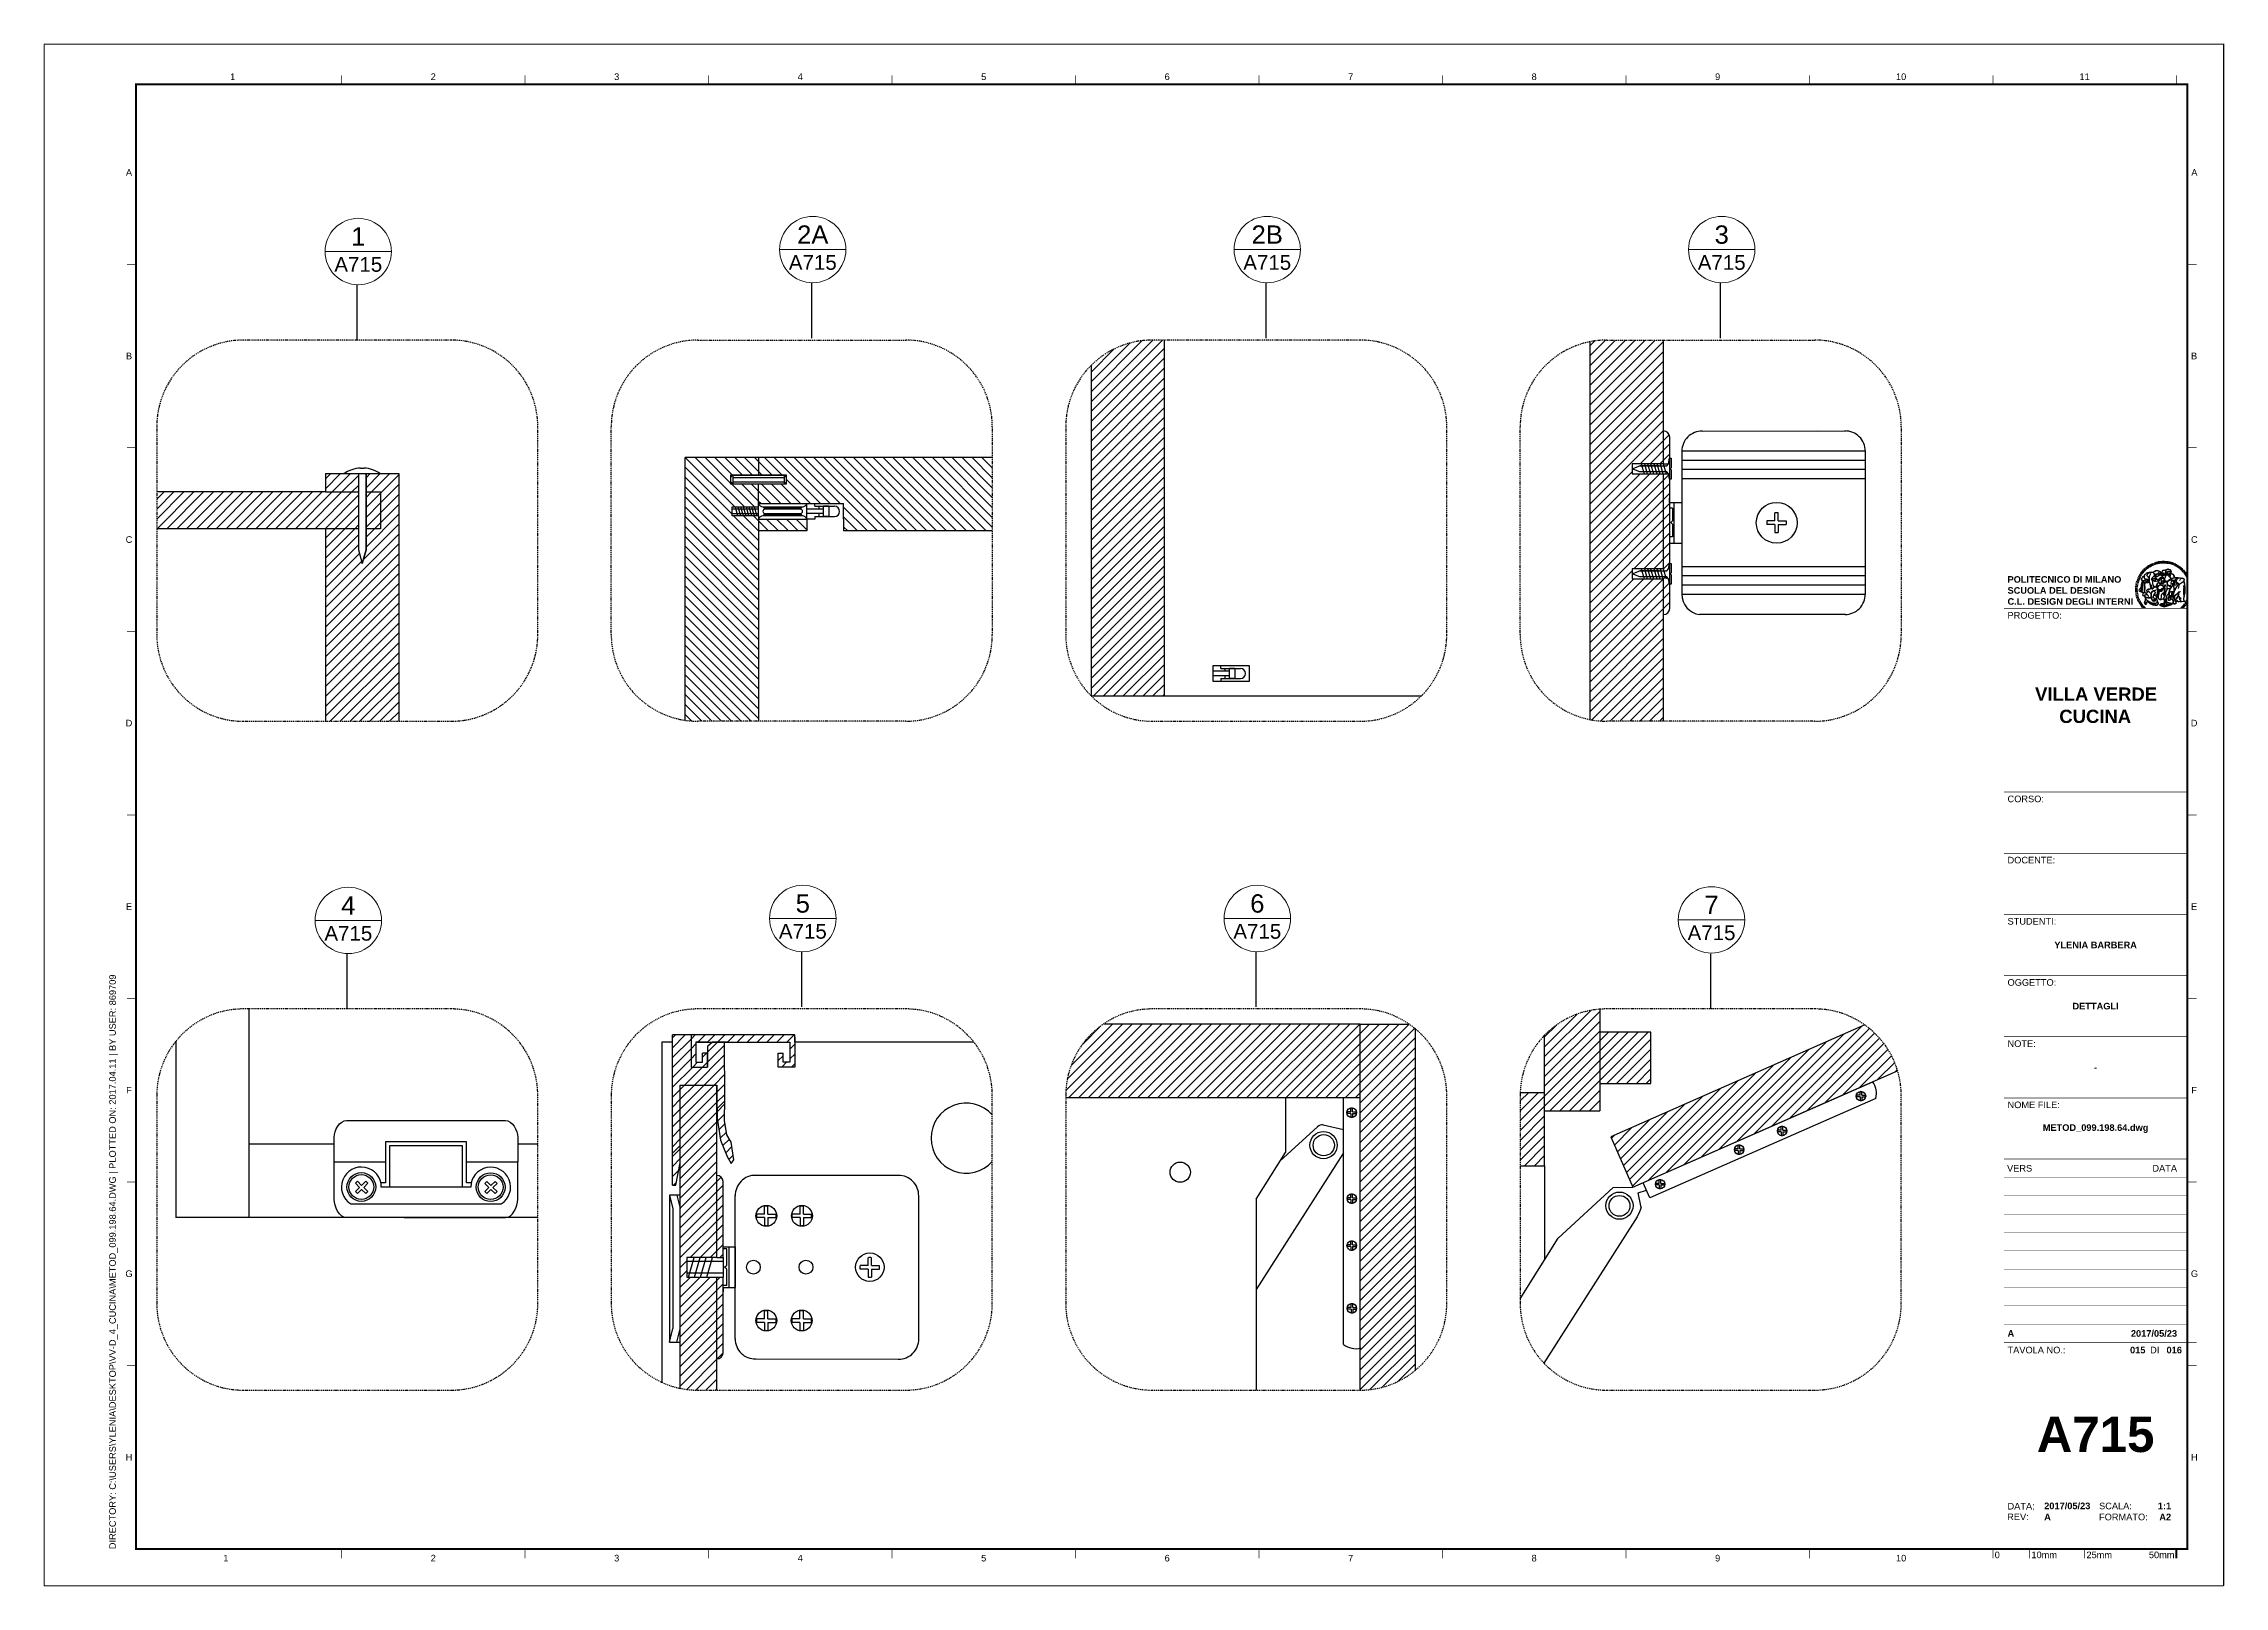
# Paper-space layout 'A715' of a CAD drawing. Header units: millimetres. Extents: x -1 to 593, y -1 to 419.
# The model-space entities are those that its viewports show. They can reach past a viewport. Long polylines and large blocks are cut down to what shows.
import ezdxf
from ezdxf.enums import TextEntityAlignment as Align

# ---------------------------------------------------------------- set-up
doc = ezdxf.new("R2010")
doc.units = ezdxf.units.MM
doc.set_wipeout_variables(frame=1)
doc.linetypes.add('HIDDEN', pattern=[0.375, 0.25, -0.125])
doc.linetypes.add('TRATTOPUNTO', pattern=[25.4, 12.7, -6.35, 0, -6.35])
doc.layers.add('A-ANNO-SYMB', color=3, linetype='Continuous', lineweight=18)
for name, color, linetype in [('A-FURN', 1, 'Continuous'), ('A-SECT-FURN', 2, 'Continuous'), ('ARREDI', 1, 'Continuous'), ('ARREDI SEZIONATI', 2, 'Continuous'), ('G-ANNO-LOGO', 3, 'Continuous'), ('G-ANNO-TEXT', 3, 'Continuous'), ('G-ANNO-TTLB', 3, 'Continuous'), ('QUOTE', 3, 'Continuous'), ('TRATTEGGIO', 5, 'HIDDEN'), ('VITI E CERNIERE', 8, 'Continuous')]:
    doc.layers.add(name, color=color, linetype=linetype)
doc.layers.add('G-ANNO-NPLT', color=210, linetype='Continuous', plot=False)
doc.layers.get('Defpoints').off()
doc.styles.add('ARIAL', font='arial.ttf')
doc.styles.add('ARIAL-BOLD', font='')
doc.styles.add('E-ARIAL', font='arial.ttf')
doc.styles.get("Standard").update_dxf_attribs({"font": 'arial.ttf'})
doc.styles.get('ARIAL-BOLD').set_extended_font_data('Arial', bold=True)
pattern_1 = [(45, (1091.49274, 1276.31324), (-0.134703842, 0.134703842), [])]

# ---------------------------------------------------------------- blocks, each defined once
blk = doc.blocks.new('logoPolimi')
for p, q in [((-1.49, 1.84), (-1.36, 1.68)), ((-1.41, 1.91), (-1.28, 1.74)), ((-1.32, 1.97), (-1.2, 1.8)), ((-1.22, 2.03), (-1.11, 1.85)), ((-1.13, 2.09), (-1.03, 1.9)), ((-1.03, 2.14), (-0.94, 1.95)), ((-0.93, 2.18), (-0.84, 1.99)), ((-0.83, 2.22), (-0.75, 2.03)), ((-0.72, 2.26), (-0.66, 2.06)), ((-0.61, 2.29), (-0.56, 2.09)), ((-0.51, 2.32), (-0.46, 2.11)), ((-0.4, 2.34), (-0.36, 2.13)), ((-0.29, 2.35), (-0.26, 2.14)), ((-0.18, 2.36), (-0.16, 2.15)), ((-0.07, 2.37), (-0.06, 2.16)), ((0.04, 2.37), (0.04, 2.16)), ((0.15, 2.36), (0.14, 2.16)), ((0.26, 2.36), (0.24, 2.15)), ((0.37, 2.34), (0.34, 2.13)), ((0.48, 2.32), (0.44, 2.12)), ((0.59, 2.3), (0.54, 2.09)), ((0.69, 2.27), (0.63, 2.07)), ((0.8, 2.23), (0.73, 2.03)), ((0.9, 2.19), (0.82, 2)), ((1, 2.15), (0.91, 1.96)), ((1.1, 2.1), (1, 1.91)), ((1.2, 2.04), (1.09, 1.86)), ((1.29, 1.99), (1.18, 1.81)), ((1.38, 1.92), (1.26, 1.75)), ((1.47, 1.86), (1.34, 1.69)), ((-2.37, 0.12), (-2.16, 0.11)), ((-2.37, 0.01), (-2.16, 0.01)), ((-2.36, 0.23), (-2.15, 0.21)), ((-2.35, 0.34), (-2.14, 0.31)), ((-2.33, 0.45), (-2.12, 0.41)), ((-2.3, 0.55), (-2.1, 0.51)), ((-2.28, 0.66), (-2.07, 0.6)), ((-2.24, 0.77), (-2.04, 0.7)), ((-2.2, 0.87), (-2.01, 0.79)), ((-2.16, 0.97), (-1.97, 0.89)), ((-2.11, 1.07), (-1.93, 0.98)), ((-2.06, 1.17), (-1.88, 1.07)), ((-2.01, 1.26), (-1.83, 1.15)), ((-1.94, 1.36), (-1.77, 1.24)), ((-1.88, 1.45), (-1.71, 1.32)), ((-1.84, 0.03), (-1.82, 0.35)), ((-1.81, 1.53), (-1.65, 1.4)), ((-1.74, 1.61), (-1.58, 1.47)), ((-1.73, 0.59), (-1.73, 0.59)), ((-1.73, 0.59), (-1.73, 0.59)), ((-1.66, 1.69), (-1.51, 1.54)), ((-1.65, 0.57), (-1.65, 0.57)), ((-1.59, 1.12), (-1.59, 1.12)), ((-1.58, 1.77), (-1.44, 1.61)), ((-1.51, 0.55), (-1.51, 0.55)), ((-1.51, 0.55), (-1.51, 0.55)), ((-1.31, 0.79), (-1.21, 0.75)), ((-1.21, 0.75), (-1.31, 0.79)), ((-1.21, 0.75), (-1.31, 0.79)), ((-1.21, 0.75), (-1.21, 0.75)), ((-1.21, 0.75), (-1.21, 0.75)), ((-1.19, 0.76), (-1.19, 0.76)), ((-1.19, 0.76), (-1.19, 0.76)), ((-1.17, 0.99), (-1.18, 0.99)), ((-1.18, 0.99), (-1.17, 0.99)), ((-1.16, 0.57), (-1.16, 0.57)), ((-1.16, 0.57), (-1.16, 0.57)), ((-1.1, 0.01), (-0.99, 0.06)), ((-0.99, 0.06), (-1.1, 0.01)), ((-0.99, 0.06), (-1.1, 0.01)), ((-0.99, 0.06), (-0.99, 0.06)), ((-0.99, 0.06), (-0.99, 0.06)), ((-0.97, 0.79), (-0.98, 0.79)), ((-0.89, 0.84), (-0.97, 0.79)), ((-0.97, 0.79), (-0.89, 0.84)), ((-0.96, 1.41), (-0.96, 1.41)), ((-0.96, 1.41), (-0.96, 1.41)), ((-0.89, 0.84), (-0.82, 0.87)), ((-0.82, 0.87), (-0.89, 0.84)), ((-0.89, 0.84), (-0.82, 0.87)), ((-0.88, 0.83), (-0.89, 0.84)), ((-0.85, 1.39), (-0.85, 1.39)), ((-0.85, 1.39), (-0.85, 1.39)), ((-0.84, 0.14), (-0.84, 0.14)), ((-0.77, 1.08), (-0.78, 1.08)), ((-0.78, 1.08), (-0.77, 1.08)), ((-0.61, 1.12), (-0.77, 1.08)), ((-0.77, 1.08), (-0.61, 1.12)), ((-0.77, 1.08), (-0.61, 1.12)), ((-0.75, 1.3), (-0.76, 1.29)), ((-0.76, 1.29), (-0.75, 1.3)), ((-0.65, 0.99), (-0.7, 0.96)), ((-0.69, 0.18), (-0.68, 0.18)), ((-0.66, 0.93), (-0.66, 0.93)), ((-0.66, 0.93), (-0.64, 0.93)), ((-0.66, 0.93), (-0.66, 0.93)), ((-0.66, 0.93), (-0.66, 0.93)), ((-0.63, 1.01), (-0.63, 1.01)), ((-0.63, 1.01), (-0.62, 1.01)), ((-0.63, 0.66), (-0.63, 0.66)), ((-0.6, 1.12), (-0.61, 1.12)), ((-0.61, 1.12), (-0.6, 1.12)), ((-0.61, 1.12), (-0.6, 1.12)), ((-0.61, 0.86), (-0.57, 0.85)), ((-0.57, 0.85), (-0.61, 0.86)), ((-0.61, 0.86), (-0.57, 0.85)), ((-0.53, 1.08), (-0.6, 1.12)), ((-0.6, 1.12), (-0.6, 1.11)), ((-0.6, 1.12), (-0.53, 1.08)), ((-0.57, 0.8), (-0.59, 0.8)), ((-0.57, 0.85), (-0.53, 0.84)), ((-0.57, 0.85), (-0.57, 0.85)), ((-0.57, 0.85), (-0.57, 0.85)), ((-0.57, 0.85), (-0.53, 0.84)), ((-0.56, 0.29), (-0.49, 0.48)), ((-0.56, 0.14), (-0.56, 0.29)), ((-0.5, 0.11), (-0.56, 0.14)), ((-0.53, 0.84), (-0.51, 0.84)), ((-0.53, 0.84), (-0.51, 0.84)), ((-0.53, 0.84), (-0.53, 0.84)), ((-0.51, 0.11), (-0.51, 0.11)), ((-0.51, 0.11), (-0.51, 0.11)), ((-0.34, 0.33), (-0.5, 0.11)), ((-0.49, 0.48), (-0.41, 0.55)), ((-0.42, 0.8), (-0.47, 0.79)), ((-0.42, 0.8), (-0.47, 0.79)), ((-0.47, 0.79), (-0.45, 0.76)), ((-0.47, 0.79), (-0.45, 0.76)), ((-0.45, 1.14), (-0.42, 1.11)), ((-0.42, 1.26), (-0.36, 1.22)), ((-0.41, 0.55), (-0.34, 0.49)), ((-0.4, 1.37), (-0.38, 1.38)), ((-0.39, 1.37), (-0.4, 1.37)), ((-0.35, 1.33), (-0.4, 1.37)), ((-0.39, 1.24), (-0.4, 1.23)), ((-0.38, 1.14), (-0.38, 1.14)), ((-0.34, 0.49), (-0.09, 0.48)), ((-0.16, 0.32), (-0.34, 0.33)), ((-0.14, 0.32), (-0.31, 0.34)), ((-0.28, 1.3), (-0.29, 1.3)), ((-0.28, 1.3), (-0.28, 1.3)), ((-0.16, 1.24), (-0.16, 1.25)), ((-0.16, 1.25), (-0.16, 1.25)), ((-0.16, 0.49), (-0.14, 0.64)), ((-0.06, 0.27), (-0.16, 0.32)), ((-0.1, 0.88), (-0.09, 0.87)), ((-0.08, 1.37), (-0.08, 1.38)), ((-0.08, 1.23), (-0.05, 1.21)), ((-0.05, 1.21), (-0.08, 1.23)), ((-0.08, 1.23), (-0.05, 1.21)), ((-0.03, 0.26), (-0.06, 0.27)), ((-0.05, 1.21), (-0.04, 1.21)), ((-0.04, 1.21), (-0.05, 1.21)), ((-0.04, 1.21), (-0.04, 1.21)), ((-0.04, 1.21), (-0.04, 1.21)), ((-0.04, 0.48), (-0.03, 0.26)), ((0.03, 1.15), (0.03, 1.15)), ((0.03, 0.66), (0.03, 0.67)), ((0.07, 0.58), (0.07, 0.57)), ((0.1, 1.18), (0.1, 1.18)), ((0.1, 0.84), (0.1, 0.84)), ((0.13, 1.32), (0.17, 1.19)), ((0.14, 0.71), (0.34, 0.65)), ((0.31, 0.56), (0.17, 0.63)), ((0.27, 1.61), (0.27, 1.61)), ((0.27, 1.61), (0.27, 1.61)), ((0.27, 1.61), (0.27, 1.61)), ((0.29, 1.29), (0.29, 1.29)), ((0.29, 1.29), (0.29, 1.29)), ((0.29, 1.29), (0.29, 1.29)), ((0.29, 1.29), (0.29, 1.29)), ((0.33, 0.49), (0.34, 0.49)), ((0.33, 0.03), (0.35, 0.03)), ((0.33, 0.03), (0.35, 0.03)), ((0.34, 0.65), (0.34, 0.64)), ((0.35, 0.03), (0.57, 0.06)), ((0.35, 0.03), (0.57, 0.06)), ((0.35, 0.03), (0.35, 0.03)), ((0.35, 0.03), (0.35, 0.03)), ((0.38, 1.36), (0.37, 1.35)), ((0.38, 0.34), (0.37, 0.34)), ((0.38, 0.34), (0.38, 0.34)), ((0.43, 0.67), (0.39, 0.64)), ((0.49, 1.05), (0.51, 1.13)), ((0.51, 1.13), (0.49, 1.05)), ((0.49, 1.05), (0.51, 1.13)), ((0.51, 1.31), (0.5, 1.29)), ((0.51, 1.13), (0.52, 1.23)), ((0.52, 1.23), (0.51, 1.23)), ((0.51, 1.23), (0.52, 1.23)), ((0.52, 1.23), (0.51, 1.13)), ((0.51, 1.13), (0.52, 1.23)), ((0.52, 1.24), (0.6, 1.37)), ((0.52, 1.23), (0.6, 1.36)), ((0.6, 1.36), (0.52, 1.23)), ((0.52, 1.23), (0.52, 1.23)), ((0.52, 1.23), (0.52, 1.24)), ((0.52, 1.23), (0.52, 1.23)), ((0.55, 1.07), (0.53, 1.06)), ((0.53, 1.04), (0.53, 1.06)), ((0.53, 1.05), (0.53, 1.04)), ((0.54, 0.3), (0.63, 0.32)), ((0.54, -0.08), (0.61, 0.06)), ((0.61, 0.06), (0.54, -0.08)), ((0.54, -0.08), (0.61, 0.06)), ((0.56, 0.19), (0.59, 0.21)), ((0.57, 1.07), (0.57, 1.07)), ((0.57, 1.07), (0.57, 1.07)), ((0.57, 1.07), (0.57, 1.07)), ((0.57, 1.07), (0.57, 1.07)), ((0.57, 1.07), (0.57, 1.07)), ((0.57, 1.07), (0.57, 1.07)), ((0.57, 1.07), (0.57, 1.07)), ((0.58, 0.3), (0.59, 0.29)), ((0.59, 0.78), (0.59, 0.79)), ((0.59, 0.79), (0.59, 0.79)), ((0.59, 0.79), (0.59, 0.79)), ((0.59, 0.79), (0.59, 0.78)), ((0.61, 0.06), (0.6, 0.07)), ((0.6, 0.07), (0.61, 0.06)), ((0.61, 0.06), (0.61, 0.07)), ((0.62, 0.21), (0.65, 0.22)), ((0.64, 1.37), (0.65, 1.37)), ((0.69, 0.86), (0.68, 0.86)), ((0.68, 0.86), (0.69, 0.86)), ((0.68, 0.76), (0.68, 0.76)), ((0.76, 0.26), (0.76, 0.26)), ((0.82, 0.35), (0.84, 0.36)), ((0.82, 0.35), (0.82, 0.35)), ((0.84, 0.36), (0.84, 0.37)), ((0.85, 0.34), (1.05, 0.35)), ((0.93, 1.05), (0.93, 1.05)), ((0.93, 1.05), (0.93, 1.05)), ((0.93, 1.05), (0.93, 1.04)), ((0.93, 1.05), (0.93, 1.05)), ((0.97, 0.66), (0.96, 0.66)), ((1.01, 0.97), (0.98, 0.96)), ((1.17, 0.96), (1.17, 0.95)), ((1.17, 0.95), (1.17, 0.95)), ((1.34, 0.37), (1.26, 0.04)), ((1.27, 0.37), (1.27, 0.38)), ((1.28, 0.95), (1.28, 0.95)), ((1.37, 0.73), (1.46, 0.81)), ((1.41, 0.4), (1.41, 0.41)), ((1.56, 1.79), (1.42, 1.63)), ((1.64, 1.71), (1.49, 1.56)), ((1.49, 0.9), (1.57, 0.92)), ((1.72, 1.63), (1.56, 1.49)), ((1.67, 0.6), (1.57, 0.53)), ((1.79, 1.55), (1.63, 1.41)), ((1.86, 1.47), (1.7, 1.34)), ((1.93, 1.38), (1.76, 1.26)), ((1.99, 1.29), (1.81, 1.17)), ((2.05, 1.19), (1.87, 1.09)), ((2.1, 1.1), (1.92, 1)), ((2.15, 1), (1.96, 0.91)), ((2.19, 0.9), (2, 0.82)), ((2.23, 0.79), (2.04, 0.72)), ((2.27, 0.69), (2.07, 0.63)), ((2.3, 0.58), (2.09, 0.53)), ((2.32, 0.47), (2.12, 0.43)), ((2.34, 0.37), (2.13, 0.33)), ((2.36, 0.26), (2.15, 0.23)), ((2.37, 0.15), (2.16, 0.13)), ((2.37, 0.04), (2.16, 0.03)), ((-2.37, -0.1), (-2.16, -0.09)), ((-2.36, -0.21), (-2.15, -0.19)), ((-2.35, -0.32), (-2.14, -0.29)), ((-2.33, -0.43), (-2.12, -0.39)), ((-2.31, -0.54), (-2.1, -0.49)), ((-2.28, -0.65), (-2.08, -0.59)), ((-2.25, -0.75), (-2.05, -0.69)), ((-2.21, -0.86), (-2.02, -0.78)), ((-2.17, -0.96), (-1.98, -0.87)), ((-2.12, -1.06), (-1.93, -0.96)), ((-2.07, -1.16), (-1.89, -1.05)), ((-2.04, -0.15), (-1.97, -0.2)), ((-2.01, -1.25), (-1.84, -1.14)), ((-1.95, -1.34), (-1.78, -1.22)), ((-1.89, -1.43), (-1.72, -1.31)), ((-1.82, -1.52), (-1.66, -1.38)), ((-1.75, -1.6), (-1.59, -1.46)), ((-1.67, -1.68), (-1.52, -1.53)), ((-1.58, -0.12), (-1.6, -0.18)), ((-1.6, -0.18), (-1.58, -0.28)), ((-1.57, -0.54), (-1.59, -0.54)), ((-1.59, -0.54), (-1.59, -0.54)), ((-1.59, -1.76), (-1.45, -1.6)), ((-1.56, -0.32), (-1.56, -0.31)), ((-1.56, -0.31), (-1.56, -0.31)), ((-1.53, -0.65), (-1.53, -0.65)), ((-1.53, -0.65), (-1.53, -0.65)), ((-1.51, -1.83), (-1.37, -1.67)), ((-1.48, -0.86), (-1.48, -0.85)), ((-1.42, -0.37), (-1.42, -0.37)), ((-1.42, -1.9), (-1.29, -1.73)), ((-1.38, -0.46), (-1.38, -0.46)), ((-1.33, -1.96), (-1.21, -1.79)), ((-1.31, -0.24), (-1.31, -0.23)), ((-1.31, -0.23), (-1.31, -0.24)), ((-1.23, -0.19), (-1.23, -0.19)), ((-1.23, -0.19), (-1.23, -0.19)), ((-1.23, -0.19), (-1.23, -0.19)), ((-1.23, -0.19), (-1.23, -0.19)), ((-1.01, -0.39), (-1.02, -0.39)), ((-1.02, -0.39), (-1.01, -0.39)), ((-1.02, -0.7), (-1.02, -0.7)), ((-1.02, -0.7), (-1.02, -0.7)), ((-1.02, -0.7), (-1.02, -0.7)), ((-0.79, -0.51), (-0.83, -0.58)), ((-0.83, -0.58), (-0.79, -0.51)), ((-0.83, -0.58), (-0.79, -0.51)), ((-0.78, -1.05), (-0.83, -0.94)), ((-0.83, -0.94), (-0.78, -1.05)), ((-0.83, -0.94), (-0.83, -0.94)), ((-0.83, -0.94), (-0.78, -1.05)), ((-0.82, -1.23), (-0.82, -1.23)), ((-0.82, -1.23), (-0.77, -1.23)), ((-0.77, -1.23), (-0.82, -1.23)), ((-0.82, -1.23), (-0.82, -1.23)), ((-0.77, -1.23), (-0.82, -1.23)), ((-0.75, -0.96), (-0.8, -0.89)), ((-0.8, -0.89), (-0.79, -0.92)), ((-0.79, -0.92), (-0.8, -0.89)), ((-0.8, -0.89), (-0.75, -0.96)), ((-0.79, -0.92), (-0.8, -0.89)), ((-0.8, -0.89), (-0.8, -0.89)), ((-0.8, -0.89), (-0.75, -0.96)), ((-0.79, -0.92), (-0.78, -0.95)), ((-0.78, -0.95), (-0.79, -0.92)), ((-0.78, -0.95), (-0.79, -0.92)), ((-0.77, -0.49), (-0.78, -0.48)), ((-0.78, -0.48), (-0.77, -0.49)), ((-0.78, -0.95), (-0.76, -1)), ((-0.76, -1), (-0.78, -0.95)), ((-0.76, -1), (-0.78, -0.95)), ((-0.71, -0.89), (-0.75, -0.87)), ((-0.75, -0.87), (-0.71, -0.89)), ((-0.75, -0.87), (-0.71, -0.89)), ((-0.72, -1.01), (-0.75, -0.96)), ((-0.75, -0.96), (-0.72, -1.01)), ((-0.75, -0.96), (-0.72, -1.01)), ((-0.64, -0.93), (-0.71, -0.89)), ((-0.71, -0.89), (-0.64, -0.93)), ((-0.71, -0.89), (-0.64, -0.93)), ((-0.66, -0.53), (-0.66, -0.53)), ((-0.66, -0.53), (-0.66, -0.53)), ((-0.66, -0.53), (-0.66, -0.53)), ((-0.39, -0.81), (-0.51, -0.69)), ((-0.51, -1.04), (-0.5, -1.04)), ((-0.48, -0.42), (-0.48, -0.42)), ((-0.48, -0.42), (-0.48, -0.42)), ((-0.48, -0.42), (-0.48, -0.42)), ((-0.41, -0.51), (-0.41, -0.51)), ((-0.38, -0.05), (-0.39, -0.12)), ((-0.39, -0.12), (-0.37, -0.1)), ((-0.35, -0.14), (-0.37, -0.08)), ((-0.37, -0.09), (-0.37, -0.09)), ((-0.33, -0.12), (-0.35, -0.14)), ((-0.32, -0.14), (-0.35, -0.14)), ((-0.35, -0.18), (-0.34, -0.22)), ((-0.34, -0.08), (-0.29, -0.16)), ((-0.34, -0.22), (-0.34, -0.22)), ((-0.27, -0.17), (-0.32, -0.14)), ((-0.25, -0.91), (-0.26, -0.9)), ((-0.26, -1.29), (0.1, -1.2)), ((0.1, -1.2), (-0.26, -1.29)), ((0.08, -1.4), (-0.26, -1.29)), ((-0.26, -1.29), (0.08, -1.4)), ((-0.26, -1.38), (-0.26, -1.29)), ((-0.26, -1.29), (-0.26, -1.29)), ((-0.26, -1.29), (-0.26, -1.38)), ((-0.26, -1.29), (0.08, -1.4)), ((-0.26, -1.29), (-0.26, -1.29)), ((0.08, -1.49), (-0.26, -1.38)), ((-0.26, -1.38), (0.09, -1.49)), ((-0.14, -0.15), (-0.16, -0.13)), ((-0.11, -0.04), (-0.12, -0.05)), ((-0.04, -0.41), (-0.01, -0.44)), ((-0.01, -0.44), (-0.04, -0.41)), ((-0.04, -0.41), (-0.01, -0.44)), ((0.07, -0.84), (0.07, -0.84)), ((0.07, -0.84), (0.07, -0.84)), ((0.1, -1.2), (0.08, -1.32)), ((0.08, -1.32), (0.13, -1.2)), ((0.08, -1.4), (0.72, -1.22)), ((0.72, -1.22), (0.08, -1.4)), ((0.08, -1.4), (0.72, -1.22)), ((0.72, -1.31), (0.08, -1.49)), ((0.08, -1.44), (0.08, -1.4)), ((0.08, -1.4), (0.08, -1.44)), ((0.08, -1.4), (0.08, -1.49)), ((0.08, -1.49), (0.08, -1.44)), ((0.08, -1.44), (0.08, -1.44)), ((0.08, -1.44), (0.08, -1.45)), ((0.08, -1.45), (0.08, -1.46)), ((0.08, -1.46), (0.08, -1.49)), ((0.1, -1.01), (0.09, -0.86)), ((0.1, -1.01), (0.09, -0.86)), ((0.09, -1.49), (0.72, -1.31)), ((0.1, -1.2), (0.12, -1.04)), ((0.12, -1.04), (0.1, -1.2)), ((0.13, -1.2), (0.1, -1.2)), ((0.1, -1.2), (0.13, -1.2)), ((0.13, -1.2), (0.1, -1.2)), ((0.1, -1.2), (0.1, -1.2)), ((0.11, -0.44), (0.11, -0.44)), ((0.11, -0.44), (0.11, -0.44)), ((0.12, -0.21), (0.12, -0.21)), ((0.12, -0.21), (0.12, -0.21)), ((0.12, -0.21), (0.12, -0.21)), ((0.12, -0.21), (0.12, -0.21)), ((0.12, -0.21), (0.12, -0.21)), ((0.12, -0.21), (0.12, -0.21)), ((0.12, -0.21), (0.12, -0.21)), ((0.12, -0.21), (0.12, -0.21)), ((0.12, -0.21), (0.12, -0.21)), ((0.12, -0.21), (0.12, -0.21)), ((0.12, -0.21), (0.12, -0.21)), ((0.12, -0.21), (0.12, -0.21)), ((0.12, -0.21), (0.12, -0.21)), ((0.12, -0.56), (0.14, -0.53)), ((0.14, -0.53), (0.12, -0.56)), ((0.12, -0.56), (0.14, -0.53)), ((0.12, -1.04), (0.12, -1.04)), ((0.12, -1.04), (0.12, -1.04)), ((0.12, -1.04), (0.12, -1.04)), ((0.21, -0.99), (0.13, -1.2)), ((0.13, -1.2), (0.21, -0.99)), ((0.36, -1.14), (0.13, -1.2)), ((0.13, -1.2), (0.26, -1.17)), ((0.14, -0.53), (0.16, -0.49)), ((0.16, -0.49), (0.14, -0.53)), ((0.14, -0.53), (0.16, -0.49)), ((0.16, -0.49), (0.16, -0.49)), ((0.16, -0.49), (0.16, -0.49)), ((0.28, -1.19), (0.21, -0.99)), ((0.21, -0.99), (0.31, -1.27)), ((0.24, -0.17), (0.24, -0.16)), ((0.24, -0.16), (0.24, -0.17)), ((0.25, -0.84), (0.25, -0.88)), ((0.25, -0.88), (0.25, -0.84)), ((0.25, -0.88), (0.25, -0.84)), ((0.25, -0.88), (0.29, -1.17)), ((0.26, -0.88), (0.25, -0.88)), ((0.31, -1.27), (0.25, -0.88)), ((0.26, -1.17), (0.28, -1.16)), ((0.28, -1.16), (0.36, -1.14)), ((0.29, -1.17), (0.28, -1.19)), ((0.36, -1.14), (0.72, -1.22)), ((0.72, -1.22), (0.36, -1.14)), ((0.49, -0.31), (0.49, -0.31)), ((0.49, -0.31), (0.49, -0.31)), ((0.5, -0.27), (0.5, -0.27)), ((0.51, -0.27), (0.51, -0.27)), ((0.72, -0.81), (0.75, -0.89)), ((0.72, -1.22), (0.72, -1.31)), ((0.72, -1.31), (0.72, -1.22)), ((0.74, -0.23), (0.74, -0.23)), ((0.74, -0.23), (0.75, -0.24)), ((0.75, -0.23), (0.75, -0.23)), ((0.86, -0.25), (0.82, -0.34)), ((0.87, -0.22), (0.86, -0.23)), ((0.87, -0.22), (0.86, -0.25)), ((0.96, -0.58), (0.96, -0.57)), ((1.05, -1.05), (1.04, -1.05)), ((1.28, -2), (1.17, -1.82)), ((1.37, -1.93), (1.25, -1.76)), ((1.31, -0.27), (1.3, -0.26)), ((1.3, -0.26), (1.3, -0.26)), ((1.3, -0.26), (1.3, -0.26)), ((1.3, -0.26), (1.31, -0.27)), ((1.3, -0.26), (1.3, -0.26)), ((1.46, -1.87), (1.33, -1.7)), ((1.54, -1.8), (1.41, -1.64)), ((1.63, -1.72), (1.48, -1.57)), ((1.71, -1.65), (1.55, -1.5)), ((1.78, -1.57), (1.62, -1.43)), ((1.85, -1.48), (1.69, -1.35)), ((1.92, -1.39), (1.75, -1.27)), ((1.98, -1.3), (1.81, -1.19)), ((2.04, -1.21), (1.86, -1.1)), ((2.09, -1.11), (1.91, -1.01)), ((2.14, -1.01), (1.95, -0.92)), ((2.19, -0.91), (1.99, -0.83)), ((2.23, -0.81), (2.03, -0.74)), ((2.26, -0.7), (2.06, -0.64)), ((2.29, -0.6), (2.09, -0.55)), ((2.32, -0.49), (2.11, -0.45)), ((2.34, -0.38), (2.13, -0.35)), ((2.35, -0.27), (2.15, -0.25)), ((2.37, -0.08), (2.16, -0.07)), ((2.36, -0.16), (2.16, -0.15)), ((-1.24, -2.02), (-1.13, -1.84)), ((-1.14, -2.08), (-1.04, -1.89)), ((-1.04, -2.13), (-0.95, -1.94)), ((-0.94, -2.18), (-0.86, -1.98)), ((-0.84, -2.22), (-0.77, -2.02)), ((-0.74, -2.25), (-0.67, -2.05)), ((-0.63, -2.29), (-0.57, -2.08)), ((-0.52, -2.31), (-0.48, -2.11)), ((-0.42, -2.33), (-0.38, -2.13)), ((-0.31, -2.35), (-0.28, -2.14)), ((-0.2, -2.36), (-0.18, -2.15)), ((-0.09, -2.37), (-0.08, -2.16)), ((0.03, -2.37), (0.02, -2.16)), ((0.14, -2.37), (0.12, -2.16)), ((0.25, -2.36), (0.22, -2.15)), ((0.35, -2.34), (0.32, -2.14)), ((0.46, -2.32), (0.42, -2.12)), ((0.57, -2.3), (0.52, -2.1)), ((0.68, -2.27), (0.62, -2.07)), ((0.78, -2.24), (0.71, -2.04)), ((0.89, -2.2), (0.81, -2)), ((0.99, -2.15), (0.9, -1.96)), ((1.09, -2.11), (0.99, -1.92)), ((1.19, -2.05), (1.08, -1.87))]:
    blk.add_line(p, q)
for points in [[(-1.9, 0.12), (-1.94, 0.02), (-2.05, -0.09), (-2.05, -0.09)], [(-1.86, 0.38), (-1.86, 0.38), (-1.87, 0.19), (-1.9, 0.12)], [(-1.76, 0.6), (-1.76, 0.6), (-1.84, 0.57), (-1.86, 0.38)], [(-1.86, -0.04), (-1.84, 0.02), (-1.84, 0.03), (-1.84, 0.03)], [(-1.82, 0.78), (-1.83, 0.8), (-1.85, 0.86), (-1.83, 0.88)], [(-1.82, 0.78), (-1.83, 0.8), (-1.85, 0.86), (-1.83, 0.88)], [(-1.83, 0.88), (-1.81, 0.9), (-1.76, 0.96), (-1.76, 0.96)], [(-1.83, 0.88), (-1.81, 0.9), (-1.76, 0.96), (-1.76, 0.96)], [(-1.76, 0.6), (-1.83, 0.7), (-1.78, 0.74), (-1.78, 0.74)], [(-1.78, 0.74), (-1.79, 0.74), (-1.83, 0.7), (-1.76, 0.6)], [(-1.78, 0.74), (-1.8, 0.76), (-1.81, 0.78), (-1.82, 0.78)], [(-1.78, 0.74), (-1.8, 0.76), (-1.81, 0.78), (-1.82, 0.78)], [(-1.82, 0.35), (-1.81, 0.5), (-1.73, 0.59), (-1.73, 0.59)], [(-1.82, -0.19), (-1.73, -0.07), (-1.75, 0.14), (-1.75, 0.3)], [(-1.75, 0.33), (-1.75, 0.17), (-1.73, -0.05), (-1.8, -0.17)], [(-1.78, 0.74), (-1.75, 0.72), (-1.72, 0.69), (-1.68, 0.7)], [(-1.68, 0.7), (-1.72, 0.69), (-1.75, 0.72), (-1.78, 0.74)], [(-1.68, 0.7), (-1.72, 0.69), (-1.75, 0.72), (-1.78, 0.74)], [(-1.78, 0.74), (-1.78, 0.74), (-1.78, 0.74), (-1.78, 0.74)], [(-1.76, 0.96), (-1.68, 1.1), (-1.59, 1.12), (-1.59, 1.12)], [(-1.76, 0.96), (-1.68, 1.1), (-1.6, 1.12), (-1.6, 1.12)], [(-1.73, 0.59), (-1.74, 0.59), (-1.75, 0.6), (-1.76, 0.6)], [(-1.73, 0.59), (-1.74, 0.59), (-1.75, 0.6), (-1.76, 0.6)], [(-1.75, 0.3), (-1.76, 0.47), (-1.65, 0.57), (-1.65, 0.57)], [(-1.65, 0.57), (-1.65, 0.57), (-1.76, 0.5), (-1.75, 0.33)], [(-1.65, 0.57), (-1.68, 0.58), (-1.7, 0.58), (-1.73, 0.59)], [(-1.65, 0.57), (-1.68, 0.58), (-1.7, 0.58), (-1.73, 0.59)], [(-1.5, 0.71), (-1.53, 0.74), (-1.61, 0.71), (-1.68, 0.7)], [(-1.68, 0.7), (-1.61, 0.71), (-1.53, 0.73), (-1.5, 0.71)], [(-1.5, 0.71), (-1.53, 0.73), (-1.61, 0.71), (-1.68, 0.7)], [(-1.51, 0.55), (-1.56, 0.56), (-1.61, 0.56), (-1.65, 0.57)], [(-1.65, 0.57), (-1.61, 0.56), (-1.56, 0.56), (-1.51, 0.55)], [(-1.51, 0.55), (-1.56, 0.56), (-1.61, 0.56), (-1.65, 0.57)], [(-1.59, 1.12), (-1.6, 1.06), (-1.61, 0.99), (-1.61, 0.97)], [(-1.61, 0.97), (-1.61, 0.99), (-1.6, 1.06), (-1.59, 1.12)], [(-1.61, 0.97), (-1.61, 0.99), (-1.6, 1.06), (-1.59, 1.12)], [(-1.61, 0.97), (-1.61, 0.95), (-1.56, 0.88), (-1.54, 0.87)], [(-1.54, 0.87), (-1.56, 0.88), (-1.61, 0.95), (-1.61, 0.97)], [(-1.54, 0.87), (-1.56, 0.88), (-1.61, 0.96), (-1.61, 0.97)], [(-1.59, 1.12), (-1.59, 1.13), (-1.59, 1.15), (-1.58, 1.16)], [(-1.59, 1.12), (-1.59, 1.13), (-1.59, 1.15), (-1.58, 1.16)], [(-1.58, 1.16), (-1.57, 1.21), (-1.52, 1.23), (-1.49, 1.25)], [(-1.58, 1.16), (-1.57, 1.21), (-1.52, 1.23), (-1.49, 1.25)], [(-1.58, 0.36), (-1.58, 0.48), (-1.51, 0.55), (-1.51, 0.55)], [(-1.51, 0.55), (-1.51, 0.55), (-1.58, 0.48), (-1.58, 0.36)], [(-1.51, 0.55), (-1.51, 0.55), (-1.58, 0.48), (-1.58, 0.36)], [(-1.55, 0.04), (-1.55, 0.08), (-1.58, 0.25), (-1.58, 0.36)], [(-1.58, 0.36), (-1.58, 0.25), (-1.55, 0.08), (-1.55, 0.04)], [(-1.58, 0.36), (-1.58, 0.25), (-1.55, 0.08), (-1.55, 0.04)], [(-1.58, -0.12), (-1.57, -0.06), (-1.55, 0.02), (-1.55, 0.04)], [(-1.55, 0.04), (-1.55, 0.02), (-1.57, -0.06), (-1.58, -0.12)], [(-1.55, 0.04), (-1.55, 0.02), (-1.56, -0.04), (-1.57, -0.1)], [(-1.54, 0.87), (-1.52, 0.85), (-1.47, 0.83), (-1.44, 0.83)], [(-1.44, 0.83), (-1.47, 0.83), (-1.52, 0.85), (-1.54, 0.87)], [(-1.45, 0.83), (-1.47, 0.83), (-1.52, 0.85), (-1.54, 0.87)], [(-1.51, 0.55), (-1.33, 0.54), (-1.16, 0.57), (-1.16, 0.57)], [(-1.16, 0.57), (-1.16, 0.57), (-1.33, 0.54), (-1.51, 0.55)], [(-1.16, 0.57), (-1.16, 0.57), (-1.33, 0.54), (-1.51, 0.55)], [(-1.5, 0.71), (-1.46, 0.68), (-1.4, 0.62), (-1.33, 0.66)], [(-1.33, 0.66), (-1.4, 0.62), (-1.46, 0.68), (-1.5, 0.71)], [(-1.33, 0.66), (-1.4, 0.62), (-1.46, 0.68), (-1.5, 0.71)], [(-1.49, 1.25), (-1.46, 1.26), (-1.42, 1.33), (-1.39, 1.36)], [(-1.49, 1.25), (-1.46, 1.27), (-1.43, 1.34), (-1.39, 1.36)], [(-1.31, 0.79), (-1.33, 0.79), (-1.42, 0.83), (-1.45, 0.83)], [(-1.44, 0.83), (-1.42, 0.83), (-1.33, 0.79), (-1.31, 0.79)], [(-1.31, 0.79), (-1.33, 0.79), (-1.42, 0.83), (-1.44, 0.83)], [(-1.35, 1.1), (-1.4, 1.17), (-1.36, 1.23), (-1.29, 1.31)], [(-1.29, 1.31), (-1.36, 1.23), (-1.4, 1.17), (-1.35, 1.1)], [(-1.35, 1.1), (-1.4, 1.17), (-1.36, 1.23), (-1.29, 1.31)], [(-1.39, 1.36), (-1.35, 1.38), (-1.26, 1.4), (-1.19, 1.41)], [(-1.39, 1.36), (-1.35, 1.38), (-1.26, 1.4), (-1.19, 1.41)], [(-1.18, 0.99), (-1.24, 0.97), (-1.3, 1.03), (-1.35, 1.1)], [(-1.35, 1.1), (-1.3, 1.03), (-1.24, 0.97), (-1.18, 0.99)], [(-1.18, 1), (-1.24, 0.97), (-1.3, 1.03), (-1.35, 1.1)], [(-1.33, 0.66), (-1.28, 0.7), (-1.23, 0.73), (-1.21, 0.75)], [(-1.21, 0.75), (-1.23, 0.73), (-1.28, 0.7), (-1.33, 0.66)], [(-1.21, 0.75), (-1.23, 0.73), (-1.28, 0.7), (-1.33, 0.66)], [(-1.29, 1.31), (-1.22, 1.39), (-1.01, 1.41), (-0.96, 1.41)], [(-0.96, 1.41), (-1.01, 1.41), (-1.22, 1.39), (-1.29, 1.31)], [(-1.29, 1.31), (-1.22, 1.39), (-1.01, 1.41), (-0.96, 1.41)], [(-1.24, -0.02), (-1.21, -0.01), (-1.1, 0.01), (-1.1, 0.01)], [(-1.1, 0.01), (-1.1, 0.01), (-1.21, -0.01), (-1.24, -0.02)], [(-1.1, 0.01), (-1.1, 0.01), (-1.21, -0.01), (-1.24, -0.02)], [(-1.21, 0.75), (-1.2, 0.75), (-1.19, 0.76), (-1.19, 0.76)], [(-1.19, 0.76), (-1.19, 0.76), (-1.2, 0.75), (-1.21, 0.75)], [(-1.19, 0.76), (-1.19, 0.76), (-1.2, 0.76), (-1.21, 0.75)], [(-1.19, 1.41), (-1.11, 1.43), (-0.97, 1.41), (-0.97, 1.41)], [(-1.19, 1.41), (-1.12, 1.43), (-0.98, 1.41), (-0.98, 1.41)], [(-1.19, 0.76), (-1.19, 0.77), (-1.18, 0.78), (-1.18, 0.79)], [(-1.18, 0.79), (-1.18, 0.78), (-1.19, 0.77), (-1.19, 0.76)], [(-1.19, 0.76), (-1.19, 0.77), (-1.19, 0.78), (-1.18, 0.79)], [(-1.18, 0.68), (-1.18, 0.68), (-1.19, 0.71), (-1.19, 0.76)], [(-1.19, 0.76), (-1.19, 0.71), (-1.18, 0.68), (-1.18, 0.68)], [(-1.18, 0.68), (-1.18, 0.68), (-1.19, 0.71), (-1.19, 0.76)], [(-1.18, 0.97), (-1.18, 0.97), (-1.18, 0.98), (-1.17, 0.99)], [(-1.17, 0.99), (-1.18, 0.98), (-1.18, 0.97), (-1.18, 0.97)], [(-1.18, 0.97), (-1.18, 0.97), (-1.18, 0.98), (-1.17, 0.99)], [(-1.18, 0.79), (-1.17, 0.86), (-1.18, 0.95), (-1.18, 0.97)], [(-1.18, 0.97), (-1.18, 0.95), (-1.17, 0.86), (-1.18, 0.79)], [(-1.18, 0.79), (-1.17, 0.86), (-1.18, 0.95), (-1.18, 0.97)], [(-1.16, 0.57), (-1.17, 0.6), (-1.18, 0.64), (-1.18, 0.68)], [(-1.18, 0.68), (-1.18, 0.64), (-1.17, 0.6), (-1.16, 0.57)], [(-1.16, 0.57), (-1.17, 0.6), (-1.18, 0.64), (-1.18, 0.68)], [(-1.17, 0.99), (-1.17, 1.03), (-1.16, 1.09), (-1.14, 1.13)], [(-1.09, 0.42), (-1.1, 0.44), (-1.14, 0.48), (-1.16, 0.57)], [(-1.16, 0.57), (-1.14, 0.48), (-1.1, 0.44), (-1.09, 0.42)], [(-1.09, 0.42), (-1.1, 0.44), (-1.14, 0.48), (-1.16, 0.57)], [(-1.14, 1.13), (-1.12, 1.18), (-1.05, 1.31), (-1.05, 1.31)], [(-1.12, 0.46), (-1.12, 0.46), (-1.13, 0.38), (-1.11, 0.26)], [(-1.11, 0.26), (-1.08, 0.14), (-1.05, 0.03), (-1.05, 0.03)], [(-1.02, 0.32), (-1.02, 0.32), (-1.08, 0.4), (-1.09, 0.42)], [(-1.09, 0.42), (-1.08, 0.4), (-1.02, 0.32), (-1.02, 0.32)], [(-1.02, 0.32), (-1.02, 0.32), (-1.08, 0.4), (-1.09, 0.42)], [(-0.98, 0.2), (-0.98, 0.21), (-1.02, 0.32), (-1.02, 0.32)], [(-1.02, 0.32), (-1.02, 0.32), (-0.98, 0.21), (-0.98, 0.2)], [(-0.98, 0.2), (-0.98, 0.21), (-1.02, 0.32), (-1.02, 0.32)], [(-1.01, 0.12), (-1, 0.16), (-0.98, 0.19), (-0.98, 0.2)], [(-0.98, 0.2), (-0.98, 0.19), (-1, 0.16), (-1.01, 0.12)], [(-1.01, 0.12), (-1, 0.16), (-0.98, 0.19), (-0.98, 0.2)], [(-0.99, 0.06), (-1, 0.07), (-1.01, 0.1), (-1.01, 0.12)], [(-1.01, 0.12), (-1.01, 0.1), (-1, 0.07), (-0.99, 0.06)], [(-0.99, 0.06), (-1, 0.07), (-1.01, 0.1), (-1.01, 0.12)], [(-0.99, 0.06), (-0.99, 0.06), (-0.99, 0.06), (-0.98, 0.05)], [(-0.98, 0.05), (-0.99, 0.06), (-0.99, 0.06), (-0.99, 0.06)], [(-0.99, 0.05), (-0.99, 0.06), (-0.99, 0.06), (-0.99, 0.06)], [(-0.95, 0.02), (-0.96, 0.03), (-0.97, 0.04), (-0.99, 0.05)], [(-0.98, 1.41), (-0.98, 1.41), (-0.97, 1.41), (-0.96, 1.41)], [(-0.98, 0.81), (-0.94, 0.85), (-0.92, 0.93), (-0.91, 0.97)], [(-0.91, 0.97), (-0.92, 0.93), (-0.94, 0.85), (-0.98, 0.81)], [(-0.91, 0.97), (-0.92, 0.93), (-0.94, 0.85), (-0.98, 0.81)], [(-0.98, 0.79), (-0.98, 0.81), (-0.98, 0.81), (-0.98, 0.81)], [(-0.98, 0.81), (-0.98, 0.81), (-0.98, 0.81), (-0.98, 0.79)], [(-0.98, 0.81), (-0.98, 0.81), (-0.98, 0.81), (-0.98, 0.79)], [(-0.98, 0.79), (-0.98, 0.79), (-0.98, 0.78), (-0.97, 0.77)], [(-0.98, 0.79), (-0.98, 0.79), (-0.98, 0.78), (-0.97, 0.77)], [(-0.98, 0.05), (-0.97, 0.04), (-0.96, 0.03), (-0.95, 0.02)], [(-0.95, 0.02), (-0.96, 0.03), (-0.97, 0.04), (-0.98, 0.05)], [(-0.97, 1.41), (-0.97, 1.41), (-0.97, 1.41), (-0.96, 1.41)], [(-0.97, 0.77), (-0.96, 0.74), (-0.91, 0.64), (-0.91, 0.57)], [(-0.97, 0.77), (-0.96, 0.74), (-0.91, 0.64), (-0.91, 0.57)], [(-0.96, 1.41), (-0.94, 1.41), (-0.9, 1.41), (-0.85, 1.39)], [(-0.96, 1.41), (-0.94, 1.41), (-0.9, 1.41), (-0.85, 1.39)], [(-0.95, 0.02), (-0.94, 0.01), (-0.92, 0.01), (-0.9, 0.01)], [(-0.9, 0.01), (-0.92, 0.01), (-0.94, 0.01), (-0.95, 0.02)], [(-0.91, 0.01), (-0.92, 0.01), (-0.94, 0.01), (-0.95, 0.02)], [(-0.91, 0.97), (-0.89, 1), (-0.87, 1.01), (-0.84, 1.02)], [(-0.84, 1.02), (-0.87, 1.01), (-0.89, 1), (-0.91, 0.97)], [(-0.84, 1.02), (-0.87, 1.01), (-0.89, 1.01), (-0.91, 0.97)], [(-0.91, 0.57), (-0.91, 0.5), (-0.9, 0.43), (-0.88, 0.37)], [(-0.91, 0.57), (-0.91, 0.5), (-0.9, 0.43), (-0.88, 0.37)], [(-0.87, 0.03), (-0.87, 0.03), (-0.89, 0.01), (-0.91, 0.01)], [(-0.9, 0.01), (-0.89, 0.01), (-0.87, 0.03), (-0.87, 0.03)], [(-0.87, 0.03), (-0.87, 0.03), (-0.89, 0.01), (-0.9, 0.01)], [(-0.88, 0.84), (-0.88, 0.84), (-0.89, 0.79), (-0.88, 0.77)], [(-0.88, 0.77), (-0.89, 0.79), (-0.88, 0.83), (-0.88, 0.83)], [(-0.74, 0.66), (-0.85, 0.67), (-0.88, 0.77), (-0.88, 0.77)], [(-0.88, 0.77), (-0.88, 0.77), (-0.85, 0.67), (-0.74, 0.66)], [(-0.88, 0.37), (-0.86, 0.32), (-0.83, 0.25), (-0.82, 0.25)], [(-0.88, 0.37), (-0.86, 0.32), (-0.83, 0.25), (-0.82, 0.25)], [(-0.87, 0.03), (-0.86, 0.03), (-0.86, 0.05), (-0.86, 0.06)], [(-0.86, 0.06), (-0.86, 0.05), (-0.86, 0.03), (-0.87, 0.03)], [(-0.86, 0.06), (-0.86, 0.05), (-0.86, 0.03), (-0.87, 0.03)], [(-0.85, 1.39), (-0.86, 1.42), (-0.8, 1.45), (-0.8, 1.46)], [(-0.85, 1.39), (-0.86, 1.42), (-0.83, 1.44), (-0.82, 1.45)], [(-0.86, 0.06), (-0.86, 0.07), (-0.86, 0.1), (-0.85, 0.11)], [(-0.85, 0.11), (-0.86, 0.1), (-0.86, 0.07), (-0.86, 0.06)], [(-0.85, 0.11), (-0.86, 0.1), (-0.86, 0.07), (-0.86, 0.06)], [(-0.81, 1.36), (-0.83, 1.37), (-0.84, 1.38), (-0.85, 1.39)], [(-0.85, 1.39), (-0.84, 1.38), (-0.83, 1.37), (-0.81, 1.36)], [(-0.85, 1.39), (-0.84, 1.38), (-0.83, 1.37), (-0.81, 1.36)], [(-0.85, 0.11), (-0.85, 0.12), (-0.84, 0.14), (-0.84, 0.14)], [(-0.84, 0.14), (-0.84, 0.14), (-0.85, 0.12), (-0.85, 0.11)], [(-0.84, 0.14), (-0.84, 0.14), (-0.85, 0.12), (-0.85, 0.11)], [(-0.84, 1.02), (-0.83, 1.03), (-0.81, 1.05), (-0.78, 1.08)], [(-0.78, 1.08), (-0.81, 1.05), (-0.83, 1.03), (-0.84, 1.02)], [(-0.78, 1.08), (-0.81, 1.05), (-0.83, 1.03), (-0.84, 1.02)], [(-0.84, 0.14), (-0.83, 0.15), (-0.81, 0.16), (-0.81, 0.16)], [(-0.81, 0.16), (-0.81, 0.16), (-0.83, 0.15), (-0.84, 0.14)], [(-0.81, 0.16), (-0.81, 0.16), (-0.84, 0.15), (-0.84, 0.14)], [(-0.84, 0.15), (-0.84, 0.15), (-0.84, 0.15), (-0.84, 0.14)], [(-0.84, 0.14), (-0.84, 0.14), (-0.84, 0.14), (-0.84, 0.14)], [(-0.84, 0.14), (-0.84, 0.14), (-0.84, 0.14), (-0.84, 0.14)], [(-0.84, 0.14), (-0.84, 0.14), (-0.84, 0.14), (-0.84, 0.14)], [(-0.82, 1.45), (-0.82, 1.45), (-0.8, 1.45), (-0.8, 1.45)], [(-0.82, 0.87), (-0.82, 0.87), (-0.72, 0.91), (-0.66, 0.93)], [(-0.66, 0.93), (-0.72, 0.91), (-0.82, 0.87), (-0.82, 0.87)], [(-0.82, 0.87), (-0.82, 0.87), (-0.72, 0.91), (-0.66, 0.93)], [(-0.82, 0.25), (-0.8, 0.25), (-0.77, 0.24), (-0.77, 0.23)], [(-0.82, 0.25), (-0.8, 0.25), (-0.78, 0.24), (-0.77, 0.23)], [(-0.76, 1.29), (-0.77, 1.32), (-0.79, 1.34), (-0.81, 1.36)], [(-0.81, 1.36), (-0.79, 1.34), (-0.77, 1.32), (-0.76, 1.29)], [(-0.81, 1.36), (-0.79, 1.34), (-0.77, 1.32), (-0.76, 1.3)], [(-0.81, 0.16), (-0.8, 0.17), (-0.8, 0.17), (-0.79, 0.18)], [(-0.79, 0.18), (-0.8, 0.17), (-0.8, 0.17), (-0.81, 0.16)], [(-0.79, 0.18), (-0.8, 0.17), (-0.8, 0.17), (-0.81, 0.16)], [(-0.8, 1.46), (-0.8, 1.49), (-0.69, 1.51), (-0.69, 1.51)], [(-0.8, 1.46), (-0.8, 1.49), (-0.75, 1.49), (-0.75, 1.49)], [(-0.8, 1.45), (-0.8, 1.45), (-0.8, 1.46), (-0.8, 1.46)], [(-0.79, 0.18), (-0.78, 0.18), (-0.77, 0.16), (-0.77, 0.16)], [(-0.77, 0.16), (-0.77, 0.16), (-0.78, 0.18), (-0.79, 0.18)], [(-0.77, 0.16), (-0.77, 0.16), (-0.78, 0.18), (-0.79, 0.18)], [(-0.78, 1.08), (-0.77, 1.1), (-0.76, 1.13), (-0.75, 1.16)], [(-0.75, 1.16), (-0.76, 1.13), (-0.77, 1.1), (-0.78, 1.08)], [(-0.75, 1.16), (-0.76, 1.13), (-0.77, 1.1), (-0.78, 1.08)], [(-0.77, 0.23), (-0.76, 0.22), (-0.72, 0.2), (-0.71, 0.2)], [(-0.77, 0.23), (-0.76, 0.22), (-0.72, 0.2), (-0.71, 0.2)], [(-0.77, 0.16), (-0.77, 0.16), (-0.74, 0.16), (-0.7, 0.17)], [(-0.7, 0.17), (-0.74, 0.16), (-0.77, 0.16), (-0.77, 0.16)], [(-0.7, 0.17), (-0.74, 0.16), (-0.77, 0.16), (-0.77, 0.16)], [(-0.76, 1.3), (-0.74, 1.25), (-0.73, 1.2), (-0.75, 1.16)], [(-0.75, 1.16), (-0.73, 1.2), (-0.74, 1.25), (-0.76, 1.29)], [(-0.76, 1.29), (-0.74, 1.25), (-0.73, 1.2), (-0.75, 1.16)], [(-0.75, 1.49), (-0.75, 1.52), (-0.69, 1.51), (-0.69, 1.51)], [(-0.7, 1.26), (-0.7, 1.28), (-0.73, 1.28), (-0.75, 1.3)], [(-0.75, 1.3), (-0.73, 1.28), (-0.7, 1.28), (-0.7, 1.26)], [(-0.71, 1.24), (-0.72, 1.25), (-0.73, 1.27), (-0.75, 1.28)], [(-0.63, 0.66), (-0.63, 0.66), (-0.73, 0.66), (-0.74, 0.66)], [(-0.74, 0.66), (-0.73, 0.66), (-0.63, 0.66), (-0.63, 0.66)], [(-0.65, 1.23), (-0.67, 1.24), (-0.71, 1.23), (-0.71, 1.24)], [(-0.71, 0.2), (-0.7, 0.2), (-0.69, 0.19), (-0.69, 0.18)], [(-0.71, 0.2), (-0.7, 0.2), (-0.69, 0.19), (-0.69, 0.18)], [(-0.65, 1.23), (-0.67, 1.24), (-0.7, 1.25), (-0.7, 1.26)], [(-0.7, 1.26), (-0.7, 1.25), (-0.67, 1.24), (-0.65, 1.23)], [(-0.7, 0.17), (-0.69, 0.17), (-0.68, 0.18), (-0.69, 0.18)], [(-0.69, 0.18), (-0.68, 0.18), (-0.69, 0.17), (-0.7, 0.17)], [(-0.69, 0.18), (-0.68, 0.18), (-0.69, 0.17), (-0.7, 0.17)], [(-0.69, 1.51), (-0.69, 1.59), (-0.51, 1.55), (-0.51, 1.55)], [(-0.69, 1.51), (-0.66, 1.55), (-0.66, 1.55), (-0.66, 1.55)], [(-0.66, 0.67), (-0.69, 0.69), (-0.68, 0.72), (-0.68, 0.76)], [(-0.68, 0.76), (-0.68, 0.72), (-0.69, 0.69), (-0.66, 0.67)], [(-0.66, 0.68), (-0.69, 0.69), (-0.68, 0.72), (-0.68, 0.76)], [(-0.68, 0.76), (-0.68, 0.79), (-0.67, 0.82), (-0.66, 0.83)], [(-0.66, 0.83), (-0.67, 0.82), (-0.68, 0.79), (-0.68, 0.76)], [(-0.68, 0.76), (-0.68, 0.79), (-0.67, 0.82), (-0.66, 0.83)], [(-0.68, 0.18), (-0.68, 0.18), (-0.56, 0.15), (-0.51, 0.11)], [(-0.68, 0.18), (-0.68, 0.18), (-0.56, 0.15), (-0.51, 0.11)], [(-0.66, 1.55), (-0.63, 1.57), (-0.51, 1.55), (-0.51, 1.55)], [(-0.62, 0.95), (-0.63, 0.95), (-0.64, 0.94), (-0.66, 0.93)], [(-0.66, 0.93), (-0.64, 0.94), (-0.63, 0.95), (-0.62, 0.95)], [(-0.66, 0.83), (-0.65, 0.85), (-0.61, 0.86), (-0.61, 0.86)], [(-0.61, 0.86), (-0.61, 0.86), (-0.65, 0.84), (-0.66, 0.83)], [(-0.66, 0.83), (-0.65, 0.84), (-0.61, 0.86), (-0.61, 0.86)], [(-0.63, 0.66), (-0.64, 0.67), (-0.65, 0.67), (-0.66, 0.68)], [(-0.63, 0.66), (-0.64, 0.67), (-0.65, 0.67), (-0.66, 0.67)], [(-0.66, 0.67), (-0.65, 0.67), (-0.64, 0.67), (-0.63, 0.66)], [(-0.59, 1.24), (-0.6, 1.23), (-0.63, 1.22), (-0.65, 1.23)], [(-0.65, 1.23), (-0.63, 1.22), (-0.6, 1.23), (-0.59, 1.24)], [(-0.56, 1.24), (-0.56, 1.24), (-0.63, 1.22), (-0.65, 1.23)], [(-0.63, 1.01), (-0.63, 1.01), (-0.64, 1), (-0.65, 0.99)], [(-0.64, 0.93), (-0.64, 0.93), (-0.58, 0.88), (-0.57, 0.85)], [(-0.64, 0.93), (-0.64, 0.93), (-0.58, 0.88), (-0.57, 0.85)], [(-0.6, 1.11), (-0.6, 1.11), (-0.59, 1.05), (-0.63, 1.01)], [(-0.6, 1.11), (-0.6, 1.11), (-0.59, 1.05), (-0.63, 1.01)], [(-0.5, 0.65), (-0.55, 0.61), (-0.6, 0.64), (-0.63, 0.66)], [(-0.5, 0.65), (-0.55, 0.61), (-0.6, 0.64), (-0.63, 0.66)], [(-0.62, 1.01), (-0.62, 1.01), (-0.62, 0.97), (-0.62, 0.95)], [(-0.62, 0.95), (-0.62, 0.97), (-0.62, 1.01), (-0.62, 1.01)], [(-0.56, 1.24), (-0.56, 1.24), (-0.57, 1.25), (-0.59, 1.24)], [(-0.59, 1.24), (-0.57, 1.25), (-0.56, 1.24), (-0.56, 1.24)], [(-0.41, 0.55), (-0.41, 0.55), (-0.59, 0.44), (-0.56, 0.15)], [(-0.52, 0.81), (-0.53, 0.8), (-0.56, 0.79), (-0.57, 0.8)], [(-0.57, 0.01), (-0.57, 0.01), (-0.38, -0.06), (-0.35, -0.15)], [(-0.49, 1.27), (-0.5, 1.26), (-0.53, 1.24), (-0.56, 1.24)], [(-0.52, 1.26), (-0.53, 1.26), (-0.54, 1.22), (-0.56, 1.24)], [(-0.56, 1.24), (-0.54, 1.22), (-0.53, 1.26), (-0.52, 1.26)], [(-0.47, 1.06), (-0.49, 1.06), (-0.53, 1.08), (-0.53, 1.08)], [(-0.53, 1.08), (-0.53, 1.08), (-0.49, 1.06), (-0.47, 1.06)], [(-0.53, 0.84), (-0.53, 0.84), (-0.52, 0.81), (-0.52, 0.81)], [(-0.49, 1.27), (-0.5, 1.26), (-0.51, 1.26), (-0.52, 1.26)], [(-0.52, 1.26), (-0.51, 1.26), (-0.5, 1.26), (-0.49, 1.27)], [(-0.51, 0.12), (-0.51, 0.12), (-0.52, 0.19), (-0.49, 0.21)], [(-0.51, 0.19), (-0.51, 0.18), (-0.52, 0.15), (-0.51, 0.14)], [(-0.51, 1.55), (-0.43, 1.57), (-0.43, 1.53), (-0.43, 1.53)], [(-0.51, 1.55), (-0.43, 1.57), (-0.35, 1.51), (-0.35, 1.51)], [(-0.51, 0.84), (-0.51, 0.84), (-0.46, 0.83), (-0.45, 0.83)], [(-0.51, 0.84), (-0.51, 0.84), (-0.46, 0.83), (-0.45, 0.83)], [(-0.42, 0.27), (-0.43, 0.27), (-0.5, 0.2), (-0.51, 0.19)], [(-0.51, 0.14), (-0.51, 0.13), (-0.47, 0.05), (-0.47, 0.04)], [(-0.51, 0.11), (-0.51, 0.11), (-0.51, 0.11), (-0.51, 0.11)], [(-0.51, 0.11), (-0.51, 0.11), (-0.47, 0.1), (-0.46, 0.04)], [(-0.51, 0.11), (-0.51, 0.11), (-0.51, 0.11), (-0.51, 0.11)], [(-0.51, 0.11), (-0.5, 0.11), (-0.5, 0.1), (-0.49, 0.1)], [(-0.47, 0.71), (-0.46, 0.66), (-0.5, 0.65), (-0.5, 0.65)], [(-0.47, 0.71), (-0.46, 0.66), (-0.5, 0.65), (-0.5, 0.65)], [(-0.44, 1.3), (-0.45, 1.3), (-0.47, 1.28), (-0.49, 1.27)], [(-0.49, 1.27), (-0.47, 1.28), (-0.45, 1.3), (-0.44, 1.3)], [(-0.44, 1.3), (-0.45, 1.3), (-0.47, 1.28), (-0.49, 1.27)], [(-0.49, 0.21), (-0.48, 0.21), (-0.47, 0.22), (-0.47, 0.23)], [(-0.49, 0.21), (-0.49, 0.21), (-0.49, 0.21), (-0.49, 0.21)], [(-0.37, -0.09), (-0.37, -0.07), (-0.49, 0.1), (-0.49, 0.1)], [(-0.46, 1.08), (-0.46, 1.07), (-0.46, 1.06), (-0.47, 1.06)], [(-0.47, 1.06), (-0.46, 1.06), (-0.46, 1.07), (-0.46, 1.08)], [(-0.45, 0.76), (-0.44, 0.74), (-0.47, 0.71), (-0.47, 0.71)], [(-0.45, 0.76), (-0.44, 0.74), (-0.47, 0.71), (-0.47, 0.71)], [(-0.47, 0.23), (-0.46, 0.24), (-0.44, 0.27), (-0.42, 0.27)], [(-0.47, 0.04), (-0.47, 0.03), (-0.44, 0.02), (-0.44, 0.01)], [(-0.44, 1.1), (-0.45, 1.1), (-0.46, 1.08), (-0.46, 1.08)], [(-0.46, 1.08), (-0.46, 1.09), (-0.45, 1.1), (-0.44, 1.1)], [(-0.46, 0.04), (-0.46, 0.03), (-0.45, 0.03), (-0.44, 0.02)], [(-0.45, 0.83), (-0.44, 0.83), (-0.39, 0.82), (-0.39, 0.82)], [(-0.45, 0.83), (-0.44, 0.83), (-0.39, 0.82), (-0.39, 0.82)], [(-0.36, 0.68), (-0.36, 0.66), (-0.45, 0.58), (-0.41, 0.55)], [(-0.41, 0.55), (-0.45, 0.58), (-0.4, 0.62), (-0.39, 0.62)], [(-0.41, 1.32), (-0.42, 1.3), (-0.43, 1.3), (-0.44, 1.3)], [(-0.44, 1.3), (-0.43, 1.3), (-0.42, 1.3), (-0.41, 1.32)], [(-0.41, 1.32), (-0.42, 1.3), (-0.43, 1.3), (-0.44, 1.3)], [(-0.42, 1.11), (-0.42, 1.11), (-0.44, 1.1), (-0.44, 1.1)], [(-0.44, 1.1), (-0.44, 1.1), (-0.42, 1.11), (-0.42, 1.11)], [(-0.44, 0.02), (-0.43, 0.01), (-0.44, 0.01), (-0.43, 0)], [(-0.44, 0.01), (-0.43, 0), (-0.43, -0.02), (-0.38, -0.05)], [(-0.43, 1.53), (-0.37, 1.53), (-0.35, 1.5), (-0.35, 1.5)], [(-0.4, 1.12), (-0.4, 1.11), (-0.42, 1.11), (-0.42, 1.11)], [(-0.42, 1.11), (-0.42, 1.11), (-0.4, 1.11), (-0.4, 1.12)], [(-0.39, 0.82), (-0.39, 0.81), (-0.42, 0.8), (-0.42, 0.8)], [(-0.39, 0.82), (-0.39, 0.81), (-0.42, 0.8), (-0.42, 0.8)], [(-0.35, 0.32), (-0.36, 0.31), (-0.41, 0.28), (-0.42, 0.27)], [(-0.42, 0.27), (-0.41, 0.27), (-0.39, 0.28), (-0.38, 0.3)], [(-0.4, 1.37), (-0.4, 1.37), (-0.39, 1.33), (-0.41, 1.32)], [(-0.41, 1.32), (-0.39, 1.33), (-0.4, 1.37), (-0.4, 1.37)], [(-0.4, 1.37), (-0.4, 1.37), (-0.39, 1.33), (-0.41, 1.32)], [(-0.34, 0.49), (-0.35, 0.51), (-0.36, 0.52), (-0.41, 0.55)], [(-0.41, 0.55), (-0.36, 0.52), (-0.35, 0.51), (-0.34, 0.49)], [(-0.38, 1.14), (-0.38, 1.14), (-0.39, 1.12), (-0.4, 1.12)], [(-0.4, 1.12), (-0.39, 1.12), (-0.38, 1.14), (-0.38, 1.14)], [(-0.37, 1.36), (-0.38, 1.36), (-0.38, 1.35), (-0.39, 1.37)], [(-0.39, 0.63), (-0.39, 0.64), (-0.38, 0.65), (-0.36, 0.67)], [(-0.39, 0.62), (-0.38, 0.63), (-0.39, 0.63), (-0.39, 0.63)], [(-0.38, 1.38), (-0.38, 1.38), (-0.38, 1.36), (-0.36, 1.36)], [(-0.38, 1.14), (-0.38, 1.14), (-0.35, 1.11), (-0.35, 1.15)], [(-0.35, 1.14), (-0.35, 1.11), (-0.38, 1.14), (-0.38, 1.14)], [(-0.38, 0.3), (-0.37, 0.31), (-0.34, 0.35), (-0.3, 0.34)], [(-0.35, 1.34), (-0.37, 1.35), (-0.37, 1.36), (-0.37, 1.36)], [(-0.36, 1.36), (-0.36, 1.36), (-0.37, 1.35), (-0.35, 1.34)], [(-0.36, 0.67), (-0.34, 0.68), (-0.35, 0.68), (-0.35, 0.73)], [(-0.35, 0.73), (-0.36, 0.68), (-0.35, 0.69), (-0.36, 0.68)], [(-0.35, 1.5), (-0.33, 1.52), (-0.31, 1.5), (-0.31, 1.5)], [(-0.35, 1.51), (-0.28, 1.52), (-0.25, 1.44), (-0.25, 1.44)], [(-0.28, 1.3), (-0.31, 1.32), (-0.34, 1.34), (-0.35, 1.34)], [(-0.35, 1.34), (-0.34, 1.34), (-0.31, 1.32), (-0.28, 1.3)], [(-0.28, 1.31), (-0.31, 1.32), (-0.31, 1.31), (-0.35, 1.33)], [(-0.3, 1.28), (-0.3, 1.26), (-0.34, 1.18), (-0.35, 1.14)], [(-0.35, 1.15), (-0.34, 1.18), (-0.3, 1.26), (-0.3, 1.28)], [(-0.3, 0.9), (-0.3, 0.9), (-0.34, 0.77), (-0.35, 0.73)], [(-0.35, 0.73), (-0.34, 0.78), (-0.32, 0.79), (-0.32, 0.79)], [(-0.31, 0.34), (-0.31, 0.34), (-0.34, 0.33), (-0.35, 0.32)], [(-0.25, 0.48), (-0.27, 0.49), (-0.33, 0.47), (-0.34, 0.49)], [(-0.34, 0.49), (-0.33, 0.47), (-0.21, 0.46), (-0.18, 0.47)], [(-0.32, 0.79), (-0.33, 0.84), (-0.31, 0.88), (-0.31, 0.88)], [(-0.31, 1.5), (-0.26, 1.48), (-0.25, 1.44), (-0.25, 1.44)], [(-0.31, 0.88), (-0.31, 0.91), (-0.26, 0.94), (-0.26, 0.94)], [(-0.29, 1.3), (-0.29, 1.3), (-0.29, 1.29), (-0.3, 1.28)], [(-0.3, 1.28), (-0.29, 1.29), (-0.29, 1.3), (-0.29, 1.3)], [(-0.3, 1.19), (-0.3, 1.2), (-0.26, 1.22), (-0.26, 1.22)], [(-0.3, 1.19), (-0.3, 1.2), (-0.26, 1.22), (-0.26, 1.22)], [(-0.25, 1.17), (-0.28, 1.17), (-0.29, 1.18), (-0.3, 1.19)], [(-0.25, 1.17), (-0.28, 1.17), (-0.29, 1.19), (-0.3, 1.19)], [(-0.26, 0.94), (-0.26, 0.94), (-0.29, 0.92), (-0.3, 0.9)], [(-0.3, 0.34), (-0.25, 0.33), (-0.15, 0.33), (-0.14, 0.32)], [(-0.25, 1.3), (-0.26, 1.3), (-0.27, 1.3), (-0.28, 1.31)], [(-0.25, 1.3), (-0.26, 1.3), (-0.27, 1.3), (-0.28, 1.3)], [(-0.26, 1.22), (-0.26, 1.22), (-0.22, 1.24), (-0.18, 1.24)], [(-0.26, 1.22), (-0.26, 1.22), (-0.22, 1.24), (-0.18, 1.24)], [(-0.26, 0.94), (-0.23, 1), (-0.18, 0.98), (-0.18, 0.98)], [(-0.18, 0.98), (-0.18, 0.98), (-0.23, 1), (-0.26, 0.94)], [(-0.25, 1.44), (-0.19, 1.42), (-0.22, 1.38), (-0.22, 1.38)], [(-0.25, 1.44), (-0.19, 1.42), (-0.21, 1.33), (-0.22, 1.33)], [(-0.22, 1.33), (-0.22, 1.32), (-0.22, 1.3), (-0.25, 1.3)], [(-0.22, 1.32), (-0.22, 1.32), (-0.22, 1.3), (-0.25, 1.3)], [(-0.22, 1.18), (-0.23, 1.17), (-0.23, 1.17), (-0.25, 1.17)], [(-0.22, 1.18), (-0.23, 1.17), (-0.23, 1.17), (-0.25, 1.17)], [(-0.18, 0.47), (-0.18, 0.47), (-0.23, 0.46), (-0.25, 0.48)], [(-0.22, 1.38), (-0.18, 1.35), (-0.21, 1.33), (-0.22, 1.32)], [(-0.21, 1.18), (-0.21, 1.19), (-0.22, 1.18), (-0.22, 1.18)], [(-0.21, 1.18), (-0.21, 1.18), (-0.22, 1.18), (-0.22, 1.18)], [(-0.22, 0.88), (-0.21, 0.91), (-0.19, 0.95), (-0.17, 0.96)], [(-0.17, 0.96), (-0.19, 0.95), (-0.21, 0.91), (-0.22, 0.88)], [(-0.22, 0.88), (-0.21, 0.91), (-0.19, 0.96), (-0.17, 0.96)], [(-0.19, 0.81), (-0.21, 0.83), (-0.22, 0.85), (-0.22, 0.88)], [(-0.22, 0.88), (-0.22, 0.85), (-0.21, 0.83), (-0.19, 0.81)], [(-0.19, 0.82), (-0.21, 0.83), (-0.22, 0.85), (-0.22, 0.88)], [(-0.13, 1.11), (-0.13, 1.11), (-0.2, 1.17), (-0.21, 1.18)], [(-0.13, 1.11), (-0.13, 1.11), (-0.2, 1.17), (-0.21, 1.18)], [(-0.16, 0), (-0.16, -0.01), (-0.17, -0.02), (-0.21, -0.04)], [(-0.17, 0.75), (-0.17, 0.77), (-0.18, 0.8), (-0.19, 0.82)], [(-0.17, 0.75), (-0.17, 0.77), (-0.18, 0.8), (-0.19, 0.81)], [(-0.19, 0.81), (-0.18, 0.8), (-0.17, 0.77), (-0.17, 0.75)], [(-0.19, -0.02), (-0.18, -0.02), (-0.16, -0.01), (-0.16, 0)], [(-0.18, 1.24), (-0.17, 1.24), (-0.17, 1.24), (-0.16, 1.25)], [(-0.18, 1.24), (-0.17, 1.24), (-0.17, 1.24), (-0.16, 1.24)], [(-0.18, 0.98), (-0.15, 0.99), (-0.13, 1), (-0.13, 1)], [(-0.13, 0.99), (-0.13, 0.99), (-0.15, 0.99), (-0.18, 0.98)], [(-0.18, 0.47), (-0.15, 0.48), (-0.14, 0.57), (-0.14, 0.57)], [(-0.15, 0.51), (-0.15, 0.49), (-0.18, 0.47), (-0.18, 0.47)], [(-0.17, 0.96), (-0.16, 0.96), (-0.13, 0.99), (-0.06, 0.97)], [(-0.06, 0.97), (-0.13, 0.99), (-0.16, 0.96), (-0.17, 0.96)], [(-0.17, 0.96), (-0.16, 0.97), (-0.13, 0.99), (-0.06, 0.97)], [(-0.15, 0.67), (-0.17, 0.7), (-0.17, 0.74), (-0.17, 0.75)], [(-0.17, 0.75), (-0.17, 0.74), (-0.17, 0.7), (-0.15, 0.67)], [(-0.15, 0.67), (-0.17, 0.7), (-0.17, 0.74), (-0.17, 0.75)], [(-0.17, -0.01), (-0.15, 0), (-0.08, 0.04), (-0.06, 0.05)], [(-0.16, 1.25), (-0.16, 1.25), (-0.16, 1.31), (-0.14, 1.33)], [(-0.16, 1.25), (-0.16, 1.25), (-0.16, 1.32), (-0.14, 1.33)], [(-0.16, 1.24), (-0.13, 1.25), (-0.11, 1.25), (-0.08, 1.23)], [(-0.08, 1.23), (-0.11, 1.25), (-0.13, 1.25), (-0.16, 1.24)], [(-0.16, 1.25), (-0.13, 1.25), (-0.11, 1.25), (-0.08, 1.23)], [(0.03, 0.66), (-0.09, 0.66), (-0.16, 0.69), (-0.16, 0.69)], [(-0.16, 0.49), (-0.16, 0.49), (0.03, 0.44), (0.07, 0.57)], [(0, 0.49), (-0.07, 0.47), (-0.16, 0.49), (-0.16, 0.49)], [(-0.16, 0), (-0.16, 0.01), (-0.14, 0.01), (-0.13, 0.01)], [(-0.13, 0.01), (-0.14, 0.01), (-0.16, 0.01), (-0.16, 0)], [(-0.14, 0.64), (-0.15, 0.65), (-0.15, 0.66), (-0.15, 0.67)], [(-0.15, 0.67), (-0.15, 0.66), (-0.15, 0.65), (-0.14, 0.64)], [(-0.14, 0.64), (-0.15, 0.65), (-0.15, 0.66), (-0.15, 0.67)], [(-0.14, 0.57), (-0.15, 0.56), (-0.15, 0.52), (-0.15, 0.51)], [(-0.14, 1.33), (-0.13, 1.34), (-0.1, 1.36), (-0.08, 1.37)], [(-0.14, 1.33), (-0.13, 1.34), (-0.1, 1.36), (-0.08, 1.37)], [(-0.14, 0.64), (-0.14, 0.61), (-0.13, 0.58), (-0.14, 0.57)], [(-0.14, 0.57), (-0.14, 0.59), (-0.14, 0.61), (-0.14, 0.64)], [(-0.06, 0.27), (-0.11, 0.27), (-0.14, 0.32), (-0.14, 0.32)], [(-0.14, 0.32), (-0.13, 0.31), (-0.07, 0.26), (-0.06, 0.26)], [(-0.04, 1.1), (-0.09, 1.08), (-0.13, 1.11), (-0.13, 1.11)], [(-0.04, 1.11), (-0.09, 1.08), (-0.13, 1.11), (-0.13, 1.11)], [(-0.06, 1.01), (-0.07, 1.01), (-0.13, 0.99), (-0.13, 0.99)], [(-0.13, 1), (-0.13, 1), (-0.11, 1), (-0.1, 1)], [(-0.13, 0.86), (-0.13, 0.86), (-0.1, 0.91), (-0.08, 0.89)], [(-0.13, 0.01), (-0.11, 0.02), (-0.07, 0.04), (-0.06, 0.05)], [(-0.06, 0.05), (-0.07, 0.04), (-0.11, 0.02), (-0.13, 0.01)], [(-0.08, 1.38), (-0.08, 1.38), (-0.12, 1.44), (-0.06, 1.51)], [(-0.08, 1.38), (-0.08, 1.38), (-0.12, 1.44), (-0.06, 1.51)], [(-0.1, 1), (-0.09, 1), (-0.06, 1.01), (-0.05, 1)], [(-0.09, 0.48), (-0.09, 0.48), (0, 0.47), (0.01, 0.49)], [(-0.05, 1.36), (-0.06, 1.37), (-0.07, 1.37), (-0.08, 1.37)], [(-0.08, 1.37), (-0.07, 1.37), (-0.06, 1.37), (-0.05, 1.36)], [(-0.08, 1.37), (-0.07, 1.37), (-0.06, 1.37), (-0.05, 1.36)], [(-0.06, 1.51), (0, 1.58), (0.02, 1.59), (0.04, 1.59)], [(-0.06, 1.51), (0, 1.58), (0.02, 1.59), (0.04, 1.59)], [(-0.05, 1.23), (-0.05, 1.23), (-0.06, 1.24), (-0.05, 1.25)], [(-0.05, 1.25), (-0.06, 1.24), (-0.05, 1.23), (-0.05, 1.23)], [(-0.05, 1.23), (-0.05, 1.23), (-0.06, 1.24), (-0.05, 1.25)], [(-0.01, 0.98), (-0.02, 1), (-0.06, 1.01), (-0.06, 1.01)], [(-0.06, 0.97), (-0.06, 0.97), (-0.03, 0.95), (-0.03, 0.95)], [(-0.03, 0.95), (-0.03, 0.95), (-0.06, 0.97), (-0.06, 0.97)], [(-0.06, 0.97), (-0.06, 0.97), (-0.03, 0.95), (-0.03, 0.95)], [(0.02, 0.2), (0.02, 0.21), (0, 0.26), (-0.06, 0.27)], [(-0.06, 0.26), (-0.05, 0.26), (-0.04, 0.26), (-0.03, 0.26)], [(-0.06, 0.05), (-0.04, 0.06), (0, 0.03), (0.01, 0.03)], [(-0.06, 0.05), (-0.05, 0.06), (-0.04, 0.06), (-0.03, 0.06)], [(-0.03, 0.06), (-0.04, 0.06), (-0.05, 0.06), (-0.06, 0.05)], [(0.1, 1.25), (0.08, 1.31), (-0.02, 1.35), (-0.05, 1.36)], [(-0.05, 1.36), (-0.02, 1.35), (0.08, 1.31), (0.1, 1.25)], [(-0.05, 1.36), (-0.02, 1.35), (0.08, 1.31), (0.1, 1.25)], [(-0.05, 1.25), (-0.04, 1.26), (-0.03, 1.25), (-0.03, 1.25)], [(-0.03, 1.25), (-0.03, 1.25), (-0.04, 1.26), (-0.05, 1.25)], [(-0.05, 1.25), (-0.04, 1.26), (-0.03, 1.25), (-0.03, 1.25)], [(-0.04, 1.21), (-0.05, 1.22), (-0.05, 1.23), (-0.05, 1.23)], [(-0.05, 1.23), (-0.05, 1.23), (-0.05, 1.22), (-0.04, 1.21)], [(-0.04, 1.21), (-0.05, 1.22), (-0.05, 1.23), (-0.05, 1.23)], [(-0.05, 1), (-0.05, 1), (-0.03, 1), (-0.02, 0.98)], [(-0.05, -0.03), (-0.05, -0.03), (-0.02, -0.01), (-0.01, 0.03)], [(-0.01, 0.03), (-0.02, -0.01), (-0.05, -0.03), (-0.05, -0.03)], [(-0.05, -0.03), (-0.05, -0.03), (-0.02, -0.01), (-0.01, 0.03)], [(-0.03, 1.18), (-0.03, 1.18), (-0.04, 1.2), (-0.04, 1.21)], [(0.03, 1.15), (0.02, 1.12), (-0.01, 1.12), (-0.04, 1.1)], [(0.03, 1.15), (0.02, 1.12), (-0.01, 1.13), (-0.04, 1.11)], [(-0.01, 0.9), (-0.04, 0.91), (-0.01, 0.93), (-0.01, 0.93)], [(-0.03, 1.25), (-0.02, 1.25), (-0.01, 1.24), (0, 1.23)], [(0, 1.23), (-0.01, 1.24), (-0.02, 1.25), (-0.03, 1.25)], [(-0.03, 1.25), (-0.02, 1.25), (-0.01, 1.24), (0, 1.23)], [(-0.03, 0.95), (-0.02, 0.94), (0, 0.93), (0.01, 0.92)], [(0.01, 0.92), (0, 0.93), (-0.02, 0.94), (-0.03, 0.95)], [(-0.03, 0.95), (-0.02, 0.94), (0, 0.93), (0.01, 0.92)], [(0.01, 0.23), (0.01, 0.25), (-0.02, 0.26), (-0.03, 0.26)], [(-0.03, 0.26), (-0.02, 0.26), (0.01, 0.25), (0.01, 0.23)], [(-0.03, 0.06), (-0.02, 0.05), (-0.01, 0.03), (-0.01, 0.03)], [(-0.01, 0.03), (-0.01, 0.03), (-0.02, 0.05), (-0.03, 0.06)], [(-0.02, 0.98), (-0.02, 0.98), (0.01, 0.98), (0.02, 0.97)], [(0.03, 0.95), (0.02, 0.97), (-0.01, 0.98), (-0.01, 0.98)], [(0.07, 0.85), (0.07, 0.85), (0.02, 0.89), (-0.01, 0.9)], [(-0.01, 0.03), (0, 0.03), (0.05, 0.04), (0.05, 0.04)], [(0.05, 0.04), (0.05, 0.04), (0, 0.03), (-0.01, 0.03)], [(0, 1.23), (0.01, 1.21), (0.01, 1.22), (0.02, 1.17)], [(0.02, 1.17), (0.01, 1.22), (0.01, 1.21), (0, 1.23)], [(0, 1.23), (0.01, 1.22), (0.01, 1.23), (0.02, 1.17)], [(0.06, 0.57), (0.04, 0.54), (0.03, 0.5), (0, 0.49)], [(0.01, 0.92), (0.03, 0.91), (0.03, 0.9), (0.03, 0.89)], [(0.03, 0.89), (0.03, 0.9), (0.03, 0.91), (0.01, 0.92)], [(0.01, 0.92), (0.03, 0.91), (0.03, 0.89), (0.03, 0.89)], [(0.01, 0.76), (0.01, 0.76), (0.04, 0.77), (0.06, 0.78)], [(0.01, 0.49), (0.03, 0.53), (0.07, 0.58), (0.07, 0.58)], [(0.02, 0.17), (0.04, 0.21), (0.01, 0.23), (0.01, 0.23)], [(0.01, 0.23), (0.01, 0.23), (0.04, 0.21), (0.02, 0.17)], [(0.01, 0.03), (0.02, 0.03), (0.12, 0.05), (0.08, 0.11)], [(0.02, 1.17), (0.03, 1.16), (0.03, 1.15), (0.03, 1.15)], [(0.03, 1.15), (0.03, 1.15), (0.03, 1.16), (0.02, 1.17)], [(0.02, 1.17), (0.03, 1.16), (0.03, 1.16), (0.03, 1.15)], [(0.02, 0.97), (0.02, 0.95), (0.05, 0.96), (0.05, 0.92)], [(0.08, 0.11), (0.04, 0.16), (0.02, 0.19), (0.02, 0.2)], [(0.07, 0.12), (0.07, 0.14), (0.02, 0.17), (0.02, 0.17)], [(0.02, 0.17), (0.02, 0.17), (0.07, 0.14), (0.07, 0.12)], [(0.21, 0.03), (0.21, 0.03), (0.02, -0.05), (0.1, -0.22)], [(0.08, 1.16), (0.07, 1.15), (0.03, 1.15), (0.03, 1.15)], [(0.08, 1.16), (0.07, 1.16), (0.03, 1.15), (0.03, 1.15)], [(0.06, 0.9), (0.07, 0.94), (0.03, 0.93), (0.03, 0.95)], [(0.03, 0.89), (0.03, 0.89), (0.05, 0.87), (0.05, 0.86)], [(0.05, 0.86), (0.05, 0.87), (0.03, 0.89), (0.03, 0.89)], [(0.03, 0.81), (0.06, 0.83), (0.07, 0.85), (0.07, 0.85)], [(0.03, 0.67), (0.04, 0.67), (0.06, 0.68), (0.08, 0.7)], [(0.08, 0.69), (0.07, 0.68), (0.04, 0.67), (0.03, 0.66)], [(0.04, 0.59), (0.04, 0.6), (0.03, 0.6), (0.03, 0.66)], [(0.03, 0.66), (0.03, 0.6), (0.06, 0.59), (0.06, 0.58)], [(0.04, 1.59), (0.07, 1.59), (0.11, 1.6), (0.11, 1.6)], [(0.04, 1.59), (0.07, 1.59), (0.11, 1.6), (0.11, 1.6)], [(0.06, 0.58), (0.05, 0.58), (0.05, 0.59), (0.04, 0.59)], [(0.05, 0.92), (0.05, 0.92), (0.07, 0.89), (0.07, 0.88)], [(0.05, 0.86), (0.05, 0.86), (0.07, 0.81), (0.07, 0.81)], [(0.06, 0.85), (0.05, 0.86), (0.05, 0.86), (0.05, 0.86)], [(0.05, 0.04), (0.09, 0.05), (0.08, 0.1), (0.07, 0.12)], [(0.07, 0.12), (0.08, 0.1), (0.09, 0.05), (0.05, 0.04)], [(0.08, 0.87), (0.08, 0.89), (0.06, 0.9), (0.06, 0.9)], [(0.07, 0.81), (0.07, 0.81), (0.06, 0.84), (0.06, 0.85)], [(0.08, 0.7), (0.06, 0.68), (0.08, 0.58), (0.06, 0.57)], [(0.08, 0.57), (0.08, 0.57), (0.07, 0.57), (0.06, 0.58)], [(0.06, 0.58), (0.07, 0.57), (0.07, 0.56), (0.07, 0.56)], [(0.07, 0.88), (0.07, 0.86), (0.1, 0.87), (0.1, 0.84)], [(0.07, 0.84), (0.07, 0.83), (0.08, 0.76), (0.08, 0.76)], [(0.07, 0.81), (0.07, 0.8), (0.08, 0.76), (0.08, 0.76)], [(0.08, 0.76), (0.08, 0.76), (0.07, 0.8), (0.07, 0.81)], [(0.07, 0.57), (0.08, 0.57), (0.08, 0.56), (0.08, 0.56)], [(0.07, 0.56), (0.07, 0.56), (0.09, 0.56), (0.11, 0.56)], [(0.1, 1.18), (0.1, 1.17), (0.09, 1.17), (0.08, 1.16)], [(0.1, 1.18), (0.1, 1.17), (0.09, 1.17), (0.08, 1.16)], [(0.11, 0.84), (0.1, 0.87), (0.08, 0.87), (0.08, 0.87)], [(0.08, 0.76), (0.08, 0.75), (0.09, 0.71), (0.08, 0.7)], [(0.08, 0.7), (0.09, 0.71), (0.08, 0.75), (0.08, 0.76)], [(0.08, 0.76), (0.08, 0.75), (0.1, 0.7), (0.08, 0.69)], [(0.11, 0.56), (0.1, 0.56), (0.08, 0.57), (0.08, 0.57)], [(0.08, 0.56), (0.08, 0.56), (0.1, 0.56), (0.11, 0.56)], [(0.1, 1.18), (0.11, 1.2), (0.12, 1.22), (0.1, 1.25)], [(0.1, 1.25), (0.12, 1.22), (0.11, 1.2), (0.1, 1.18)], [(0.1, 1.25), (0.12, 1.22), (0.11, 1.2), (0.1, 1.18)], [(0.16, 1.21), (0.15, 1.24), (0.11, 1.18), (0.1, 1.18)], [(0.16, 1.21), (0.15, 1.23), (0.11, 1.18), (0.1, 1.18)], [(0.1, 1.18), (0.1, 1.18), (0.1, 1.18), (0.1, 1.18)], [(0.1, 0.84), (0.1, 0.84), (0.15, 0.92), (0.16, 0.93)], [(0.11, 0.83), (0.1, 0.83), (0.1, 0.84), (0.1, 0.84)], [(0.1, 0.84), (0.1, 0.84), (0.1, 0.83), (0.11, 0.83)], [(0.11, 1.6), (0.11, 1.6), (0.19, 1.66), (0.27, 1.61)], [(0.11, 1.6), (0.11, 1.6), (0.19, 1.65), (0.27, 1.61)], [(0.11, 0.83), (0.11, 0.83), (0.16, 0.92), (0.16, 0.93)], [(0.12, 0.81), (0.12, 0.81), (0.11, 0.84), (0.11, 0.84)], [(0.12, 0.79), (0.11, 0.8), (0.11, 0.83), (0.11, 0.83)], [(0.11, 0.83), (0.11, 0.83), (0.11, 0.8), (0.12, 0.79)], [(0.11, 0.56), (0.11, 0.56), (0.12, 0.57), (0.14, 0.59)], [(0.14, 0.59), (0.12, 0.57), (0.11, 0.56), (0.11, 0.56)], [(0.11, 0.56), (0.13, 0.57), (0.15, 0.59), (0.15, 0.59)], [(0.12, -0.03), (0.12, -0.03), (0.11, 0.09), (0.12, 0.13)], [(0.13, 0.77), (0.12, 0.78), (0.12, 0.81), (0.12, 0.81)], [(0.12, 0.76), (0.12, 0.76), (0.12, 0.77), (0.12, 0.79)], [(0.12, 0.79), (0.12, 0.77), (0.12, 0.76), (0.12, 0.76)], [(0.15, 0.73), (0.15, 0.74), (0.12, 0.76), (0.12, 0.76)], [(0.12, 0.76), (0.12, 0.76), (0.15, 0.74), (0.15, 0.73)], [(0.12, 0.13), (0.12, 0.16), (0.15, 0.28), (0.17, 0.39)], [(0.12, 0.1), (0.12, 0.1), (0.2, 0.35), (0.25, 0.37)], [(0.13, 0.74), (0.13, 0.74), (0.14, 0.76), (0.13, 0.77)], [(0.16, 0.71), (0.16, 0.72), (0.14, 0.74), (0.13, 0.74)], [(0.14, 0.71), (0.14, 0.71), (0.15, 0.72), (0.15, 0.73)], [(0.15, 0.73), (0.15, 0.72), (0.14, 0.71), (0.14, 0.71)], [(0.16, 0.66), (0.16, 0.68), (0.14, 0.71), (0.14, 0.71)], [(0.14, 0.71), (0.14, 0.71), (0.16, 0.68), (0.16, 0.66)], [(0.14, 0.59), (0.17, 0.61), (0.15, 0.64), (0.16, 0.66)], [(0.16, 0.66), (0.15, 0.64), (0.17, 0.61), (0.14, 0.59)], [(0.16, 0.66), (0.17, 0.68), (0.15, 0.71), (0.15, 0.71)], [(0.15, 0.71), (0.15, 0.71), (0.16, 0.71), (0.16, 0.71)], [(0.15, 0.59), (0.18, 0.61), (0.16, 0.64), (0.16, 0.66)], [(0.16, 0.93), (0.16, 0.93), (0.23, 1.03), (0.16, 1.21)], [(0.16, 0.93), (0.16, 0.93), (0.23, 1.03), (0.16, 1.21)], [(0.18, 1.38), (0.18, 1.41), (0.21, 1.48), (0.21, 1.49)], [(0.21, 1.49), (0.21, 1.48), (0.18, 1.41), (0.18, 1.38)], [(0.18, 1.38), (0.18, 1.41), (0.21, 1.48), (0.21, 1.49)], [(0.2, 1.23), (0.2, 1.25), (0.18, 1.36), (0.18, 1.38)], [(0.18, 1.38), (0.18, 1.36), (0.2, 1.25), (0.2, 1.23)], [(0.2, 1.23), (0.2, 1.25), (0.18, 1.36), (0.18, 1.38)], [(0.23, 1.16), (0.23, 1.17), (0.21, 1.22), (0.2, 1.23)], [(0.2, 1.23), (0.21, 1.22), (0.23, 1.17), (0.23, 1.16)], [(0.23, 1.16), (0.23, 1.17), (0.21, 1.22), (0.2, 1.23)], [(0.21, 1.49), (0.21, 1.5), (0.23, 1.55), (0.24, 1.58)], [(0.24, 1.58), (0.23, 1.55), (0.21, 1.5), (0.21, 1.49)], [(0.21, 1.49), (0.21, 1.5), (0.23, 1.55), (0.24, 1.58)], [(0.22, 1.12), (0.22, 1.12), (0.22, 1.16), (0.23, 1.16)], [(0.23, 1.16), (0.22, 1.16), (0.22, 1.12), (0.22, 1.12)], [(0.22, 1.12), (0.22, 1.12), (0.23, 1.16), (0.23, 1.16)], [(0.25, 1.14), (0.24, 1.14), (0.22, 1.12), (0.22, 1.12)], [(0.22, 1.12), (0.22, 1.12), (0.24, 1.14), (0.25, 1.14)], [(0.25, 1.14), (0.24, 1.14), (0.22, 1.12), (0.22, 1.12)], [(0.24, 1.58), (0.25, 1.58), (0.26, 1.59), (0.27, 1.61)], [(0.27, 1.61), (0.26, 1.59), (0.25, 1.58), (0.24, 1.58)], [(0.24, 1.58), (0.25, 1.58), (0.26, 1.59), (0.27, 1.61)], [(0.28, 1.15), (0.27, 1.14), (0.25, 1.14), (0.25, 1.14)], [(0.25, 1.14), (0.25, 1.14), (0.27, 1.14), (0.28, 1.15)], [(0.28, 1.15), (0.27, 1.14), (0.25, 1.14), (0.25, 1.14)], [(0.27, 1.61), (0.28, 1.63), (0.31, 1.65), (0.32, 1.66)], [(0.27, 1.61), (0.29, 1.63), (0.31, 1.65), (0.32, 1.66)], [(0.27, 1.61), (0.27, 1.61), (0.27, 1.61), (0.27, 1.61)], [(0.28, 1.27), (0.27, 1.26), (0.28, 1.24), (0.28, 1.22)], [(0.28, 1.22), (0.28, 1.24), (0.27, 1.26), (0.28, 1.27)], [(0.28, 1.27), (0.27, 1.26), (0.28, 1.25), (0.28, 1.22)], [(0.29, 1.3), (0.28, 1.29), (0.28, 1.28), (0.28, 1.27)], [(0.29, 1.29), (0.28, 1.29), (0.28, 1.28), (0.28, 1.27)], [(0.28, 1.27), (0.28, 1.28), (0.28, 1.29), (0.29, 1.29)], [(0.28, 1.22), (0.28, 1.2), (0.28, 1.16), (0.28, 1.15)], [(0.28, 1.15), (0.28, 1.16), (0.28, 1.2), (0.28, 1.22)], [(0.28, 1.22), (0.28, 1.2), (0.28, 1.16), (0.28, 1.15)], [(0.35, 0.29), (0.34, 0.29), (0.28, 0.21), (0.29, 0.16)], [(0.35, 0.29), (0.34, 0.29), (0.28, 0.21), (0.29, 0.16)], [(0.3, 1.32), (0.3, 1.31), (0.29, 1.3), (0.29, 1.29)], [(0.29, 1.29), (0.29, 1.3), (0.3, 1.31), (0.3, 1.32)], [(0.3, 1.32), (0.3, 1.31), (0.29, 1.3), (0.29, 1.3)], [(0.37, 1.18), (0.32, 1.2), (0.29, 1.29), (0.29, 1.29)], [(0.29, 1.29), (0.29, 1.29), (0.32, 1.2), (0.37, 1.18)], [(0.29, 1.29), (0.29, 1.29), (0.32, 1.2), (0.37, 1.19)], [(0.29, 0.16), (0.3, 0.11), (0.33, 0.03), (0.33, 0.03)], [(0.29, 0.16), (0.3, 0.11), (0.33, 0.03), (0.33, 0.03)], [(0.31, 1.4), (0.31, 1.39), (0.3, 1.34), (0.3, 1.32)], [(0.31, 1.39), (0.31, 1.39), (0.3, 1.34), (0.3, 1.32)], [(0.3, 1.32), (0.3, 1.34), (0.31, 1.39), (0.31, 1.39)], [(0.32, 0.59), (0.3, 0.58), (0.32, 0.54), (0.32, 0.53)], [(0.32, 0.53), (0.32, 0.54), (0.3, 0.58), (0.32, 0.59)], [(0.35, 1.46), (0.34, 1.44), (0.32, 1.4), (0.31, 1.39)], [(0.31, 1.39), (0.32, 1.4), (0.34, 1.44), (0.35, 1.46)], [(0.35, 1.46), (0.34, 1.45), (0.32, 1.4), (0.31, 1.4)], [(0.32, 0.57), (0.31, 0.56), (0.31, 0.51), (0.32, 0.5)], [(0.32, 0.53), (0.31, 0.51), (0.33, 0.49), (0.33, 0.49)], [(0.33, 0.49), (0.33, 0.49), (0.31, 0.51), (0.32, 0.53)], [(0.32, 1.66), (0.33, 1.67), (0.41, 1.69), (0.41, 1.69)], [(0.32, 1.66), (0.33, 1.67), (0.4, 1.68), (0.4, 1.68)], [(0.34, 0.64), (0.33, 0.62), (0.33, 0.6), (0.32, 0.59)], [(0.34, 0.64), (0.34, 0.63), (0.32, 0.58), (0.32, 0.57)], [(0.32, 0.59), (0.33, 0.6), (0.33, 0.62), (0.34, 0.64)], [(0.32, 0.5), (0.33, 0.49), (0.33, 0.44), (0.34, 0.43)], [(0.35, 0.03), (0.35, 0.03), (0.33, -0.03), (0.32, -0.04)], [(0.32, -0.04), (0.33, -0.03), (0.35, 0.03), (0.35, 0.03)], [(0.32, -0.04), (0.33, -0.03), (0.35, 0.03), (0.35, 0.03)], [(0.4, 0.68), (0.39, 0.67), (0.34, 0.65), (0.34, 0.64)], [(0.37, 0.67), (0.36, 0.66), (0.35, 0.65), (0.34, 0.64)], [(0.34, 0.64), (0.35, 0.65), (0.36, 0.66), (0.37, 0.67)], [(0.39, 0.64), (0.39, 0.64), (0.35, 0.59), (0.34, 0.49)], [(0.34, 0.49), (0.34, 0.47), (0.34, 0.45), (0.34, 0.42)], [(0.34, 0.49), (0.34, 0.47), (0.34, 0.45), (0.35, 0.42)], [(0.34, 0.43), (0.35, 0.41), (0.37, 0.34), (0.4, 0.32)], [(0.34, 0.42), (0.34, 0.42), (0.35, 0.37), (0.38, 0.34)], [(0.39, 1.48), (0.38, 1.48), (0.35, 1.47), (0.35, 1.46)], [(0.35, 1.46), (0.35, 1.47), (0.38, 1.48), (0.39, 1.48)], [(0.39, 1.48), (0.38, 1.48), (0.35, 1.47), (0.35, 1.46)], [(0.35, 1.38), (0.35, 1.38), (0.38, 1.36), (0.41, 1.36)], [(0.35, 0.42), (0.35, 0.42), (0.35, 0.37), (0.38, 0.34)], [(0.37, 0.34), (0.37, 0.34), (0.36, 0.3), (0.35, 0.29)], [(0.37, 0.34), (0.37, 0.34), (0.36, 0.3), (0.35, 0.29)], [(0.37, 1.24), (0.37, 1.24), (0.39, 1.22), (0.41, 1.22)], [(0.51, 1.23), (0.45, 1.18), (0.37, 1.18), (0.37, 1.18)], [(0.37, 1.18), (0.37, 1.18), (0.45, 1.18), (0.51, 1.23)], [(0.37, 1.19), (0.37, 1.19), (0.45, 1.18), (0.52, 1.23)], [(0.43, 0.72), (0.4, 0.71), (0.41, 0.67), (0.37, 0.67)], [(0.37, 0.67), (0.41, 0.67), (0.4, 0.71), (0.43, 0.72)], [(0.38, 0.34), (0.39, 0.33), (0.44, 0.29), (0.44, 0.29)], [(0.46, 1.48), (0.45, 1.47), (0.4, 1.48), (0.39, 1.48)], [(0.39, 1.48), (0.4, 1.48), (0.45, 1.47), (0.46, 1.48)], [(0.46, 1.48), (0.45, 1.47), (0.4, 1.48), (0.39, 1.48)], [(0.4, 1.27), (0.4, 1.27), (0.39, 1.26), (0.42, 1.26)], [(0.4, 1.68), (0.4, 1.68), (0.5, 1.69), (0.55, 1.64)], [(0.46, 0.74), (0.42, 0.71), (0.4, 0.7), (0.4, 0.68)], [(0.4, 0.32), (0.44, 0.29), (0.49, 0.28), (0.5, 0.27)], [(0.41, 1.69), (0.41, 1.69), (0.5, 1.69), (0.55, 1.64)], [(0.5, 0.76), (0.49, 0.76), (0.46, 0.73), (0.43, 0.72)], [(0.43, 0.72), (0.46, 0.73), (0.49, 0.76), (0.5, 0.76)], [(0.47, 0.7), (0.46, 0.7), (0.43, 0.67), (0.43, 0.67)], [(0.44, 0.29), (0.44, 0.29), (0.47, 0.28), (0.47, 0.28)], [(0.53, 1.53), (0.53, 1.53), (0.47, 1.48), (0.46, 1.48)], [(0.46, 1.48), (0.47, 1.48), (0.53, 1.53), (0.53, 1.53)], [(0.53, 1.53), (0.53, 1.53), (0.47, 1.48), (0.46, 1.48)], [(0.64, 0.78), (0.61, 0.78), (0.5, 0.76), (0.46, 0.74)], [(0.53, 0.73), (0.51, 0.72), (0.48, 0.71), (0.47, 0.7)], [(0.47, 0.28), (0.48, 0.28), (0.5, 0.27), (0.5, 0.26)], [(0.48, 1.32), (0.48, 1.32), (0.52, 1.3), (0.55, 1.3)], [(0.52, 1.01), (0.51, 1.01), (0.49, 1.05), (0.49, 1.05)], [(0.49, 1.05), (0.49, 1.05), (0.51, 1.01), (0.52, 1.01)], [(0.52, 1.01), (0.51, 1.01), (0.49, 1.05), (0.49, 1.05)], [(0.56, 0.77), (0.55, 0.77), (0.51, 0.75), (0.5, 0.76)], [(0.5, 0.76), (0.51, 0.75), (0.55, 0.77), (0.56, 0.77)], [(0.5, 0.27), (0.5, 0.25), (0.54, 0.18), (0.56, 0.19)], [(0.5, 0.26), (0.51, 0.24), (0.53, 0.18), (0.56, 0.19)], [(0.53, 1.06), (0.53, 1.06), (0.52, 1), (0.52, 1.01)], [(0.53, 1.04), (0.53, 1.04), (0.52, 1), (0.52, 1.01)], [(0.52, 1.01), (0.52, 1), (0.53, 1.04), (0.53, 1.04)], [(0.54, 1.48), (0.54, 1.49), (0.53, 1.53), (0.53, 1.53)], [(0.53, 1.53), (0.53, 1.53), (0.54, 1.49), (0.54, 1.48)], [(0.54, 1.48), (0.54, 1.49), (0.53, 1.53), (0.53, 1.53)], [(0.55, 1.07), (0.54, 1.07), (0.53, 1.05), (0.53, 1.05)], [(0.53, 1.06), (0.53, 1.06), (0.54, 1.07), (0.55, 1.07)], [(0.59, 0.74), (0.58, 0.74), (0.54, 0.74), (0.53, 0.73)], [(0.58, 1.43), (0.57, 1.44), (0.54, 1.47), (0.54, 1.48)], [(0.54, 1.48), (0.54, 1.47), (0.57, 1.44), (0.58, 1.43)], [(0.58, 1.43), (0.57, 1.44), (0.54, 1.47), (0.54, 1.48)], [(0.68, 0.86), (0.54, 0.97), (0.57, 1.07), (0.57, 1.07)], [(0.57, 1.07), (0.57, 1.07), (0.54, 0.97), (0.68, 0.86)], [(0.57, 1.07), (0.57, 1.07), (0.54, 0.97), (0.68, 0.86)], [(0.55, 1.64), (0.55, 1.64), (0.6, 1.64), (0.62, 1.61)], [(0.55, 1.64), (0.55, 1.64), (0.6, 1.64), (0.62, 1.61)], [(0.57, 1.07), (0.56, 1.06), (0.55, 1.06), (0.55, 1.07)], [(0.55, 1.07), (0.55, 1.06), (0.56, 1.06), (0.57, 1.07)], [(0.57, 1.07), (0.56, 1.07), (0.55, 1.07), (0.55, 1.07)], [(0.59, 0.78), (0.58, 0.78), (0.57, 0.77), (0.56, 0.77)], [(0.56, 0.77), (0.57, 0.78), (0.58, 0.78), (0.59, 0.78)], [(0.56, 0.19), (0.57, 0.2), (0.59, 0.22), (0.61, 0.21)], [(0.57, 1.07), (0.57, 1.07), (0.58, 1.08), (0.58, 1.09)], [(0.58, 1.09), (0.58, 1.08), (0.57, 1.07), (0.57, 1.07)], [(0.58, 1.09), (0.58, 1.08), (0.57, 1.07), (0.57, 1.07)], [(0.57, 0.06), (0.57, 0.06), (0.58, 0.06), (0.6, 0.07)], [(0.57, 0.06), (0.57, 0.06), (0.58, 0.06), (0.6, 0.07)], [(0.6, 1.36), (0.6, 1.37), (0.59, 1.42), (0.58, 1.43)], [(0.58, 1.43), (0.59, 1.42), (0.6, 1.37), (0.6, 1.36)], [(0.6, 1.37), (0.6, 1.37), (0.59, 1.42), (0.58, 1.43)], [(0.58, 1.09), (0.6, 1.11), (0.59, 1.16), (0.59, 1.16)], [(0.59, 1.16), (0.59, 1.16), (0.6, 1.11), (0.58, 1.09)], [(0.59, 1.16), (0.59, 1.16), (0.6, 1.11), (0.58, 1.09)], [(0.59, 1.16), (0.59, 1.17), (0.59, 1.18), (0.6, 1.19)], [(0.6, 1.19), (0.59, 1.18), (0.59, 1.17), (0.59, 1.16)], [(0.61, 1.19), (0.59, 1.18), (0.59, 1.17), (0.59, 1.16)], [(0.59, 0.79), (0.59, 0.79), (0.63, 0.84), (0.69, 0.86)], [(0.69, 0.86), (0.63, 0.84), (0.59, 0.79), (0.59, 0.79)], [(0.59, 0.79), (0.59, 0.79), (0.63, 0.84), (0.69, 0.86)], [(0.63, 0.78), (0.63, 0.78), (0.61, 0.78), (0.59, 0.78)], [(0.59, 0.78), (0.61, 0.78), (0.63, 0.78), (0.63, 0.78)], [(0.66, 0.72), (0.66, 0.73), (0.6, 0.74), (0.59, 0.74)], [(0.59, 0.21), (0.59, 0.21), (0.62, 0.2), (0.63, 0.2)], [(0.6, 1.19), (0.62, 1.2), (0.62, 1.24), (0.62, 1.25)], [(0.62, 1.25), (0.62, 1.24), (0.62, 1.2), (0.6, 1.19)], [(0.6, 0.07), (0.62, 0.08), (0.65, 0.09), (0.66, 0.11)], [(0.6, 0.07), (0.62, 0.08), (0.65, 0.09), (0.66, 0.11)], [(0.62, 1.25), (0.62, 1.24), (0.62, 1.2), (0.61, 1.19)], [(0.61, 0.21), (0.63, 0.2), (0.69, 0.18), (0.72, 0.21)], [(0.62, 1.61), (0.63, 1.57), (0.66, 1.51), (0.66, 1.5)], [(0.62, 1.61), (0.63, 1.57), (0.66, 1.51), (0.66, 1.5)], [(0.62, 1.25), (0.62, 1.26), (0.63, 1.26), (0.64, 1.27)], [(0.64, 1.27), (0.63, 1.26), (0.62, 1.26), (0.62, 1.25)], [(0.64, 1.27), (0.63, 1.27), (0.62, 1.26), (0.62, 1.25)], [(0.63, 1.34), (0.63, 1.35), (0.63, 1.36), (0.64, 1.37)], [(0.64, 1.37), (0.63, 1.36), (0.63, 1.35), (0.63, 1.34)], [(0.64, 1.37), (0.63, 1.36), (0.63, 1.35), (0.63, 1.34)], [(0.64, 1.27), (0.65, 1.28), (0.63, 1.32), (0.63, 1.34)], [(0.63, 1.34), (0.63, 1.32), (0.65, 1.28), (0.64, 1.27)], [(0.63, 1.34), (0.63, 1.32), (0.65, 1.28), (0.64, 1.27)], [(0.68, 0.76), (0.66, 0.76), (0.64, 0.77), (0.63, 0.78)], [(0.63, 0.78), (0.64, 0.77), (0.66, 0.77), (0.68, 0.76)], [(0.63, 0.2), (0.64, 0.19), (0.7, 0.16), (0.76, 0.26)], [(0.65, 1.45), (0.65, 1.44), (0.65, 1.39), (0.64, 1.37)], [(0.65, 1.45), (0.65, 1.44), (0.65, 1.39), (0.64, 1.38)], [(0.64, 1.38), (0.64, 1.37), (0.64, 1.37), (0.64, 1.37)], [(0.64, 1.37), (0.64, 1.37), (0.64, 1.37), (0.64, 1.37)], [(0.76, 0.73), (0.76, 0.73), (0.67, 0.77), (0.64, 0.78)], [(0.66, 1.5), (0.66, 1.48), (0.65, 1.46), (0.65, 1.45)], [(0.66, 1.5), (0.66, 1.48), (0.65, 1.46), (0.65, 1.45)], [(0.65, 1.37), (0.65, 1.37), (0.8, 1.31), (0.89, 1.15)], [(0.65, 1.37), (0.65, 1.37), (0.8, 1.31), (0.89, 1.15)], [(0.67, 0.51), (0.67, 0.51), (0.65, 0.53), (0.66, 0.55)], [(0.65, 0.45), (0.66, 0.46), (0.67, 0.47), (0.67, 0.48)], [(0.66, 0.4), (0.65, 0.41), (0.65, 0.44), (0.65, 0.45)], [(0.72, 0.69), (0.72, 0.69), (0.67, 0.72), (0.66, 0.72)], [(0.66, 0.55), (0.68, 0.57), (0.72, 0.63), (0.72, 0.65)], [(0.72, 0.41), (0.71, 0.41), (0.66, 0.38), (0.66, 0.4)], [(0.66, 0.11), (0.69, 0.14), (0.76, 0.26), (0.76, 0.26)], [(0.66, 0.11), (0.69, 0.14), (0.77, 0.26), (0.77, 0.26)], [(0.67, 0.48), (0.68, 0.49), (0.67, 0.5), (0.67, 0.51)], [(0.91, 0.71), (0.83, 0.74), (0.75, 0.73), (0.68, 0.76)], [(0.68, 0.76), (0.69, 0.75), (0.71, 0.75), (0.71, 0.75)], [(0.69, 0.86), (0.7, 0.87), (0.96, 1.01), (1.2, 0.96)], [(0.69, 0.86), (0.7, 0.87), (0.71, 0.87), (0.73, 0.87)], [(0.73, 0.87), (0.71, 0.87), (0.7, 0.87), (0.69, 0.86)], [(0.71, 0.75), (0.73, 0.75), (0.78, 0.72), (0.79, 0.72)], [(0.72, 0.65), (0.73, 0.67), (0.72, 0.69), (0.72, 0.69)], [(0.76, 0.43), (0.76, 0.42), (0.72, 0.41), (0.72, 0.41)], [(0.72, 0.21), (0.76, 0.25), (0.79, 0.32), (0.83, 0.34)], [(0.73, 0.87), (0.79, 0.91), (0.91, 0.96), (1.02, 0.96)], [(0.98, 0.96), (0.87, 0.94), (0.79, 0.91), (0.73, 0.87)], [(0.88, 0.71), (0.86, 0.71), (0.76, 0.73), (0.76, 0.73)], [(0.8, 0.44), (0.79, 0.44), (0.76, 0.44), (0.76, 0.43)], [(0.76, 0.26), (0.77, 0.27), (0.78, 0.28), (0.79, 0.3)], [(0.76, 0.26), (0.77, 0.27), (0.78, 0.28), (0.79, 0.3)], [(0.79, 0.3), (0.79, 0.3), (0.78, 0.31), (0.82, 0.35)], [(0.79, 0.72), (0.8, 0.72), (0.83, 0.72), (0.83, 0.71)], [(0.82, 0.42), (0.82, 0.42), (0.81, 0.35), (0.79, 0.3)], [(0.79, 0.3), (0.79, 0.3), (0.81, 0.36), (0.84, 0.41)], [(0.83, 0.48), (0.82, 0.48), (0.81, 0.45), (0.8, 0.44)], [(0.82, 0.72), (0.82, 0.72), (0.97, 0.75), (0.97, 0.59)], [(0.83, 0.71), (0.82, 0.7), (0.82, 0.69), (0.82, 0.68)], [(0.82, 0.68), (0.83, 0.68), (0.85, 0.67), (0.85, 0.66)], [(0.93, 1.04), (0.9, 1.06), (0.87, 1.08), (0.83, 1.1)], [(0.85, 0.51), (0.84, 0.51), (0.84, 0.49), (0.83, 0.48)], [(0.83, 0.34), (0.87, 0.36), (0.92, 0.39), (0.94, 0.45)], [(0.85, 0.66), (0.85, 0.66), (0.84, 0.64), (0.84, 0.63)], [(0.84, 0.63), (0.84, 0.62), (0.86, 0.59), (0.87, 0.58)], [(0.84, 0.41), (0.84, 0.41), (0.86, 0.42), (0.87, 0.43)], [(0.84, -0.7), (0.84, -0.7), (0.87, -0.1), (1.27, 0.37)], [(0.84, 0.37), (0.84, 0.37), (0.91, 0.36), (0.91, 0.34)], [(0.84, -0.7), (0.84, -0.7), (0.87, -0.1), (1.27, 0.37)], [(0.86, 0.55), (0.86, 0.55), (0.85, 0.54), (0.85, 0.54)], [(0.85, 0.54), (0.86, 0.53), (0.86, 0.52), (0.85, 0.51)], [(0.87, 0.58), (0.87, 0.57), (0.87, 0.56), (0.86, 0.55)], [(0.87, 0.18), (0.87, 0.16), (0.86, 0.13), (0.88, 0.1)], [(0.87, 0.18), (0.87, 0.16), (0.86, 0.13), (0.88, 0.1)], [(0.87, 0.43), (0.95, 0.45), (0.98, 0.56), (0.98, 0.56)], [(0.91, 0.34), (0.9, 0.32), (0.87, 0.2), (0.87, 0.18)], [(0.91, 0.34), (0.9, 0.32), (0.87, 0.2), (0.87, 0.18)], [(1.41, 0.41), (0.88, 0.55), (1.23, 0.9), (1.28, 0.95)], [(1.41, 0.41), (0.88, 0.55), (1.23, 0.9), (1.28, 0.95)], [(0.97, 0.64), (0.95, 0.69), (0.91, 0.71), (0.88, 0.71)], [(0.88, 0.1), (0.89, 0.07), (0.9, 0), (0.9, -0.03)], [(0.88, 0.1), (0.89, 0.07), (0.9, 0), (0.9, -0.03)], [(0.89, 1.15), (0.89, 1.15), (0.93, 1.09), (0.93, 1.06)], [(0.89, 1.15), (0.89, 1.15), (0.93, 1.09), (0.93, 1.06)], [(0.96, 0.66), (0.95, 0.7), (0.94, 0.7), (0.91, 0.71)], [(0.93, 1.06), (0.93, 1.05), (0.93, 1.05), (0.93, 1.05)], [(0.93, 1.06), (0.93, 1.05), (0.93, 1.05), (0.93, 1.05)], [(0.93, 1.05), (0.93, 1.05), (0.93, 1.06), (0.93, 1.06)], [(0.93, 1.04), (0.98, 1), (1.01, 0.97), (1.01, 0.97)], [(1, 0.97), (1, 0.97), (0.98, 1), (0.93, 1.04)], [(0.94, 0.45), (0.96, 0.5), (0.99, 0.59), (0.97, 0.64)], [(1.17, 0.95), (1.04, 0.89), (0.97, 0.67), (0.97, 0.66)], [(0.97, 0.66), (0.97, 0.67), (1.04, 0.89), (1.18, 0.95)], [(0.98, 0.56), (0.98, 0.56), (0.98, 0.57), (0.97, 0.59)], [(1.27, 0.38), (1.12, 0.41), (0.98, 0.59), (0.98, 0.59)], [(0.99, 0.11), (0.99, 0.11), (0.99, 0.04), (1, -0.06)], [(1.02, 0.96), (1.06, 0.97), (1.14, 0.97), (1.17, 0.96)], [(1.05, 0.35), (1.05, 0.35), (1.1, 0.36), (1.13, 0.37)], [(1.18, 0.95), (1.23, 0.98), (1.28, 0.95), (1.28, 0.95)], [(1.41, 0.4), (1.37, 0.37), (1.32, 0.37), (1.27, 0.38)], [(1.27, 0.38), (1.32, 0.37), (1.37, 0.37), (1.41, 0.4)], [(1.28, 0.95), (1.32, 0.94), (1.36, 0.97), (1.5, 0.9)], [(1.28, 0.95), (1.31, 0.94), (1.4, 0.97), (1.49, 0.9)], [(1.57, 0.53), (1.54, 0.48), (1.44, 0.43), (1.41, 0.4)], [(1.5, 0.9), (1.51, 0.89), (1.58, 0.93), (1.6, 0.93)], [(1.57, 0.92), (1.7, 0.95), (1.76, 0.83), (1.76, 0.76)], [(1.6, 0.93), (1.64, 0.94), (1.74, 0.84), (1.76, 0.82)], [(1.76, 0.76), (1.76, 0.69), (1.67, 0.6), (1.67, 0.6)], [(1.71, 0.01), (1.68, -0.15), (1.74, -0.62), (1.73, -0.71)], [(1.75, 0.72), (1.74, 0.69), (1.71, 0.67), (1.71, 0.65)], [(1.71, 0.65), (1.75, 0.57), (1.78, 0.49), (1.79, 0.34)], [(1.71, 0.31), (1.71, 0.31), (1.74, 0.17), (1.71, 0.01)], [(1.72, 0.66), (1.77, 0.55), (1.79, 0.39), (1.82, 0.18)], [(1.82, 0.18), (1.86, -0.22), (1.76, -0.58), (1.73, -0.71)], [(1.76, 0.82), (1.76, 0.8), (1.77, 0.76), (1.75, 0.72)], [(1.79, 0.34), (1.79, 0.34), (1.82, 0.21), (1.82, 0.07)], [(1.82, 0.07), (1.83, -0.04), (1.82, -0.16), (1.82, -0.24)], [(-2.05, -0.09), (-2.05, -0.09), (-2.07, -0.12), (-2.04, -0.15)], [(-1.95, -0.22), (-1.95, -0.22), (-1.96, -0.21), (-1.95, -0.2)], [(-1.95, -0.2), (-1.94, -0.2), (-1.93, -0.18), (-1.92, -0.16)], [(-1.84, -0.25), (-1.84, -0.26), (-1.95, -0.23), (-1.95, -0.22)], [(-1.92, -0.16), (-1.92, -0.16), (-1.92, -0.16), (-1.9, -0.13)], [(-1.9, -0.13), (-1.89, -0.1), (-1.86, -0.04), (-1.86, -0.04)], [(-1.81, -0.2), (-1.81, -0.2), (-1.86, -0.26), (-1.82, -0.26)], [(-1.81, -0.25), (-1.85, -0.25), (-1.84, -0.23), (-1.84, -0.23)], [(-1.84, -0.23), (-1.83, -0.22), (-1.82, -0.2), (-1.82, -0.19)], [(-1.82, -0.26), (-1.78, -0.26), (-1.75, -0.26), (-1.73, -0.28)], [(-1.8, -0.17), (-1.8, -0.18), (-1.81, -0.19), (-1.81, -0.2)], [(-1.73, -0.29), (-1.75, -0.26), (-1.77, -0.26), (-1.81, -0.25)], [(-1.73, -0.41), (-1.73, -0.46), (-1.77, -0.58), (-1.65, -0.58)], [(-1.73, -0.28), (-1.72, -0.29), (-1.71, -0.3), (-1.7, -0.31)], [(-1.63, -0.31), (-1.66, -0.33), (-1.71, -0.31), (-1.73, -0.29)], [(-1.62, -0.31), (-1.64, -0.31), (-1.72, -0.36), (-1.73, -0.41)], [(-1.7, -0.31), (-1.7, -0.31), (-1.66, -0.32), (-1.61, -0.31)], [(-1.65, -0.58), (-1.65, -0.58), (-1.61, -0.56), (-1.59, -0.54)], [(-1.58, -0.28), (-1.58, -0.28), (-1.56, -0.32), (-1.63, -0.31)], [(-1.56, -0.32), (-1.58, -0.31), (-1.61, -0.31), (-1.62, -0.31)], [(-1.57, -0.1), (-1.58, -0.14), (-1.6, -0.22), (-1.57, -0.31)], [(-1.59, -0.19), (-1.59, -0.18), (-1.59, -0.15), (-1.58, -0.12)], [(-1.56, -0.31), (-1.59, -0.26), (-1.59, -0.21), (-1.59, -0.19)], [(-1.59, -0.54), (-1.58, -0.53), (-1.58, -0.53), (-1.58, -0.53)], [(-1.59, -0.54), (-1.58, -0.53), (-1.58, -0.53), (-1.58, -0.53)], [(-1.58, -0.53), (-1.56, -0.51), (-1.48, -0.46), (-1.46, -0.46)], [(-1.58, -0.53), (-1.56, -0.51), (-1.48, -0.46), (-1.46, -0.46)], [(-1.58, -1.15), (-1.58, -1.13), (-1.54, -1.04), (-1.52, -1)], [(-1.53, -1), (-1.54, -1.04), (-1.58, -1.13), (-1.58, -1.15)], [(-1.52, -1.26), (-1.52, -1.26), (-1.57, -1.17), (-1.58, -1.15)], [(-1.58, -1.15), (-1.57, -1.18), (-1.53, -1.26), (-1.52, -1.27)], [(-1.54, -0.64), (-1.57, -0.61), (-1.57, -0.54), (-1.57, -0.54)], [(-1.57, -0.54), (-1.57, -0.54), (-1.57, -0.61), (-1.54, -0.64)], [(-1.51, -0.32), (-1.51, -0.32), (-1.53, -0.32), (-1.56, -0.32)], [(-1.51, -0.32), (-1.52, -0.32), (-1.54, -0.32), (-1.56, -0.32)], [(-1.48, -0.85), (-1.56, -0.77), (-1.53, -0.65), (-1.53, -0.65)], [(-1.53, -0.65), (-1.53, -0.65), (-1.56, -0.78), (-1.48, -0.85)], [(-1.53, -0.65), (-1.53, -0.64), (-1.54, -0.64), (-1.54, -0.64)], [(-1.54, -0.64), (-1.54, -0.64), (-1.54, -0.64), (-1.53, -0.65)], [(-1.53, -0.65), (-1.5, -0.68), (-1.41, -0.73), (-1.31, -0.74)], [(-1.31, -0.74), (-1.41, -0.73), (-1.5, -0.68), (-1.53, -0.65)], [(-1.53, -0.65), (-1.5, -0.68), (-1.41, -0.73), (-1.31, -0.74)], [(-1.51, -0.9), (-1.51, -0.92), (-1.51, -0.96), (-1.53, -1)], [(-1.52, -1), (-1.51, -0.96), (-1.51, -0.92), (-1.5, -0.9)], [(-1.51, -1.28), (-1.51, -1.28), (-1.52, -1.27), (-1.52, -1.26)], [(-1.52, -1.27), (-1.52, -1.27), (-1.51, -1.28), (-1.51, -1.28)], [(-1.42, -0.37), (-1.42, -0.37), (-1.5, -0.32), (-1.51, -0.32)], [(-1.42, -0.37), (-1.42, -0.37), (-1.5, -0.32), (-1.51, -0.32)], [(-1.48, -0.86), (-1.48, -0.86), (-1.5, -0.87), (-1.51, -0.9)], [(-1.48, -1.29), (-1.48, -1.29), (-1.5, -1.28), (-1.51, -1.28)], [(-1.51, -1.28), (-1.51, -1.29), (-1.48, -1.29), (-1.48, -1.29)], [(-1.5, -0.9), (-1.5, -0.87), (-1.48, -0.86), (-1.48, -0.86)], [(-1.48, -0.85), (-1.48, -0.85), (-1.48, -0.85), (-1.48, -0.86)], [(-1.48, -0.86), (-1.48, -0.85), (-1.48, -0.85), (-1.48, -0.85)], [(-1.48, -0.85), (-1.48, -0.85), (-1.48, -0.85), (-1.48, -0.86)], [(-1.48, -0.86), (-1.39, -0.93), (-1.31, -1.02), (-1.2, -1.07)], [(-1.2, -1.07), (-1.31, -1.02), (-1.39, -0.93), (-1.48, -0.86)], [(-1.48, -0.86), (-1.39, -0.93), (-1.31, -1.02), (-1.21, -1.07)], [(-1.47, -1.17), (-1.48, -1.18), (-1.47, -1.19), (-1.47, -1.2)], [(-1.47, -1.2), (-1.47, -1.19), (-1.48, -1.18), (-1.47, -1.17)], [(-1.45, -1.29), (-1.46, -1.29), (-1.47, -1.29), (-1.48, -1.29)], [(-1.48, -1.29), (-1.48, -1.29), (-1.46, -1.29), (-1.46, -1.29)], [(-1.45, -1.14), (-1.45, -1.15), (-1.47, -1.16), (-1.47, -1.17)], [(-1.47, -1.17), (-1.47, -1.16), (-1.46, -1.15), (-1.45, -1.14)], [(-1.47, -1.2), (-1.46, -1.21), (-1.45, -1.21), (-1.44, -1.21)], [(-1.44, -1.21), (-1.45, -1.21), (-1.46, -1.21), (-1.47, -1.2)], [(-1.46, -0.46), (-1.45, -0.46), (-1.41, -0.46), (-1.38, -0.46)], [(-1.46, -0.46), (-1.45, -0.46), (-1.41, -0.46), (-1.38, -0.46)], [(-1.46, -1.29), (-1.45, -1.29), (-1.44, -1.28), (-1.44, -1.28)], [(-1.33, -1.07), (-1.34, -1.07), (-1.44, -1.14), (-1.45, -1.14)], [(-1.45, -1.14), (-1.44, -1.14), (-1.34, -1.07), (-1.33, -1.07)], [(-1.43, -1.28), (-1.44, -1.28), (-1.45, -1.29), (-1.45, -1.29)], [(-1.44, -1.21), (-1.43, -1.21), (-1.42, -1.22), (-1.41, -1.22)], [(-1.41, -1.22), (-1.42, -1.22), (-1.43, -1.21), (-1.44, -1.21)], [(-1.43, -1.26), (-1.44, -1.26), (-1.43, -1.27), (-1.43, -1.28)], [(-1.44, -1.28), (-1.44, -1.27), (-1.44, -1.26), (-1.43, -1.26)], [(-1.41, -1.22), (-1.4, -1.22), (-1.43, -1.25), (-1.43, -1.26)], [(-1.43, -1.26), (-1.43, -1.26), (-1.4, -1.22), (-1.41, -1.22)], [(-1.36, -0.27), (-1.39, -0.31), (-1.41, -0.34), (-1.42, -0.37)], [(-1.42, -0.37), (-1.41, -0.34), (-1.39, -0.31), (-1.36, -0.27)], [(-1.36, -0.27), (-1.39, -0.31), (-1.41, -0.34), (-1.42, -0.37)], [(-1.42, -0.39), (-1.42, -0.38), (-1.42, -0.38), (-1.42, -0.37)], [(-1.42, -0.37), (-1.42, -0.38), (-1.42, -0.38), (-1.42, -0.39)], [(-1.38, -0.46), (-1.39, -0.45), (-1.42, -0.42), (-1.42, -0.39)], [(-1.42, -0.39), (-1.42, -0.42), (-1.39, -0.45), (-1.38, -0.46)], [(-1.36, -0.21), (-1.38, -0.19), (-1.37, -0.17), (-1.37, -0.1)], [(-1.37, -0.1), (-1.37, -0.17), (-1.38, -0.19), (-1.36, -0.21)], [(-1.37, -0.1), (-1.37, -0.17), (-1.38, -0.19), (-1.36, -0.21)], [(-1.38, -0.46), (-1.36, -0.47), (-1.34, -0.47), (-1.33, -0.48)], [(-1.37, -0.1), (-1.37, -0.04), (-1.27, -0.02), (-1.24, -0.02)], [(-1.24, -0.02), (-1.27, -0.02), (-1.37, -0.04), (-1.37, -0.1)], [(-1.24, -0.02), (-1.27, -0.02), (-1.37, -0.04), (-1.37, -0.1)], [(-1.31, -0.23), (-1.31, -0.23), (-1.33, -0.22), (-1.36, -0.21)], [(-1.36, -0.21), (-1.33, -0.22), (-1.31, -0.23), (-1.31, -0.23)], [(-1.36, -0.21), (-1.34, -0.22), (-1.32, -0.23), (-1.32, -0.23)], [(-1.31, -0.24), (-1.33, -0.25), (-1.35, -0.26), (-1.36, -0.27)], [(-1.36, -0.27), (-1.35, -0.26), (-1.33, -0.25), (-1.31, -0.24)], [(-1.31, -0.24), (-1.33, -0.25), (-1.35, -0.26), (-1.36, -0.27)], [(-1.33, -0.48), (-1.31, -0.5), (-1.31, -0.56), (-1.3, -0.57)], [(-1.26, -1.1), (-1.27, -1.08), (-1.31, -1.07), (-1.33, -1.07)], [(-1.33, -1.07), (-1.31, -1.07), (-1.27, -1.08), (-1.26, -1.1)], [(-1.23, -0.19), (-1.23, -0.19), (-1.27, -0.21), (-1.31, -0.24)], [(-1.31, -0.24), (-1.27, -0.21), (-1.23, -0.19), (-1.23, -0.19)], [(-1.23, -0.19), (-1.23, -0.19), (-1.28, -0.21), (-1.31, -0.24)], [(-1.31, -0.74), (-1.2, -0.75), (-1.08, -0.76), (-1.02, -0.7)], [(-1.02, -0.7), (-1.08, -0.76), (-1.2, -0.75), (-1.31, -0.74)], [(-1.31, -0.74), (-1.2, -0.75), (-1.08, -0.76), (-1.02, -0.7)], [(-1.3, -0.57), (-1.29, -0.58), (-1.22, -0.63), (-1.22, -0.63)], [(-1.26, -0.16), (-1.26, -0.16), (-1.25, -0.17), (-1.23, -0.19)], [(-1.08, -1.23), (-1.11, -1.22), (-1.24, -1.11), (-1.26, -1.1)], [(-1.26, -1.1), (-1.24, -1.11), (-1.11, -1.22), (-1.08, -1.24)], [(-1.02, -0.39), (-1.07, -0.36), (-1.18, -0.24), (-1.23, -0.19)], [(-1.23, -0.19), (-1.18, -0.24), (-1.07, -0.36), (-1.02, -0.39)], [(-1.23, -0.19), (-1.18, -0.24), (-1.07, -0.36), (-1.02, -0.39)], [(-1.21, -1.07), (-1.1, -1.12), (-0.87, -1.21), (-0.85, -1.22)], [(-1.2, -1.07), (-1.1, -1.12), (-0.87, -1.21), (-0.85, -1.22)], [(-0.85, -1.22), (-0.87, -1.21), (-1.1, -1.12), (-1.2, -1.07)], [(-0.88, -1.32), (-0.94, -1.32), (-1.05, -1.25), (-1.08, -1.23)], [(-1.08, -1.24), (-1.06, -1.25), (-0.94, -1.32), (-0.88, -1.32)], [(-1.03, -0.55), (-1.03, -0.49), (-1.02, -0.44), (-1.01, -0.39)], [(-1.01, -0.39), (-1.02, -0.44), (-1.03, -0.49), (-1.03, -0.55)], [(-1.01, -0.39), (-1.02, -0.44), (-1.03, -0.49), (-1.03, -0.55)], [(-1.02, -0.7), (-1.02, -0.65), (-1.02, -0.6), (-1.03, -0.55)], [(-1.03, -0.55), (-1.02, -0.6), (-1.02, -0.65), (-1.02, -0.7)], [(-1.03, -0.55), (-1.02, -0.6), (-1.02, -0.65), (-1.02, -0.7)], [(-0.97, -0.86), (-1, -0.84), (-1.01, -0.78), (-1.02, -0.7)], [(-1.02, -0.7), (-1.01, -0.78), (-1, -0.84), (-0.97, -0.86)], [(-1.02, -0.7), (-1.02, -0.7), (-1.02, -0.7), (-1.02, -0.7)], [(-1.02, -0.7), (-1.01, -0.78), (-1, -0.84), (-0.97, -0.86)], [(-0.96, -0.26), (-0.98, -0.3), (-0.99, -0.34), (-1.01, -0.39)], [(-1.01, -0.39), (-0.99, -0.34), (-0.98, -0.3), (-0.96, -0.26)], [(-0.96, -0.26), (-0.98, -0.3), (-1, -0.34), (-1.01, -0.39)], [(-0.93, -0.9), (-0.94, -0.89), (-0.97, -0.86), (-0.97, -0.86)], [(-0.97, -0.86), (-0.97, -0.86), (-0.94, -0.89), (-0.93, -0.9)], [(-0.97, -0.86), (-0.97, -0.86), (-0.94, -0.89), (-0.93, -0.9)], [(-0.86, -0.15), (-0.86, -0.15), (-0.93, -0.19), (-0.96, -0.26)], [(-0.96, -0.26), (-0.93, -0.19), (-0.86, -0.15), (-0.86, -0.15)], [(-0.86, -0.15), (-0.86, -0.15), (-0.93, -0.19), (-0.96, -0.26)], [(-0.89, -0.93), (-0.9, -0.92), (-0.93, -0.9), (-0.93, -0.9)], [(-0.93, -0.9), (-0.93, -0.9), (-0.9, -0.92), (-0.89, -0.93)], [(-0.93, -0.9), (-0.93, -0.9), (-0.9, -0.92), (-0.89, -0.93)], [(-0.91, -1.01), (-0.92, -1), (-0.91, -0.98), (-0.91, -0.98)], [(-0.91, -0.98), (-0.91, -0.98), (-0.92, -1), (-0.91, -1.01)], [(-0.91, -0.98), (-0.91, -0.98), (-0.92, -1), (-0.91, -1.01)], [(-0.91, -0.98), (-0.91, -0.98), (-0.89, -0.97), (-0.89, -0.96)], [(-0.89, -0.96), (-0.89, -0.97), (-0.91, -0.98), (-0.91, -0.98)], [(-0.89, -0.96), (-0.89, -0.97), (-0.91, -0.98), (-0.91, -0.98)], [(-0.89, -1.01), (-0.9, -1.01), (-0.91, -1.01), (-0.91, -1.01)], [(-0.91, -1.01), (-0.91, -1.01), (-0.9, -1.01), (-0.89, -1.01)], [(-0.91, -1.01), (-0.91, -1.01), (-0.9, -1.01), (-0.9, -1.01)], [(-0.9, -1.01), (-0.89, -1), (-0.88, -1), (-0.87, -0.99)], [(-0.89, -0.96), (-0.88, -0.96), (-0.89, -0.93), (-0.89, -0.93)], [(-0.89, -0.93), (-0.89, -0.93), (-0.88, -0.96), (-0.89, -0.96)], [(-0.89, -0.93), (-0.89, -0.93), (-0.88, -0.96), (-0.89, -0.96)], [(-0.87, -0.99), (-0.88, -0.99), (-0.89, -1), (-0.89, -1.01)], [(-0.89, -1.01), (-0.89, -1), (-0.88, -0.99), (-0.87, -0.99)], [(-0.83, -0.58), (-0.83, -0.58), (-0.87, -0.69), (-0.88, -0.71)], [(-0.88, -0.71), (-0.87, -0.69), (-0.83, -0.58), (-0.83, -0.58)], [(-0.88, -0.71), (-0.87, -0.69), (-0.83, -0.58), (-0.83, -0.58)], [(-0.88, -0.71), (-0.88, -0.73), (-0.84, -0.73), (-0.83, -0.74)], [(-0.83, -0.74), (-0.84, -0.73), (-0.88, -0.73), (-0.88, -0.71)], [(-0.83, -0.74), (-0.84, -0.73), (-0.88, -0.73), (-0.88, -0.71)], [(-0.68, -1.36), (-0.73, -1.35), (-0.83, -1.33), (-0.88, -1.32)], [(-0.88, -1.32), (-0.83, -1.33), (-0.73, -1.35), (-0.68, -1.36)], [(-0.83, -0.96), (-0.84, -0.98), (-0.87, -0.99), (-0.87, -0.99)], [(-0.87, -0.99), (-0.87, -0.99), (-0.84, -0.98), (-0.83, -0.96)], [(-0.87, -0.99), (-0.87, -0.99), (-0.84, -0.98), (-0.83, -0.97)], [(-0.86, -0.15), (-0.86, -0.15), (-0.81, -0.09), (-0.7, -0.09)], [(-0.66, -0.33), (-0.65, -0.29), (-0.63, -0.23), (-0.86, -0.15)], [(-0.86, -0.15), (-0.63, -0.23), (-0.65, -0.29), (-0.66, -0.33)], [(-0.66, -0.33), (-0.65, -0.29), (-0.63, -0.23), (-0.86, -0.15)], [(-0.85, -1.22), (-0.84, -1.22), (-0.83, -1.22), (-0.82, -1.23)], [(-0.82, -1.23), (-0.83, -1.22), (-0.84, -1.22), (-0.85, -1.22)], [(-0.85, -1.22), (-0.84, -1.22), (-0.83, -1.22), (-0.82, -1.23)], [(-0.83, -0.74), (-0.81, -0.74), (-0.77, -0.77), (-0.76, -0.77)], [(-0.76, -0.77), (-0.77, -0.77), (-0.81, -0.74), (-0.83, -0.74)], [(-0.76, -0.77), (-0.77, -0.77), (-0.81, -0.74), (-0.83, -0.74)], [(-0.83, -0.94), (-0.83, -0.94), (-0.83, -0.95), (-0.83, -0.96)], [(-0.83, -0.96), (-0.83, -0.95), (-0.83, -0.94), (-0.83, -0.94)], [(-0.83, -0.97), (-0.83, -0.95), (-0.83, -0.94), (-0.83, -0.94)], [(-0.82, -1.23), (-0.77, -1.25), (-0.69, -1.28), (-0.68, -1.3)], [(-0.78, -0.48), (-0.79, -0.5), (-0.79, -0.51), (-0.79, -0.51)], [(-0.79, -0.51), (-0.79, -0.51), (-0.79, -0.5), (-0.78, -0.48)], [(-0.79, -0.51), (-0.79, -0.51), (-0.79, -0.5), (-0.78, -0.48)], [(-0.78, -0.48), (-0.76, -0.45), (-0.74, -0.4), (-0.74, -0.38)], [(-0.74, -0.38), (-0.74, -0.4), (-0.76, -0.45), (-0.78, -0.48)], [(-0.78, -0.48), (-0.76, -0.45), (-0.74, -0.4), (-0.74, -0.38)], [(-0.76, -1.05), (-0.76, -1.06), (-0.78, -1.05), (-0.78, -1.05)], [(-0.78, -1.05), (-0.78, -1.05), (-0.76, -1.06), (-0.76, -1.05)], [(-0.78, -1.05), (-0.78, -1.05), (-0.76, -1.06), (-0.76, -1.05)], [(-0.66, -0.53), (-0.73, -0.53), (-0.77, -0.49), (-0.77, -0.49)], [(-0.77, -0.49), (-0.77, -0.49), (-0.73, -0.53), (-0.66, -0.53)], [(-0.77, -0.49), (-0.77, -0.49), (-0.73, -0.53), (-0.66, -0.53)], [(-0.77, -1.23), (-0.57, -1.24), (-0.56, -1.15), (-0.52, -1.07)], [(-0.52, -1.07), (-0.56, -1.15), (-0.57, -1.24), (-0.77, -1.23)], [(-0.52, -1.07), (-0.56, -1.15), (-0.57, -1.24), (-0.77, -1.23)], [(-0.76, -0.77), (-0.76, -0.78), (-0.73, -0.8), (-0.73, -0.81)], [(-0.73, -0.81), (-0.73, -0.8), (-0.76, -0.78), (-0.76, -0.77)], [(-0.73, -0.81), (-0.73, -0.8), (-0.76, -0.78), (-0.76, -0.77)], [(-0.76, -1), (-0.76, -1), (-0.75, -1.03), (-0.75, -1.04)], [(-0.75, -1.04), (-0.75, -1.03), (-0.76, -1), (-0.76, -1)], [(-0.75, -1.04), (-0.76, -1.03), (-0.76, -1), (-0.76, -1)], [(-0.75, -1.04), (-0.75, -1.04), (-0.76, -1.05), (-0.76, -1.05)], [(-0.76, -1.05), (-0.76, -1.05), (-0.75, -1.04), (-0.75, -1.04)], [(-0.76, -1.05), (-0.76, -1.05), (-0.75, -1.05), (-0.75, -1.04)], [(-0.75, -0.87), (-0.73, -0.89), (-0.71, -0.94), (-0.71, -0.94)], [(-0.71, -0.94), (-0.71, -0.94), (-0.73, -0.89), (-0.75, -0.87)], [(-0.71, -0.94), (-0.71, -0.94), (-0.73, -0.89), (-0.75, -0.87)], [(-0.74, -0.38), (-0.74, -0.38), (-0.66, -0.37), (-0.66, -0.33)], [(-0.66, -0.33), (-0.66, -0.37), (-0.74, -0.38), (-0.74, -0.38)], [(-0.74, -0.38), (-0.74, -0.38), (-0.66, -0.37), (-0.66, -0.33)], [(-0.73, -0.81), (-0.73, -0.81), (-0.72, -0.82), (-0.72, -0.82)], [(-0.72, -0.82), (-0.72, -0.82), (-0.73, -0.81), (-0.73, -0.81)], [(-0.72, -0.82), (-0.72, -0.82), (-0.73, -0.81), (-0.73, -0.81)], [(-0.72, -0.82), (-0.71, -0.83), (-0.69, -0.84), (-0.69, -0.84)], [(-0.69, -0.84), (-0.69, -0.84), (-0.71, -0.83), (-0.72, -0.82)], [(-0.69, -0.84), (-0.69, -0.84), (-0.71, -0.83), (-0.72, -0.82)], [(-0.7, -1.02), (-0.71, -1.02), (-0.72, -1.01), (-0.72, -1.01)], [(-0.72, -1.01), (-0.72, -1.01), (-0.71, -1.02), (-0.7, -1.02)], [(-0.72, -1.01), (-0.72, -1.01), (-0.71, -1.02), (-0.7, -1.02)], [(-0.71, -0.94), (-0.71, -0.94), (-0.69, -0.97), (-0.69, -0.99)], [(-0.69, -0.99), (-0.69, -0.97), (-0.71, -0.94), (-0.71, -0.94)], [(-0.69, -0.99), (-0.69, -0.97), (-0.71, -0.94), (-0.71, -0.94)], [(-0.7, -0.09), (-0.7, -0.09), (-0.66, -0.09), (-0.62, -0.09)], [(-0.69, -0.99), (-0.68, -1.01), (-0.69, -1.01), (-0.7, -1.02)], [(-0.7, -1.02), (-0.69, -1.01), (-0.68, -1.01), (-0.69, -0.99)], [(-0.7, -1.02), (-0.69, -1.01), (-0.68, -1.01), (-0.69, -0.99)], [(-0.69, -0.84), (-0.69, -0.84), (-0.64, -0.9), (-0.63, -0.91)], [(-0.63, -0.91), (-0.64, -0.9), (-0.69, -0.84), (-0.69, -0.84)], [(-0.63, -0.91), (-0.64, -0.9), (-0.69, -0.84), (-0.69, -0.84)], [(-0.51, -1.34), (-0.55, -1.39), (-0.64, -1.37), (-0.68, -1.36)], [(-0.68, -1.36), (-0.64, -1.37), (-0.55, -1.39), (-0.51, -1.35)], [(-0.66, -0.53), (-0.57, -0.51), (-0.51, -0.46), (-0.48, -0.42)], [(-0.54, -0.48), (-0.59, -0.51), (-0.63, -0.52), (-0.66, -0.53)], [(-0.66, -0.53), (-0.66, -0.53), (-0.61, -0.63), (-0.61, -0.66)], [(-0.66, -0.53), (-0.66, -0.53), (-0.61, -0.63), (-0.61, -0.66)], [(-0.63, -0.93), (-0.63, -0.93), (-0.64, -0.93), (-0.64, -0.93)], [(-0.64, -0.93), (-0.64, -0.93), (-0.63, -0.93), (-0.63, -0.93)], [(-0.64, -0.93), (-0.64, -0.93), (-0.63, -0.93), (-0.63, -0.93)], [(-0.63, -0.91), (-0.63, -0.91), (-0.62, -0.92), (-0.63, -0.93)], [(-0.63, -0.93), (-0.62, -0.92), (-0.63, -0.91), (-0.63, -0.91)], [(-0.63, -0.93), (-0.62, -0.92), (-0.63, -0.91), (-0.63, -0.91)], [(-0.61, -0.66), (-0.6, -0.68), (-0.58, -0.77), (-0.56, -0.84)], [(-0.61, -0.66), (-0.6, -0.69), (-0.58, -0.77), (-0.56, -0.84)], [(-0.45, -0.6), (-0.46, -0.65), (-0.58, -0.75), (-0.58, -0.75)], [(-0.56, -0.84), (-0.54, -0.88), (-0.53, -0.92), (-0.53, -0.93)], [(-0.56, -0.84), (-0.54, -0.88), (-0.53, -0.92), (-0.53, -0.93)], [(-0.48, -0.42), (-0.51, -0.46), (-0.54, -0.48), (-0.54, -0.48)], [(-0.53, -0.93), (-0.52, -0.94), (-0.49, -0.97), (-0.5, -1.03)], [(-0.53, -0.93), (-0.52, -0.94), (-0.49, -0.98), (-0.5, -1.03)], [(-0.48, -0.42), (-0.45, -0.35), (-0.42, -0.26), (-0.52, -0.13)], [(-0.52, -1.07), (-0.51, -1.06), (-0.51, -1.05), (-0.51, -1.04)], [(-0.51, -1.04), (-0.51, -1.05), (-0.51, -1.06), (-0.52, -1.07)], [(-0.51, -1.04), (-0.51, -1.05), (-0.51, -1.06), (-0.52, -1.07)], [(-0.51, -0.69), (-0.48, -0.52), (-0.41, -0.51), (-0.41, -0.51)], [(-0.5, -1.03), (-0.5, -1.03), (-0.51, -1.04), (-0.51, -1.04)], [(-0.5, -1.03), (-0.5, -1.04), (-0.51, -1.04), (-0.51, -1.04)], [(-0.44, -1.27), (-0.45, -1.3), (-0.47, -1.3), (-0.51, -1.34)], [(-0.51, -1.35), (-0.47, -1.3), (-0.45, -1.3), (-0.45, -1.27)], [(-0.5, -0.69), (-0.5, -0.69), (-0.32, -0.89), (-0.25, -0.9)], [(-0.5, -1.04), (-0.5, -1.04), (-0.48, -1.07), (-0.45, -1.11)], [(-0.45, -1.11), (-0.48, -1.07), (-0.5, -1.04), (-0.5, -1.04)], [(-0.34, -0.22), (-0.34, -0.27), (-0.36, -0.41), (-0.48, -0.42)], [(-0.48, -0.42), (-0.36, -0.41), (-0.34, -0.26), (-0.34, -0.22)], [(-0.41, -0.51), (-0.41, -0.51), (-0.43, -0.56), (-0.45, -0.6)], [(-0.45, -1.11), (-0.43, -1.15), (-0.44, -1.24), (-0.44, -1.27)], [(-0.45, -1.27), (-0.44, -1.24), (-0.43, -1.16), (-0.45, -1.11)], [(-0.43, 0), (-0.42, -0.02), (-0.4, -0.03), (-0.39, -0.05)], [(-0.41, -0.51), (-0.38, -0.42), (-0.35, -0.28), (-0.34, -0.23)], [(-0.36, -0.33), (-0.38, -0.37), (-0.38, -0.42), (-0.41, -0.51)], [(-0.39, -0.8), (-0.39, -0.8), (-0.41, -0.54), (-0.41, -0.5)], [(-0.39, -0.05), (-0.38, -0.06), (-0.37, -0.09), (-0.37, -0.09)], [(-0.26, -0.9), (-0.32, -0.89), (-0.39, -0.81), (-0.39, -0.81)], [(-0.21, -0.04), (-0.21, -0.04), (-0.37, -0.08), (-0.37, -0.08)], [(-0.37, -0.08), (-0.37, -0.07), (-0.35, -0.09), (-0.34, -0.08)], [(-0.37, -0.08), (-0.36, -0.07), (-0.29, -0.08), (-0.28, -0.07)], [(-0.37, -0.1), (-0.37, -0.1), (-0.26, -0.11), (-0.25, -0.08)], [(-0.37, -0.09), (-0.36, -0.13), (-0.35, -0.18), (-0.35, -0.18)], [(-0.35, -0.17), (-0.35, -0.17), (-0.36, -0.13), (-0.37, -0.09)], [(-0.34, -0.22), (-0.34, -0.21), (-0.35, -0.17), (-0.35, -0.17)], [(-0.34, -0.23), (-0.34, -0.23), (-0.35, -0.19), (-0.34, -0.18)], [(-0.33, -0.1), (-0.33, -0.1), (-0.31, -0.13), (-0.29, -0.15)], [(-0.29, -0.15), (-0.28, -0.17), (-0.22, -0.2), (-0.18, -0.19)], [(-0.29, -0.16), (-0.29, -0.16), (-0.2, -0.21), (-0.19, -0.2)], [(-0.28, -0.07), (-0.27, -0.06), (-0.25, -0.07), (-0.25, -0.06)], [(-0.19, -0.19), (-0.21, -0.2), (-0.27, -0.17), (-0.27, -0.17)], [(-0.25, -0.08), (-0.24, -0.06), (-0.2, -0.03), (-0.17, -0.01)], [(-0.25, -0.06), (-0.24, -0.05), (-0.23, -0.05), (-0.21, -0.04)], [(-0.17, -0.58), (-0.18, -0.72), (-0.25, -0.9), (-0.25, -0.9)], [(-0.25, -0.9), (-0.25, -0.9), (-0.18, -0.9), (-0.11, -0.87)], [(-0.11, -0.88), (-0.18, -0.9), (-0.25, -0.91), (-0.25, -0.91)], [(-0.21, -0.04), (-0.2, -0.03), (-0.2, -0.02), (-0.19, -0.02)], [(-0.19, -0.2), (-0.17, -0.19), (-0.16, -0.17), (-0.15, -0.17)], [(-0.15, -0.17), (-0.16, -0.17), (-0.18, -0.18), (-0.19, -0.19)], [(-0.18, -0.19), (-0.16, -0.18), (-0.16, -0.17), (-0.15, -0.17)], [(-0.15, -0.41), (-0.16, -0.51), (-0.17, -0.58), (-0.17, -0.58)], [(-0.15, -0.17), (-0.14, -0.16), (-0.13, -0.15), (-0.12, -0.15)], [(-0.12, -0.15), (-0.13, -0.15), (-0.14, -0.16), (-0.15, -0.17)], [(-0.15, -0.17), (-0.14, -0.16), (-0.13, -0.15), (-0.12, -0.15)], [(-0.08, -0.05), (-0.08, -0.05), (-0.12, -0.04), (-0.13, -0.02)], [(-0.09, -0.12), (-0.09, -0.12), (-0.12, -0.11), (-0.12, -0.1)], [(-0.12, -0.15), (-0.11, -0.15), (-0.09, -0.12), (-0.09, -0.12)], [(-0.09, -0.12), (-0.09, -0.12), (-0.11, -0.15), (-0.12, -0.15)], [(-0.12, -0.15), (-0.11, -0.15), (-0.09, -0.12), (-0.09, -0.12)], [(0.07, -0.84), (0, -0.8), (-0.04, -0.86), (-0.11, -0.88)], [(-0.11, -0.87), (-0.04, -0.85), (0, -0.8), (0.07, -0.84)], [(-0.09, -0.12), (-0.09, -0.12), (-0.06, -0.13), (-0.05, -0.11)], [(-0.05, -0.11), (-0.06, -0.13), (-0.09, -0.12), (-0.09, -0.12)], [(-0.09, -0.12), (-0.09, -0.12), (-0.06, -0.13), (-0.05, -0.11)], [(-0.04, -0.37), (-0.03, -0.39), (-0.08, -0.38), (-0.04, -0.41)], [(-0.04, -0.41), (-0.08, -0.38), (-0.03, -0.39), (-0.04, -0.37)], [(-0.04, -0.37), (-0.03, -0.39), (-0.08, -0.38), (-0.04, -0.41)], [(-0.05, -0.11), (-0.05, -0.09), (-0.05, -0.03), (-0.05, -0.03)], [(-0.05, -0.03), (-0.05, -0.03), (-0.05, -0.09), (-0.05, -0.11)], [(-0.05, -0.11), (-0.05, -0.09), (-0.05, -0.03), (-0.05, -0.03)], [(-0.02, -0.36), (-0.03, -0.36), (-0.04, -0.36), (-0.04, -0.37)], [(-0.04, -0.37), (-0.04, -0.36), (-0.03, -0.36), (-0.02, -0.36)], [(-0.02, -0.36), (-0.03, -0.36), (-0.04, -0.36), (-0.04, -0.37)], [(0.02, -0.4), (0.02, -0.4), (0, -0.36), (-0.02, -0.36)], [(-0.02, -0.36), (0, -0.36), (0.02, -0.4), (0.02, -0.4)], [(0.02, -0.4), (0.02, -0.4), (0, -0.36), (-0.02, -0.36)], [(-0.01, -0.44), (-0.01, -0.44), (0.02, -0.46), (0.04, -0.47)], [(0.04, -0.47), (0.02, -0.46), (-0.01, -0.44), (-0.01, -0.44)], [(-0.01, -0.44), (-0.01, -0.44), (0.02, -0.46), (0.04, -0.47)], [(0.06, -0.38), (0.05, -0.38), (0.02, -0.4), (0.02, -0.4)], [(0.02, -0.4), (0.02, -0.4), (0.05, -0.38), (0.06, -0.38)], [(0.06, -0.38), (0.05, -0.39), (0.02, -0.4), (0.02, -0.4)], [(0.04, -0.47), (0.06, -0.47), (0.09, -0.47), (0.11, -0.44)], [(0.11, -0.44), (0.09, -0.47), (0.06, -0.47), (0.04, -0.47)], [(0.04, -0.47), (0.06, -0.47), (0.09, -0.47), (0.11, -0.44)], [(0.08, -0.27), (0.08, -0.28), (0.06, -0.34), (0.06, -0.35)], [(0.06, -0.35), (0.06, -0.34), (0.08, -0.28), (0.08, -0.27)], [(0.08, -0.27), (0.08, -0.28), (0.06, -0.34), (0.06, -0.35)], [(0.06, -0.35), (0.06, -0.36), (0.06, -0.38), (0.06, -0.38)], [(0.06, -0.38), (0.06, -0.38), (0.06, -0.36), (0.06, -0.35)], [(0.06, -0.35), (0.06, -0.36), (0.06, -0.38), (0.06, -0.38)], [(0.12, -0.63), (0.09, -0.68), (0.07, -0.72), (0.06, -0.75)], [(0.06, -0.75), (0.07, -0.72), (0.09, -0.68), (0.12, -0.63)], [(0.06, -0.75), (0.07, -0.72), (0.1, -0.68), (0.12, -0.63)], [(0.06, -0.75), (0.06, -0.78), (0.06, -0.81), (0.07, -0.84)], [(0.07, -0.84), (0.06, -0.81), (0.06, -0.78), (0.06, -0.75)], [(0.07, -0.84), (0.06, -0.81), (0.06, -0.78), (0.06, -0.75)], [(0.09, -0.86), (0.08, -0.86), (0.08, -0.85), (0.07, -0.84)], [(0.09, -0.86), (0.08, -0.86), (0.08, -0.85), (0.07, -0.84)], [(0.12, -0.21), (0.08, -0.26), (0.09, -0.25), (0.08, -0.27)], [(0.08, -0.27), (0.09, -0.25), (0.08, -0.26), (0.12, -0.21)], [(0.12, -0.21), (0.08, -0.26), (0.09, -0.25), (0.08, -0.27)], [(0.1, -0.49), (0.09, -0.5), (0.08, -0.54), (0.08, -0.55)], [(0.08, -0.55), (0.08, -0.54), (0.09, -0.5), (0.1, -0.49)], [(0.1, -0.49), (0.09, -0.5), (0.08, -0.54), (0.08, -0.55)], [(0.08, -0.55), (0.08, -0.55), (0.1, -0.59), (0.12, -0.56)], [(0.12, -0.56), (0.1, -0.59), (0.08, -0.55), (0.08, -0.55)], [(0.08, -0.55), (0.08, -0.55), (0.1, -0.59), (0.12, -0.56)], [(0.11, -0.34), (0.1, -0.35), (0.09, -0.39), (0.12, -0.4)], [(0.11, -0.44), (0.11, -0.46), (0.1, -0.48), (0.1, -0.49)], [(0.1, -0.49), (0.1, -0.48), (0.11, -0.46), (0.11, -0.44)], [(0.11, -0.44), (0.11, -0.46), (0.1, -0.48), (0.1, -0.49)], [(0.12, -1.04), (0.1, -1.04), (0.1, -1.01), (0.1, -1.01)], [(0.12, -1.04), (0.1, -1.04), (0.1, -1.01), (0.1, -1.01)], [(0.12, -0.4), (0.12, -0.4), (0.11, -0.42), (0.11, -0.44)], [(0.16, -0.18), (0.12, -0.21), (0.12, -0.21), (0.12, -0.21)], [(0.12, -0.21), (0.12, -0.21), (0.12, -0.21), (0.16, -0.18)], [(0.16, -0.18), (0.12, -0.21), (0.12, -0.21), (0.12, -0.21)], [(0.12, -0.21), (0.12, -0.21), (0.12, -0.21), (0.12, -0.21)], [(0.12, -0.21), (0.12, -0.21), (0.12, -0.21), (0.12, -0.21)], [(0.12, -0.21), (0.12, -0.21), (0.12, -0.21), (0.12, -0.21)], [(0.12, -0.21), (0.12, -0.21), (0.12, -0.21), (0.12, -0.21)], [(0.12, -0.21), (0.12, -0.21), (0.12, -0.21), (0.12, -0.21)], [(0.12, -0.21), (0.12, -0.21), (0.12, -0.21), (0.12, -0.21)], [(0.12, -0.21), (0.12, -0.21), (0.12, -0.21), (0.12, -0.21)], [(0.12, -0.21), (0.12, -0.21), (0.12, -0.21), (0.12, -0.21)], [(0.12, -0.21), (0.12, -0.21), (0.12, -0.21), (0.12, -0.21)], [(0.12, -0.4), (0.12, -0.4), (0.15, -0.4), (0.15, -0.37)], [(0.16, -0.49), (0.15, -0.55), (0.13, -0.61), (0.12, -0.63)], [(0.12, -0.63), (0.13, -0.61), (0.15, -0.55), (0.16, -0.49)], [(0.12, -0.63), (0.13, -0.61), (0.15, -0.55), (0.16, -0.49)], [(0.12, -1.04), (0.12, -1.04), (0.14, -1.02), (0.14, -1)], [(0.14, -1), (0.14, -1.02), (0.12, -1.04), (0.12, -1.04)], [(0.14, -1), (0.14, -1.02), (0.12, -1.04), (0.12, -1.04)], [(0.14, -1), (0.15, -0.97), (0.17, -0.9), (0.19, -0.87)], [(0.19, -0.87), (0.17, -0.9), (0.15, -0.97), (0.14, -1)], [(0.19, -0.87), (0.17, -0.9), (0.15, -0.97), (0.14, -1)], [(0.15, -0.37), (0.15, -0.35), (0.16, -0.34), (0.17, -0.32)], [(0.24, -0.16), (0.24, -0.16), (0.2, -0.13), (0.16, -0.18)], [(0.16, -0.18), (0.2, -0.13), (0.24, -0.16), (0.24, -0.16)], [(0.24, -0.17), (0.24, -0.17), (0.2, -0.13), (0.16, -0.18)], [(0.16, -0.49), (0.18, -0.42), (0.2, -0.36), (0.2, -0.36)], [(0.2, -0.36), (0.2, -0.36), (0.18, -0.42), (0.16, -0.49)], [(0.16, -0.49), (0.18, -0.42), (0.2, -0.36), (0.2, -0.36)], [(0.19, -0.87), (0.21, -0.84), (0.25, -0.84), (0.25, -0.84)], [(0.25, -0.84), (0.25, -0.84), (0.21, -0.84), (0.19, -0.87)], [(0.25, -0.84), (0.25, -0.84), (0.21, -0.84), (0.19, -0.87)], [(0.2, -0.36), (0.21, -0.27), (0.23, -0.21), (0.24, -0.17)], [(0.24, -0.17), (0.23, -0.21), (0.21, -0.27), (0.2, -0.36)], [(0.2, -0.36), (0.21, -0.27), (0.23, -0.21), (0.24, -0.17)], [(0.32, -0.04), (0.31, -0.05), (0.28, -0.07), (0.24, -0.17)], [(0.24, -0.17), (0.28, -0.07), (0.31, -0.05), (0.32, -0.04)], [(0.24, -0.17), (0.28, -0.07), (0.31, -0.05), (0.32, -0.04)], [(0.27, -0.61), (0.26, -0.64), (0.26, -0.66), (0.28, -0.75)], [(0.28, -0.75), (0.26, -0.66), (0.26, -0.64), (0.27, -0.61)], [(0.28, -0.75), (0.29, -0.81), (0.27, -0.85), (0.26, -0.88)], [(0.26, -0.88), (0.27, -0.85), (0.3, -0.81), (0.28, -0.75)], [(0.47, -0.32), (0.39, -0.46), (0.28, -0.6), (0.27, -0.61)], [(0.27, -0.61), (0.28, -0.6), (0.39, -0.46), (0.47, -0.32)], [(0.45, -0.93), (0.4, -0.92), (0.41, -0.87), (0.41, -0.87)], [(0.41, -0.87), (0.41, -0.87), (0.4, -0.92), (0.45, -0.93)], [(0.41, -0.87), (0.41, -0.87), (0.43, -0.8), (0.44, -0.79)], [(0.44, -0.79), (0.43, -0.8), (0.41, -0.87), (0.41, -0.87)], [(0.44, -0.72), (0.44, -0.7), (0.46, -0.65), (0.48, -0.62)], [(0.48, -0.62), (0.46, -0.65), (0.44, -0.7), (0.44, -0.72)], [(0.44, -0.79), (0.44, -0.78), (0.44, -0.74), (0.44, -0.72)], [(0.44, -0.72), (0.44, -0.74), (0.44, -0.78), (0.44, -0.79)], [(0.6, -0.92), (0.57, -0.93), (0.5, -0.93), (0.45, -0.93)], [(0.45, -0.93), (0.5, -0.93), (0.57, -0.94), (0.6, -0.92)], [(0.5, -0.27), (0.49, -0.28), (0.48, -0.3), (0.47, -0.32)], [(0.47, -0.32), (0.48, -0.3), (0.49, -0.28), (0.5, -0.27)], [(0.48, -0.62), (0.5, -0.6), (0.49, -0.52), (0.49, -0.51)], [(0.49, -0.51), (0.49, -0.53), (0.5, -0.6), (0.48, -0.62)], [(0.49, -0.31), (0.49, -0.3), (0.5, -0.28), (0.51, -0.27)], [(0.49, -0.28), (0.49, -0.28), (0.49, -0.49), (0.49, -0.51)], [(0.49, -0.51), (0.49, -0.49), (0.49, -0.31), (0.49, -0.31)], [(0.5, -0.27), (0.53, -0.2), (0.55, -0.14), (0.54, -0.08)], [(0.54, -0.08), (0.55, -0.14), (0.53, -0.2), (0.5, -0.27)], [(0.5, -0.27), (0.53, -0.2), (0.55, -0.14), (0.54, -0.08)], [(0.74, -0.23), (0.68, -0.24), (0.6, -0.25), (0.5, -0.27)], [(0.5, -0.27), (0.6, -0.25), (0.68, -0.24), (0.75, -0.23)], [(0.51, -0.27), (0.6, -0.25), (0.68, -0.24), (0.74, -0.23)], [(0.58, -0.75), (0.57, -0.77), (0.59, -0.8), (0.6, -0.82)], [(0.6, -0.82), (0.59, -0.8), (0.57, -0.77), (0.58, -0.75)], [(0.59, -0.63), (0.58, -0.65), (0.58, -0.7), (0.58, -0.71)], [(0.58, -0.71), (0.58, -0.7), (0.58, -0.65), (0.59, -0.63)], [(0.58, -0.71), (0.58, -0.72), (0.58, -0.75), (0.58, -0.75)], [(0.58, -0.75), (0.58, -0.75), (0.58, -0.72), (0.58, -0.71)], [(0.69, -0.48), (0.69, -0.48), (0.6, -0.61), (0.59, -0.63)], [(0.59, -0.63), (0.6, -0.61), (0.69, -0.48), (0.69, -0.48)], [(0.6, -0.82), (0.61, -0.83), (0.63, -0.84), (0.64, -0.86)], [(0.64, -0.86), (0.63, -0.85), (0.61, -0.83), (0.6, -0.82)], [(0.64, -0.86), (0.65, -0.88), (0.63, -0.91), (0.6, -0.92)], [(0.6, -0.92), (0.63, -0.91), (0.65, -0.88), (0.64, -0.86)], [(0.74, -0.51), (0.72, -0.55), (0.67, -0.65), (0.72, -0.81)], [(0.75, -0.24), (0.73, -0.42), (0.69, -0.48), (0.69, -0.48)], [(0.69, -0.48), (0.69, -0.48), (0.73, -0.42), (0.75, -0.24)], [(0.86, -0.23), (0.86, -0.23), (0.82, -0.23), (0.74, -0.23)], [(0.82, -0.34), (0.82, -0.34), (0.75, -0.48), (0.74, -0.51)], [(0.75, -0.23), (0.82, -0.23), (0.87, -0.23), (0.87, -0.23)], [(0.75, -0.89), (0.79, -1.02), (0.8, -1.03), (0.85, -1.04)], [(0.87, -0.65), (0.87, -0.65), (0.76, -0.73), (0.92, -0.78)], [(0.82, -1.17), (0.82, -1.16), (0.82, -1.15), (0.83, -1.14)], [(0.83, -1.14), (0.82, -1.15), (0.82, -1.16), (0.82, -1.18)], [(0.85, -1.24), (0.83, -1.23), (0.83, -1.21), (0.82, -1.17)], [(0.82, -1.18), (0.83, -1.21), (0.83, -1.24), (0.85, -1.24)], [(0.83, -1.14), (0.83, -1.12), (0.84, -1.1), (0.85, -1.09)], [(0.85, -1.09), (0.84, -1.1), (0.83, -1.12), (0.83, -1.14)], [(0.88, -0.64), (0.87, -0.65), (0.84, -0.7), (0.84, -0.7)], [(0.88, -0.64), (0.87, -0.65), (0.84, -0.7), (0.84, -0.7)], [(0.85, -1.09), (0.85, -1.07), (0.87, -1.01), (0.87, -0.99)], [(0.87, -0.99), (0.87, -1.01), (0.86, -1.07), (0.85, -1.09)], [(0.91, -1.23), (0.91, -1.23), (0.88, -1.24), (0.85, -1.24)], [(0.85, -1.24), (0.88, -1.24), (0.91, -1.23), (0.91, -1.23)], [(0.9, -0.03), (0.9, -0.07), (0.88, -0.15), (0.87, -0.2)], [(0.9, -0.03), (0.9, -0.07), (0.88, -0.15), (0.87, -0.2)], [(0.87, -0.2), (0.87, -0.21), (0.87, -0.22), (0.87, -0.22)], [(0.87, -0.2), (0.87, -0.21), (0.87, -0.22), (0.87, -0.22)], [(0.87, -0.99), (0.87, -0.96), (0.89, -0.91), (0.92, -0.85)], [(0.92, -0.85), (0.89, -0.91), (0.87, -0.96), (0.87, -0.99)], [(0.96, -0.57), (0.92, -0.6), (0.89, -0.63), (0.88, -0.64)], [(0.96, -0.58), (0.92, -0.6), (0.89, -0.63), (0.88, -0.64)], [(0.96, -1.25), (0.95, -1.25), (0.91, -1.23), (0.91, -1.23)], [(0.91, -1.23), (0.91, -1.23), (0.95, -1.25), (0.96, -1.25)], [(0.92, -0.85), (0.94, -0.79), (0.96, -0.58), (0.96, -0.58)], [(0.96, -0.58), (0.96, -0.58), (0.94, -0.79), (0.92, -0.85)], [(1.27, -0.3), (1.23, -0.35), (1.07, -0.49), (0.96, -0.57)], [(0.96, -0.57), (1.07, -0.49), (1.23, -0.35), (1.27, -0.3)], [(1.27, -0.3), (1.23, -0.35), (1.07, -0.49), (0.96, -0.58)], [(1.01, -1.24), (1, -1.25), (0.98, -1.25), (0.96, -1.25)], [(0.96, -1.25), (0.98, -1.25), (1, -1.25), (1.01, -1.24)], [(1.06, -1.22), (1.05, -1.23), (1.02, -1.23), (1.01, -1.24)], [(1.01, -1.24), (1.03, -1.24), (1.05, -1.23), (1.06, -1.22)], [(1.04, -1.05), (1.04, -1.02), (1.03, -0.96), (1.04, -0.92)], [(1.04, -0.92), (1.03, -0.96), (1.04, -1.02), (1.04, -1.05)], [(1.05, -1.05), (1.04, -1.02), (1.03, -0.96), (1.04, -0.92)], [(1.04, -0.92), (1.07, -0.88), (1.32, -0.52), (1.31, -0.27)], [(1.31, -0.27), (1.32, -0.52), (1.07, -0.88), (1.04, -0.92)], [(1.04, -0.92), (1.07, -0.88), (1.32, -0.52), (1.31, -0.27)], [(1.04, -1.05), (1.05, -1.06), (1.05, -1.07), (1.05, -1.07)], [(1.39, -1.07), (1.23, -1.06), (1.06, -1.05), (1.05, -1.05)], [(1.39, -1.07), (1.23, -1.06), (1.06, -1.05), (1.05, -1.05)], [(1.05, -1.07), (1.05, -1.07), (1.05, -1.06), (1.05, -1.05)], [(1.05, -1.07), (1.05, -1.07), (1.1, -1.14), (1.1, -1.16)], [(1.1, -1.16), (1.1, -1.14), (1.05, -1.07), (1.05, -1.07)], [(1.1, -1.16), (1.1, -1.18), (1.07, -1.21), (1.06, -1.22)], [(1.06, -1.22), (1.07, -1.21), (1.1, -1.18), (1.1, -1.16)], [(1.14, -0.94), (1.14, -0.94), (1.24, -1.05), (1.31, -1.07)], [(1.25, -0.56), (1.37, -0.7), (1.51, -0.84), (1.51, -0.84)], [(1.3, -0.26), (1.29, -0.27), (1.28, -0.28), (1.27, -0.3)], [(1.27, -0.3), (1.28, -0.28), (1.29, -0.27), (1.3, -0.26)], [(1.3, -0.26), (1.29, -0.27), (1.28, -0.28), (1.27, -0.3)], [(1.46, -0.23), (1.46, -0.23), (1.37, -0.22), (1.3, -0.26)], [(1.58, -1.07), (1.58, -1.07), (1.38, -1.03), (1.37, -0.71)], [(1.48, -1.07), (1.44, -1.07), (1.43, -1.07), (1.39, -1.07)], [(1.48, -1.07), (1.44, -1.07), (1.43, -1.07), (1.39, -1.07)], [(1.81, -1.05), (1.81, -1.05), (1.58, -1.08), (1.48, -1.07)], [(1.81, -1.05), (1.81, -1.05), (1.58, -1.08), (1.48, -1.07)], [(1.73, -0.71), (1.69, -0.85), (1.75, -1.04), (1.81, -1.05)], [(1.82, -0.24), (1.83, -0.38), (1.71, -0.64), (1.71, -0.79)], [(1.71, -0.79), (1.71, -0.84), (1.74, -1.03), (1.81, -1.05)]]:
    blk.add_open_spline(points, degree=3)
blk = doc.blocks.new('BLOCK_TITLE')
at = {"layer": 'G-ANNO-TTLB'}
for points, const_width in [([(0, 200), (-50, 200)], 0.18), ([(0, 183.33), (-50, 183.33)], 0.18), ([(0, 166.67), (-50, 166.67)], 0.18), ([(-50, 166.67), (0, 166.67)], 0.18), ([(-50, 150), (0, 150)], 0.18), ([(-50, 150), (0, 150)], 0.18), ([(-50, 150), (0, 150)], 0.18), ([(-50, 150), (0, 150)], 0.18), ([(-50, 133.33), (0, 133.33)], 0.18), ([(-50, 116.67), (0, 116.67)], 0.18), ([(-50, 116.67), (0, 116.67)], 0.18), ([(-50, 100), (0, 100)], 0.18), ([(-50, 95), (0, 95)], 0.12), ([(-50, 90), (0, 90)], 0.12), ([(-50, 85), (0, 85)], 0.12), ([(-50, 80), (0, 80)], 0.12), ([(-50, 75), (0, 75)], 0.12), ([(-50, 70), (0, 70)], 0.12), ([(-50, 65), (0, 65)], 0.12), ([(-50, 60), (0, 60)], 0.12), ([(-50, 55), (0, 55)], 0.12), ([(-50, 50), (0, 50)], 0.18), ([(-50, 50), (0, 50)], 0.18)]:
    blk.add_lwpolyline(points, dxfattribs=dict(at, const_width=const_width))
at = {"layer": 'G-ANNO-TTLB', "const_width": 0.18, "flags": 128}
blk.add_lwpolyline([(2.5, 50), (0, 50)], dxfattribs=at)
blk.add_lwpolyline([(2.5, 50), (0, 50)], dxfattribs=at)
at = {"layer": 'G-ANNO-LOGO', "xscale": 3.231488093374238, "yscale": 3.231488093374238, "zscale": 3.231488093374238}
blk.add_blockref('logoPolimi', (-6.57, 255.3), dxfattribs=at)
at = {"layer": 'G-ANNO-TEXT', "style": 'ARIAL'}
for s, p in [('PROGETTO:', (-49, 249.02)), ('CORSO:', (-49, 199.02)), ('DOCENTE:', (-49, 182.35)), ('STUDENTI:', (-49, 165.68)), ('OGGETTO:', (-49, 149.02)), ('NOTE:', (-49, 132.35)), ('NOME FILE:', (-49, 115.68)), ('TAVOLA NO.:', (-49, 48.88))]:
    blk.add_text(s, height=1.8, dxfattribs=at).set_placement(p, align=Align.TOP_LEFT)
for s, p in [('VERS', (-49.13, 97.5)), ('DI', (-10.14, 47.99)), ('DATA:', (-49, 5.44)), ('SCALA:', (-24.06, 5.5)), ('REV:', (-49.1, 2.54)), ('FORMATO:', (-24.06, 2.5))]:
    blk.add_text(s, height=1.8, dxfattribs=at).set_placement(p, align=Align.MIDDLE_LEFT)
at = {"layer": 'G-ANNO-TEXT'}
for s, style, p in [('DATA', 'ARIAL', (-2.81, 97.5)), ('A2', 'ARIAL-BOLD', (-4.42, 2.5))]:
    blk.add_text(s, height=1.8, dxfattribs=dict(at, style=style)).set_placement(p, align=Align.MIDDLE_RIGHT)
at = {"layer": 'G-ANNO-TEXT', "style": 'ARIAL-BOLD'}
for tag, p, height in [('PROJECT_TITLE_001', (-45.32, 222.27), 3.6), ('STUDENTS_001', (-31.83, 160.46), 1.8), ('STUDENTS_002', (-31.97, 157.43), 1.8), ('STUDENTS_003', (-31.98, 154.4), 1.8), ('DRAWING_TITLE_001', (-35.37, 141), 1.8), ('NOTES_001', (-25.48, 124.1), 1.8), ('FILENAME_001', (-39.4, 107.68), 1.8)]:
    blk.add_attdef(tag, p, '', height=height, dxfattribs=at)
at = {"layer": 'G-ANNO-TEXT', "style": 'ARIAL-BOLD', "flags": 2}
for tag, p in [('CLASS_001', (-38.72, 192.28)), ('CLASS_002', (-34.96, 189.25)), ('PROFESSOR_001', (-36.33, 174.1))]:
    blk.add_attdef(tag, p, '', height=1.8, dxfattribs=at)
at = {"layer": 'G-ANNO-TEXT', "style": 'ARIAL-BOLD'}
for tag, p in [('VERSION_9', (-49, 92.5)), ('VERSION_8', (-49, 87.5)), ('VERSION_7', (-49, 82.5)), ('VERSION_6', (-49, 77.5)), ('VERSION_5', (-49, 72.5)), ('VERSION_4', (-49, 67.5)), ('VERSION_3', (-49, 62.5)), ('VERSION_2', (-49, 57.5)), ('VERSION_1', (-49, 52.5)), ('SHEET_TOTAL', (-5.68, 47.98)), ('DATE', (-39.01, 5.53)), ('REV', (-39.01, 2.51))]:
    blk.add_attdef(tag, text='', height=1.8, dxfattribs=at).set_placement(p, align=Align.MIDDLE_LEFT)
for tag, p in [('DATA_9', (-2.81, 92.5)), ('DATA_8', (-2.81, 87.5)), ('DATA_7', (-2.81, 82.5)), ('DATA_6', (-2.81, 77.5)), ('DATA_5', (-2.81, 72.5)), ('DATA_4', (-2.81, 67.5)), ('DATA_3', (-2.81, 62.5)), ('DATA_2', (-2.81, 57.5)), ('SHEET_COPY', (-11.42, 47.98)), ('DATA_1', (-2.81, 52.5)), ('SCALE', (-4.42, 5.53))]:
    blk.add_attdef(tag, text='', height=1.8, dxfattribs=at).set_placement(p, align=Align.MIDDLE_RIGHT)
blk.add_attdef('SHEET', text='', height=9.6, dxfattribs=at).set_placement((-25, 25), align=Align.MIDDLE_CENTER)
at = {"color": 7, "lineweight": 0, "true_color": 0xffffff}
blk.add_wipeout([(-25, 250), (0, 250), (0, 264.52), (5.75, 264.52), (5.75, 245.69), (-25, 245.69)], dxfattribs=at).dxf.layer = 'G-ANNO-TTLB'
at = {"layer": 'G-ANNO-TTLB', "const_width": 0.18}
blk.add_lwpolyline([(0, 250), (-50, 250)], dxfattribs=at)
at = {"layer": 'G-ANNO-TEXT', "insert": (-49, 250.98), "char_height": 1.8, "width": 56.8694, "attachment_point": 7, "style": 'ARIAL-BOLD'}
blk.add_mtext('POLITECNICO DI MILANO\\PSCUOLA DEL DESIGN\\PC.L. DESIGN DEGLI INTERNI', dxfattribs=at)
blk = doc.blocks.new('DETAGLI')
at = {"layer": 'A-ANNO-SYMB', "linetype": 'Continuous'}
blk.add_line((486.66, 356.17), (504.76, 356.17), dxfattribs=at)
blk.add_circle((495.71, 356.17), 9.05, dxfattribs=at)
for tag, p in [('TAVOLA', (495.71, 362.76)), ('SEZIONE', (495.71, 354.67))]:
    blk.add_attdef(tag, text='', height=5, dxfattribs=at).set_placement(p, align=Align.TOP_CENTER)
blk = doc.blocks.new('A1_GRID_LAYOUT')
at = {"layer": 'G-ANNO-NPLT', "const_width": 0.18}
for points in [[(594, 0), (594, 420), (0, 420), (0, 0)], [(594, 0), (0, 0)]]:
    blk.add_lwpolyline(points, dxfattribs=at)
at = {"layer": 'G-ANNO-TTLB', "const_width": 0.18, "flags": 128}
for points in [[(81, 411.5), (81, 409)], [(131, 411.5), (131, 409)], [(181, 411.5), (181, 409)], [(231, 411.5), (231, 409)], [(281, 411.5), (281, 409)], [(331, 411.5), (331, 409)], [(381, 411.5), (381, 409)], [(431, 411.5), (431, 409)], [(481, 411.5), (481, 409)], [(531, 411.5), (531, 409)], [(581, 411.5), (581, 409)], [(0, 368.5), (0, 366)], [(25, 360), (22.5, 360)], [(584, 360), (586.5, 360)], [(25, 310), (22.5, 310)], [(584, 310), (586.5, 310)], [(25, 260), (22.5, 260)], [(584, 260), (586.5, 260)], [(25, 210), (22.5, 210)], [(584, 210), (586.5, 210)], [(25, 160), (22.5, 160)], [(584, 160), (586.5, 160)], [(25, 110), (22.5, 110)], [(584, 110), (586.5, 110)], [(25, 60), (22.5, 60)], [(584, 60), (586.5, 60)], [(81, 10), (81, 7.5)], [(131, 10), (131, 7.5)], [(181, 10), (181, 7.5)], [(231, 10), (231, 7.5)], [(281, 10), (281, 7.5)], [(331, 10), (331, 7.5)], [(381, 10), (381, 7.5)], [(431, 10), (431, 7.5)], [(481, 10), (481, 7.5)], [(531, 10), (531, 7.5)], [(581, 10), (581, 7.5)]]:
    blk.add_lwpolyline(points, dxfattribs=at)
at = {"layer": 'G-ANNO-TTLB', "const_width": 0.5, "flags": 128}
blk.add_lwpolyline([(25, 409), (25, 10), (584, 10), (584, 409)], close=True, dxfattribs=at)
at = {"layer": 'G-ANNO-TEXT', "style": 'ARIAL'}
for s, p in [('1', (51.35, 411.07)), ('2', (106, 411.07)), ('3', (156, 411.07)), ('4', (206, 411.07)), ('5', (256, 411.07)), ('6', (306, 411.07)), ('7', (356, 411.07)), ('8', (406, 411.07)), ('9', (456, 411.07)), ('10', (506, 411.07)), ('11', (556, 411.07)), ('A', (23.09, 385)), ('A', (585.91, 385)), ('B', (23.09, 335)), ('B', (585.84, 335)), ('C', (23.09, 285)), ('C', (585.91, 285)), ('D', (23.09, 235)), ('D', (585.84, 235)), ('E', (23.09, 185)), ('E', (585.84, 185)), ('F', (23.09, 135)), ('F', (585.84, 135)), ('G', (23.09, 85)), ('G', (585.94, 85)), ('H', (23.09, 35)), ('H', (585.91, 35)), ('1', (49.49, 7.51)), ('2', (106, 7.51)), ('3', (156, 7.51)), ('4', (206, 7.51)), ('5', (256, 7.51)), ('6', (306, 7.51)), ('7', (356, 7.51)), ('8', (406, 7.51)), ('9', (456, 7.51)), ('10', (506, 7.51))]:
    blk.add_text(s, height=1.8, dxfattribs=at).set_placement(p, align=Align.MIDDLE_CENTER)
at = {"layer": 'G-ANNO-TEXT', "insert": (17.7, 9.95), "char_height": 1.8, "attachment_point": 1, "rotation": 90, "style": 'ARIAL'}
blk.add_mtext_dynamic_manual_height_columns('DIRECTORY: C:\\\\USERS\\\\YLENIA\\\\DESKTOP\\\\VV-D_4_CUCINA\\\\METOD_099.198.64.DWG | PLOTTED ON: 2017.04.11 | BY USER: 869709 ', width=412.209, gutter_width=9, heights=[0], dxfattribs=at)
blk = doc.blocks.new('*U41')
at = {"layer": 'G-ANNO-TTLB', "const_width": 0.18}
for points in [[(0, -2.5), (0, 0)], [(10, 0), (10, -2.5)], [(25, 0), (25, -2.5)]]:
    blk.add_lwpolyline(points, dxfattribs=at)
at = {"layer": 'G-ANNO-TTLB'}
blk.add_lwpolyline([(50, 0, 0.48, 0.48, 0), (50, -2.5, 0.48, 0.48, 0)], format="xyseb", dxfattribs=at)
at = {"layer": 'G-ANNO-TEXT', "style": 'E-ARIAL'}
blk.add_text('0', height=1.8, dxfattribs=at).set_placement((1.2, -0.7), align=Align.TOP_CENTER)
for s, p in [('10mm', (10.5, -2.5)), ('25mm', (25.5, -2.5))]:
    blk.add_text(s, height=1.8, dxfattribs=at).set_placement(p)
blk.add_text('50mm', height=1.8, dxfattribs=at).set_placement((49.5, -2.5), align=Align.RIGHT)

msp = doc.modelspace()

# ---------------------------------------------------------------- hatches: boundary and pattern name
at = {"layer": 'A-FURN'}
h = msp.add_hatch(dxfattribs=at)
h.set_pattern_fill('ANSI31', color=4, scale=0.06)
h.set_pattern_definition([(45, (1081.108, 1278.09654), (-0.134703842, 0.134703842), [])])
h.paths.add_polyline_path([(1774.934, 2814.469, -0.048404), (1775.387, 2814.513), (1776.934, 2814.513), (1776.934, 2811.145), (1776.077, 2811.145), (1776.077, 2810.87), (1776.919, 2810.87), (1776.934, 2810.822), (1776.934, 2809.334), (1776.934, 2808.281), (1776.077, 2808.281), (1776.077, 2808.006), (1776.919, 2808.006), (1776.934, 2807.957), (1776.934, 2804.128), (1775.387, 2804.128, -0.048404), (1774.934, 2804.172)])
h.paths.add_polyline_path([(1776.934, 2810.822), (1776.934, 2810.87), (1777.07, 2810.87), (1777.1, 2810.723), (1777.1, 2808.429), (1777.07, 2808.281), (1777.028, 2808.224), (1776.942, 2808.224), (1776.925, 2808.281), (1776.934, 2808.281), (1776.934, 2809.334)])
h.paths.add_polyline_path([(1776.934, 2807.957), (1776.934, 2808.006), (1776.919, 2808.006), (1776.903, 2808.063), (1777.028, 2808.063), (1777.07, 2808.006), (1777.1, 2807.859), (1777.1, 2807.203, -0.414214), (1776.934, 2807.036)])
h.paths.add_polyline_path([(1776.934, 2812.036, -0.414214), (1777.1, 2811.87), (1777.1, 2811.293), (1777.07, 2811.145), (1776.934, 2811.145)])
h = msp.add_hatch(dxfattribs=at)
h.set_pattern_fill('ANSI31', color=4, scale=0.06)
h.set_pattern_definition([(45, (645.42642, 195.75898), (-0.134703842, 0.134703842), [])])
h.paths.add_polyline_path([(1768.663, 2795.879), (1761.669, 2795.879, 0.247436), (1760.643, 2793.932), (1760.643, 2793.879), (1768.663, 2793.879)])
h.paths.add_polyline_path([(1770.163, 2795.758, 0.021452), (1770.001, 2795.879), (1768.663, 2795.879), (1768.663, 2793.879), (1768.663, 2785.907, 0.173762), (1770.163, 2786.442)])
h.paths.add_polyline_path([(1783.313, 2794.608, 0.166864), (1782.421, 2795.854), (1775.497, 2792.806), (1776.101, 2791.434)])
h.paths.add_polyline_path([(1775.194, 2796.284, 0.181476), (1773.694, 2795.576), (1773.694, 2793.519), (1775.194, 2793.519)])
h.paths.add_polyline_path([(1776.591, 2795.656), (1775.194, 2795.656), (1775.194, 2794.259), (1776.591, 2794.259)])
h.paths.add_polyline_path([(1773.694, 2794.019), (1773.029, 2794.019, 0.00924), (1773.027, 2793.932), (1773.027, 2792.019), (1773.694, 2792.019)])
at = {"layer": 'A-SECT-FURN'}
h = msp.add_hatch(dxfattribs=at)
h.set_pattern_fill('ANSI31', color=4, scale=0.06)
h.set_pattern_definition([(45, (-12.38474, 0.0083), (-0.134703842, 0.134703842), [])])
h.paths.add_polyline_path([(1763.334, 2814.513), (1763.003, 2814.513, 0.198912), (1761.334, 2813.822), (1761.334, 2804.82), (1763.334, 2804.82)])
h = msp.add_hatch(dxfattribs=at)
h.set_pattern_fill('ANSI31', color=4)
h.set_pattern_definition([(45, (1091.4927, 1276.3132), (-2.245064, 2.245064), [])])
h.paths.add_polyline_path([(1751.346, 2795.384), (1751.014, 2795.384), (1750.882, 2795.265), (1750.882, 2794.709), (1750.432, 2794.709), (1750.432, 2795.521), (1750.432, 2795.584), (1749.927, 2795.584), (1749.924, 2791.489), (1750.014, 2791.489), (1750.137, 2792.101), (1750.137, 2794.216), (1751.137, 2794.216), (1751.137, 2793.912), (1751.144, 2793.315), (1751.239, 2792.717), (1751.417, 2792.275), (1751.524, 2792.083), (1751.602, 2792.179), (1751.527, 2792.658), (1751.41, 2792.862), (1751.346, 2793.253), (1751.35, 2793.841)])
h = msp.add_hatch(dxfattribs=at)
h.set_pattern_fill('ANSI31', color=4, scale=0.06)
h.set_pattern_definition(pattern_1)
h.paths.add_polyline_path([(1753.257, 2795.52), (1753.257, 2795.584), (1750.432, 2795.584), (1750.432, 2794.709), (1750.882, 2794.709), (1750.882, 2795.083), (1750.747, 2795.083), (1750.747, 2794.844), (1750.567, 2794.844), (1750.567, 2795.384), (1750.882, 2795.384), (1753.122, 2795.384), (1753.122, 2794.844), (1752.942, 2794.844), (1752.942, 2795.083), (1752.807, 2795.083), (1752.807, 2794.709), (1753.257, 2794.709)])
h = msp.add_hatch(dxfattribs=at)
h.set_pattern_fill('ANSI31', color=4, scale=0.06)
h.set_pattern_definition(pattern_1)
h.paths.add_polyline_path([(1751.137, 2794.216), (1750.137, 2794.216), (1750.137, 2785.957, 0.051313), (1750.618, 2785.907), (1751.137, 2785.907), (1751.137, 2788.988), (1750.316, 2788.988), (1750.316, 2789.524), (1751.137, 2789.524)])
h.paths.add_polyline_path([(1751.304, 2788.756), (1751.304, 2788.756), (1751.304, 2788.988), (1751.137, 2788.988), (1751.137, 2786.756, 0.414214), (1751.304, 2786.923)])
h.paths.add_polyline_path([(1751.304, 2791.589, 0.414214), (1751.137, 2791.756), (1751.137, 2789.524), (1751.304, 2789.524)])
at = {"layer": 'QUOTE'}
h = msp.add_hatch(dxfattribs=at)
h.set_pattern_fill('ANSI31', color=4, scale=0.06)
h.set_pattern_definition(pattern_1)
h.paths.add_polyline_path([(1751.346, 2795.384), (1751.014, 2795.384), (1750.882, 2795.265), (1750.882, 2794.709), (1750.432, 2794.709), (1750.432, 2795.521), (1750.432, 2795.584), (1749.927, 2795.584), (1749.924, 2791.489), (1750.014, 2791.489), (1750.137, 2792.101), (1750.137, 2794.216), (1751.137, 2794.216), (1751.137, 2793.912), (1751.144, 2793.315), (1751.239, 2792.717), (1751.417, 2792.275), (1751.524, 2792.083), (1751.602, 2792.179), (1751.527, 2792.658), (1751.41, 2792.862), (1751.346, 2793.253), (1751.35, 2793.841)])

# ---------------------------------------------------------------- linework, layer by layer
at = {"layer": 'A-FURN'}
for p, q in [((1765.653, 2805.641), (1764.654, 2805.641)), ((1764.654, 2805.641), (1764.654, 2805.219)), ((1765.653, 2805.219), (1765.653, 2805.641)), ((1764.654, 2805.219), (1765.653, 2805.219)), ((1763.334, 2804.82), (1770.336, 2804.82)), ((1749.927, 2795.384), (1749.637, 2795.384)), ((1749.637, 2795.384), (1749.637, 2787.684)), ((1749.637, 2787.684), (1749.637, 2786.121))]:
    msp.add_line(p, q, dxfattribs=at)
at = {"layer": 'A-SECT-FURN'}
for p, q in [((1763.334, 2804.82), (1763.334, 2814.513)), ((1774.934, 2804.172), (1774.934, 2814.469)), ((1776.934, 2811.145), (1776.934, 2814.513)), ((1761.334, 2813.822), (1761.334, 2804.82)), ((1777.1, 2811.87), (1777.1, 2807.203)), ((1750.271, 2804.154), (1750.271, 2811.312)), ((1758.643, 2811.312), (1750.271, 2811.312)), ((1776.934, 2811.145), (1776.077, 2811.145)), ((1776.077, 2811.145), (1776.077, 2810.87)), ((1740.469, 2810.374), (1735.873, 2810.374)), ((1740.469, 2810.874), (1741.969, 2810.874)), ((1740.469, 2810.874), (1740.469, 2810.374)), ((1740.469, 2810.374), (1741.371, 2810.374)), ((1741.371, 2810.874), (1741.371, 2808.8)), ((1741.576, 2808.8), (1741.576, 2810.874)), ((1741.576, 2810.374), (1741.969, 2810.374)), ((1741.969, 2810.874), (1742.469, 2810.874)), ((1741.969, 2810.374), (1741.969, 2809.374)), ((1742.469, 2810.874), (1742.469, 2804.128)), ((1752.271, 2809.966), (1752.271, 2810.592)), ((1776.077, 2810.87), (1776.934, 2810.87)), ((1776.934, 2809.334), (1776.934, 2810.87)), ((1751.551, 2809.726), (1751.551, 2809.966)), ((1751.551, 2809.966), (1752.271, 2809.966)), ((1752.271, 2809.726), (1751.551, 2809.726)), ((1752.271, 2810.057), (1753.806, 2810.057)), ((1753.806, 2810.057), (1754.59, 2810.057)), ((1754.59, 2809.636), (1754.59, 2810.057)), ((1740.469, 2809.374), (1735.873, 2809.374)), ((1740.469, 2809.374), (1740.469, 2804.128)), ((1741.371, 2809.374), (1740.469, 2809.374)), ((1741.969, 2809.374), (1741.576, 2809.374)), ((1752.271, 2809.636), (1753.591, 2809.636)), ((1753.591, 2809.312), (1752.271, 2809.312)), ((1753.591, 2809.636), (1753.591, 2809.312)), ((1754.59, 2809.636), (1754.59, 2809.312)), ((1758.643, 2809.312), (1754.59, 2809.312)), ((1776.934, 2808.281), (1776.934, 2809.334)), ((1741.371, 2808.8), (1741.474, 2808.428)), ((1741.474, 2808.428), (1741.576, 2808.8)), ((1776.934, 2808.281), (1776.077, 2808.281)), ((1776.077, 2808.281), (1776.077, 2808.006)), ((1776.077, 2808.006), (1776.934, 2808.006)), ((1776.934, 2804.128), (1776.934, 2808.006)), ((1761.334, 2804.82), (1763.334, 2804.82)), ((1775.194, 2796.284), (1775.194, 2793.519)), ((1749.924, 2791.489), (1749.927, 2795.584)), ((1753.257, 2795.584), (1749.927, 2795.584)), ((1750.432, 2795.584), (1750.432, 2794.709)), ((1750.432, 2795.584), (1750.432, 2794.709)), ((1750.432, 2795.521), (1750.432, 2794.709)), ((1753.257, 2795.384), (1753.257, 2795.584)), ((1753.257, 2795.52), (1753.257, 2794.708)), ((1768.663, 2795.879), (1761.669, 2795.879)), ((1768.663, 2785.907), (1768.663, 2795.879)), ((1768.663, 2795.879), (1770.001, 2795.879)), ((1770.163, 2795.758), (1770.163, 2786.442)), ((1773.694, 2792.019), (1773.694, 2795.576)), ((1776.591, 2795.656), (1775.194, 2795.656)), ((1782.421, 2795.854), (1775.497, 2792.806)), ((1776.591, 2794.259), (1776.591, 2795.656)), ((1750.567, 2795.384), (1753.122, 2795.384)), ((1750.882, 2795.384), (1750.567, 2795.384)), ((1750.567, 2795.384), (1750.567, 2794.844)), ((1750.747, 2794.844), (1750.747, 2795.083)), ((1750.882, 2795.083), (1750.747, 2795.083)), ((1751.014, 2795.384), (1750.882, 2795.265)), ((1750.882, 2795.265), (1750.882, 2794.709)), ((1750.882, 2794.709), (1750.882, 2795.083)), ((1750.882, 2794.709), (1750.882, 2795.083)), ((1751.418, 2795.384), (1751.014, 2795.384)), ((1751.35, 2793.841), (1751.346, 2795.384)), ((1752.807, 2795.384), (1753.122, 2795.384)), ((1752.807, 2794.709), (1752.807, 2795.083)), ((1752.807, 2795.083), (1752.942, 2795.083)), ((1752.942, 2794.844), (1752.942, 2795.083)), ((1753.122, 2795.384), (1753.122, 2794.844)), ((1750.432, 2794.709), (1750.882, 2794.709)), ((1750.432, 2794.709), (1750.882, 2794.709)), ((1750.432, 2794.709), (1750.882, 2794.709)), ((1750.567, 2794.844), (1750.747, 2794.844)), ((1753.257, 2794.709), (1752.807, 2794.709)), ((1753.122, 2794.844), (1752.942, 2794.844)), ((1775.194, 2794.259), (1776.591, 2794.259)), ((1776.101, 2791.434), (1783.313, 2794.608)), ((1750.137, 2792.101), (1750.137, 2794.216)), ((1750.137, 2794.216), (1751.137, 2794.216)), ((1750.137, 2785.957), (1750.137, 2794.216)), ((1750.137, 2794.216), (1751.137, 2794.216)), ((1751.137, 2794.216), (1751.137, 2793.912)), ((1751.137, 2789.524), (1751.137, 2794.216)), ((1751.137, 2793.912), (1751.144, 2793.315)), ((1751.346, 2793.253), (1751.35, 2793.841)), ((1760.643, 2793.879), (1768.663, 2793.879)), ((1773.029, 2794.019), (1773.694, 2794.019)), ((1751.144, 2793.315), (1751.239, 2792.717)), ((1751.41, 2792.862), (1751.346, 2793.253)), ((1773.694, 2793.519), (1775.194, 2793.519)), ((1751.239, 2792.717), (1751.417, 2792.275)), ((1751.527, 2792.658), (1751.41, 2792.862)), ((1751.602, 2792.179), (1751.527, 2792.658)), ((1775.497, 2792.806), (1776.101, 2791.434)), ((1750.014, 2791.489), (1750.137, 2792.101)), ((1751.417, 2792.275), (1751.524, 2792.083)), ((1751.524, 2792.083), (1751.602, 2792.179)), ((1773.027, 2792.019), (1773.694, 2792.019)), ((1749.924, 2791.489), (1750.014, 2791.489)), ((1751.137, 2791.756), (1751.137, 2791.756)), ((1751.304, 2789.524), (1751.304, 2791.589)), ((1751.137, 2789.524), (1750.316, 2789.524)), ((1750.316, 2789.524), (1750.316, 2788.988)), ((1751.137, 2789.524), (1751.304, 2789.524)), ((1750.316, 2788.988), (1751.137, 2788.988)), ((1751.137, 2785.907), (1751.137, 2788.988)), ((1751.137, 2788.988), (1751.304, 2788.988)), ((1751.304, 2788.756), (1751.304, 2788.988)), ((1751.304, 2786.923), (1751.304, 2788.756)), ((1751.304, 2788.7), (1751.304, 2788.589)), ((1751.137, 2786.756), (1751.137, 2786.756))]:
    msp.add_line(p, q, dxfattribs=at)
for points in [[(1752.271, 2811.312), (1752.271, 2810.832)], [(1752.271, 2809.726), (1752.271, 2804.128)]]:
    msp.add_lwpolyline(points, dxfattribs=at)
msp.add_lwpolyline([(1753.031, 2810.832), (1751.511, 2810.832), (1751.511, 2810.592), (1753.031, 2810.592)], close=True, dxfattribs=at)
for centre, start, end in [((1776.934, 2811.87), 0, 90), ((1751.137, 2791.589), 0, 90), ((1751.137, 2786.923), 270, 0)]:
    msp.add_arc(centre, 0.167, start, end, dxfattribs=at)
at = {"layer": 'ARREDI'}
for p, q in [((1736.39, 2795.406), (1736.39, 2790.608)), ((1776.101, 2791.434), (1782.634, 2794.31)), ((1740.709, 2792.608), (1738.39, 2792.608)), ((1746.258, 2792.608), (1745.709, 2792.608)), ((1746.258, 2790.608), (1736.39, 2790.608)), ((1773.694, 2786.623), (1773.694, 2786.68))]:
    msp.add_line(p, q, dxfattribs=at)
for points in [[(1738.39, 2791.088), (1738.39, 2796.292)], [(1738.39, 2790.608), (1738.39, 2791.088)]]:
    msp.add_lwpolyline(points, dxfattribs=at)
at = {"layer": 'ARREDI SEZIONATI'}
msp.add_arc((1776.934, 2807.203), 0.167, 270, 0, dxfattribs=at)
at = {"layer": 'TRATTEGGIO', "linetype": 'TRATTOPUNTO', "ltscale": 0.2}
for points in [[(1738.233, 2804.128), (1743.898, 2804.128, 0.414214), (1746.258, 2806.488), (1746.258, 2812.153, 0.414214), (1743.898, 2814.513), (1738.233, 2814.513, 0.414214), (1735.873, 2812.153), (1735.873, 2806.488, 0.414214)], [(1750.618, 2814.513), (1756.282, 2814.513, -0.414214), (1758.643, 2812.153), (1758.643, 2806.488, -0.414214), (1756.282, 2804.128), (1750.618, 2804.128, -0.414214), (1748.258, 2806.488), (1748.258, 2812.153, -0.414214)], [(1768.667, 2814.513), (1763.003, 2814.513, 0.414214), (1760.643, 2812.153), (1760.643, 2806.488, 0.414214), (1763.003, 2804.128), (1768.667, 2804.128, 0.414214), (1771.027, 2806.488), (1771.027, 2812.153, 0.414214)], [(1781.052, 2804.128), (1775.387, 2804.128, -0.414214), (1773.027, 2806.488), (1773.027, 2812.153, -0.414214), (1775.387, 2814.513), (1781.052, 2814.513, -0.414214), (1783.412, 2812.153), (1783.412, 2806.488, -0.414214)], [(1738.233, 2785.907), (1743.898, 2785.907, 0.414214), (1746.258, 2788.267), (1746.258, 2793.932, 0.414214), (1743.898, 2796.292), (1738.233, 2796.292, 0.414214), (1735.873, 2793.932), (1735.873, 2788.267, 0.414214)], [(1750.618, 2785.907), (1756.282, 2785.907, 0.414214), (1758.643, 2788.267), (1758.643, 2793.932, 0.414214), (1756.282, 2796.292), (1750.618, 2796.292, 0.414214), (1748.258, 2793.932), (1748.258, 2788.267, 0.414214)], [(1763.003, 2785.907), (1768.667, 2785.907, 0.414214), (1771.027, 2788.267), (1771.027, 2793.932, 0.414214), (1768.667, 2796.292), (1763.003, 2796.292, 0.414214), (1760.643, 2793.932), (1760.643, 2788.267, 0.414214)], [(1775.387, 2785.907), (1781.052, 2785.907, 0.414214), (1783.412, 2788.267), (1783.412, 2793.932, 0.414214), (1781.052, 2796.292), (1775.387, 2796.292, 0.414214), (1773.027, 2793.932), (1773.027, 2788.267, 0.414214)]]:
    msp.add_lwpolyline(points, format="xyb", close=True, dxfattribs=at)
at = {"layer": 'VITI E CERNIERE'}
for p, q in [((1776.934, 2812.036), (1776.934, 2812.036)), ((1777.99, 2812.032), (1781.898, 2812.036)), ((1777.99, 2812.032), (1781.134, 2812.036)), ((1782.432, 2811.494), (1782.43, 2807.586)), ((1776.815, 2811.088), (1776.286, 2811.088)), ((1776.817, 2810.927), (1776.286, 2810.927)), ((1776.327, 2811.145), (1776.406, 2810.87)), ((1776.412, 2811.145), (1776.492, 2810.87)), ((1776.498, 2811.145), (1776.577, 2810.87)), ((1776.583, 2811.145), (1776.663, 2810.87)), ((1776.669, 2811.145), (1776.748, 2810.87)), ((1776.754, 2811.145), (1776.834, 2810.87)), ((1776.84, 2811.145), (1776.919, 2810.87)), ((1776.925, 2811.145), (1777.005, 2810.87)), ((1776.934, 2811.145), (1777.07, 2811.145)), ((1777.142, 2811.036), (1777.113, 2811.008)), ((1777.113, 2811.008), (1777.142, 2810.979)), ((1777.432, 2811.49), (1777.435, 2807.582)), ((1777.432, 2811.486), (1777.435, 2807.582)), ((1782.432, 2811.486), (1777.432, 2811.486)), ((1782.432, 2811.236), (1777.432, 2811.236)), ((1782.432, 2810.986), (1777.432, 2810.986)), ((1782.432, 2810.986), (1777.432, 2810.986)), ((1741.371, 2810.874), (1741.371, 2808.8)), ((1741.576, 2810.874), (1741.576, 2808.8)), ((1751.571, 2810.832), (1751.511, 2810.772)), ((1751.571, 2810.592), (1751.511, 2810.652)), ((1751.571, 2810.832), (1751.571, 2810.592)), ((1751.571, 2810.832), (1752.971, 2810.832)), ((1751.571, 2810.772), (1752.971, 2810.772)), ((1751.571, 2810.652), (1752.971, 2810.652)), ((1751.571, 2810.592), (1752.971, 2810.592)), ((1752.971, 2810.832), (1753.031, 2810.772)), ((1752.971, 2810.832), (1752.971, 2810.592)), ((1752.971, 2810.592), (1753.031, 2810.652)), ((1776.934, 2810.87), (1777.07, 2810.87)), ((1782.432, 2810.736), (1777.432, 2810.736)), ((1751.551, 2809.775), (1751.551, 2809.916)), ((1751.633, 2809.966), (1751.703, 2809.726)), ((1751.708, 2809.966), (1751.778, 2809.726)), ((1751.783, 2809.966), (1751.852, 2809.726)), ((1751.857, 2809.966), (1751.927, 2809.726)), ((1751.932, 2809.966), (1752.002, 2809.726)), ((1752.006, 2809.966), (1752.076, 2809.726)), ((1752.081, 2809.966), (1752.151, 2809.726)), ((1752.156, 2809.966), (1752.225, 2809.726)), ((1752.271, 2809.726), (1752.271, 2809.966)), ((1752.391, 2809.966), (1753.471, 2809.966)), ((1752.391, 2809.966), (1752.391, 2809.966)), ((1752.391, 2809.846), (1752.391, 2809.846)), ((1753.471, 2809.726), (1752.391, 2809.726)), ((1753.411, 2809.936), (1752.451, 2809.936)), ((1753.411, 2809.906), (1752.451, 2809.906)), ((1752.451, 2809.786), (1753.411, 2809.786)), ((1753.411, 2809.756), (1752.451, 2809.756)), ((1753.471, 2809.966), (1753.471, 2809.966)), ((1753.471, 2809.846), (1753.471, 2809.846)), ((1753.591, 2809.636), (1753.591, 2810.056)), ((1754.041, 2809.906), (1753.591, 2809.906)), ((1754.041, 2809.786), (1753.591, 2809.786)), ((1753.806, 2809.986), (1753.806, 2810.057)), ((1753.806, 2809.986), (1754.339, 2809.986)), ((1753.923, 2809.906), (1753.923, 2809.986)), ((1753.923, 2809.706), (1753.923, 2809.786)), ((1754.191, 2809.986), (1754.041, 2809.986)), ((1754.041, 2809.706), (1754.041, 2809.986)), ((1754.191, 2809.986), (1754.191, 2809.706)), ((1777.1, 2810.092), (1777.1, 2810.203)), ((1777.1, 2810.092), (1777.434, 2810.092)), ((1777.179, 2809.932), (1777.1, 2809.932)), ((1777.211, 2810.092), (1777.211, 2808.981)), ((1753.806, 2809.636), (1753.591, 2809.636)), ((1753.806, 2809.706), (1754.339, 2809.706)), ((1753.806, 2809.706), (1753.806, 2809.636)), ((1754.191, 2809.706), (1754.041, 2809.706)), ((1777.179, 2809.153), (1777.1, 2809.153)), ((1777.179, 2809.586), (1777.136, 2809.543)), ((1777.136, 2809.543), (1777.179, 2809.5)), ((1741.371, 2808.8), (1741.474, 2808.428)), ((1741.576, 2808.8), (1741.474, 2808.428)), ((1777.1, 2808.981), (1777.434, 2808.981)), ((1777.1, 2808.981), (1777.1, 2808.87)), ((1776.815, 2808.224), (1776.286, 2808.224)), ((1776.817, 2808.063), (1776.286, 2808.063)), ((1776.327, 2808.281), (1776.406, 2808.006)), ((1776.412, 2808.281), (1776.492, 2808.006)), ((1776.498, 2808.281), (1776.577, 2808.006)), ((1776.583, 2808.281), (1776.663, 2808.006)), ((1776.669, 2808.281), (1776.748, 2808.006)), ((1776.754, 2808.281), (1776.834, 2808.006)), ((1776.84, 2808.281), (1776.919, 2808.006)), ((1776.925, 2808.281), (1777.005, 2808.006)), ((1777.142, 2808.172), (1777.113, 2808.144)), ((1777.113, 2808.144), (1777.142, 2808.115)), ((1782.432, 2808.336), (1777.432, 2808.336)), ((1782.432, 2808.086), (1777.432, 2808.086)), ((1782.432, 2807.836), (1777.432, 2807.836)), ((1782.432, 2807.836), (1777.432, 2807.836)), ((1782.432, 2807.586), (1777.432, 2807.586)), ((1776.934, 2807.036), (1776.934, 2807.036)), ((1781.888, 2807.036), (1777.916, 2807.036)), ((1764.869, 2805.641), (1764.654, 2805.641)), ((1764.869, 2805.569), (1764.869, 2805.641)), ((1764.869, 2805.569), (1765.402, 2805.569)), ((1764.986, 2805.489), (1764.986, 2805.569)), ((1765.254, 2805.569), (1765.104, 2805.569)), ((1765.104, 2805.289), (1765.104, 2805.569)), ((1765.254, 2805.569), (1765.254, 2805.289)), ((1765.104, 2805.489), (1764.654, 2805.489)), ((1765.104, 2805.369), (1764.654, 2805.369)), ((1764.869, 2805.289), (1765.402, 2805.289)), ((1764.869, 2805.289), (1764.869, 2805.219)), ((1764.986, 2805.289), (1764.986, 2805.369)), ((1765.254, 2805.289), (1765.104, 2805.289)), ((1758.143, 2795.384), (1753.257, 2795.384)), ((1766.629, 2793.88), (1766.629, 2792.38)), ((1768.212, 2787.149), (1768.212, 2793.88)), ((1782.721, 2793.856), (1776.56, 2791.144)), ((1741.046, 2793.253), (1745.373, 2793.253)), ((1766.48, 2792.14), (1767.502, 2793.081)), ((1767.663, 2793.132), (1768.212, 2793.01)), ((1740.709, 2792.123), (1740.709, 2792.797)), ((1745.709, 2792.797), (1745.709, 2792.123)), ((1740.709, 2791.111), (1740.709, 2792.123)), ((1740.709, 2792.123), (1742.106, 2792.123)), ((1744.317, 2792.123), (1745.709, 2792.123)), ((1745.709, 2791.111), (1745.709, 2792.123)), ((1765.835, 2791.107), (1766.629, 2792.38)), ((1768.212, 2792.374), (1765.835, 2788.648)), ((1773.694, 2792.019), (1773.694, 2789.458)), ((1741.29, 2791.541), (1741.345, 2791.596)), ((1741.401, 2791.429), (1741.29, 2791.541)), ((1741.29, 2791.318), (1741.401, 2791.429)), ((1741.345, 2791.263), (1741.29, 2791.318)), ((1741.345, 2791.596), (1741.457, 2791.485)), ((1741.457, 2791.374), (1741.345, 2791.263)), ((1741.457, 2791.485), (1741.568, 2791.596)), ((1741.568, 2791.263), (1741.457, 2791.374)), ((1741.624, 2791.541), (1741.512, 2791.429)), ((1741.512, 2791.429), (1741.624, 2791.318)), ((1741.568, 2791.596), (1741.624, 2791.541)), ((1741.624, 2791.318), (1741.568, 2791.263)), ((1744.429, 2791.437), (1741.993, 2791.44)), ((1744.813, 2791.538), (1744.868, 2791.593)), ((1744.924, 2791.426), (1744.813, 2791.538)), ((1744.813, 2791.315), (1744.924, 2791.426)), ((1744.868, 2791.26), (1744.813, 2791.315)), ((1744.868, 2791.593), (1744.98, 2791.482)), ((1744.98, 2791.371), (1744.868, 2791.26)), ((1744.98, 2791.482), (1745.091, 2791.593)), ((1745.091, 2791.26), (1744.98, 2791.371)), ((1745.146, 2791.538), (1745.035, 2791.426)), ((1745.035, 2791.426), (1745.146, 2791.315)), ((1745.091, 2791.593), (1745.146, 2791.538)), ((1745.146, 2791.315), (1745.091, 2791.26)), ((1756.094, 2791.756), (1752.12, 2791.756)), ((1774.063, 2790.049), (1775.564, 2791.43)), ((1775.564, 2791.43), (1776.101, 2791.434)), ((1776.238, 2791.28), (1776.467, 2791.359)), ((1776.56, 2791.144), (1776.381, 2791.557)), ((1741.16, 2790.979), (1745.262, 2790.979)), ((1750.14, 2791.216), (1749.842, 2791.216)), ((1749.842, 2791.216), (1749.94, 2790.849)), ((1749.842, 2791.216), (1749.842, 2787.216)), ((1749.94, 2790.849), (1749.94, 2787.583)), ((1750.042, 2791.216), (1750.137, 2790.858)), ((1751.636, 2787.303), (1751.639, 2791.209)), ((1751.636, 2787.299), (1751.639, 2791.209)), ((1756.64, 2787.295), (1756.637, 2791.205)), ((1765.835, 2791.107), (1765.835, 2785.907)), ((1776.279, 2790.767), (1776.211, 2790.624)), ((1776.325, 2790.878), (1776.238, 2791.28)), ((1776.325, 2790.878), (1776.279, 2790.767)), ((1742.619, 2790.608), (1741.046, 2790.608)), ((1742.619, 2790.608), (1743.799, 2790.608)), ((1743.799, 2790.608), (1745.373, 2790.608)), ((1776.211, 2790.624), (1773.673, 2786.646)), ((1750.36, 2788.988), (1750.516, 2789.524)), ((1750.527, 2788.988), (1750.683, 2789.524)), ((1750.693, 2788.988), (1750.849, 2789.524)), ((1750.86, 2788.988), (1751.016, 2789.524)), ((1751.304, 2789.811), (1751.637, 2789.811)), ((1751.405, 2789.756), (1751.304, 2789.756)), ((1751.304, 2789.524), (1751.304, 2788.988)), ((1751.471, 2788.7), (1751.471, 2789.811)), ((1751.637, 2789.811), (1751.637, 2788.7)), ((1773.027, 2788.39), (1774.063, 2790.049)), ((1751.349, 2789.256), (1751.405, 2789.311)), ((1751.405, 2789.2), (1751.349, 2789.256)), ((1751.405, 2788.756), (1751.304, 2788.756)), ((1751.304, 2788.7), (1751.637, 2788.7)), ((1749.842, 2787.216), (1749.94, 2787.583)), ((1749.842, 2787.216), (1750.14, 2787.216)), ((1750.042, 2787.216), (1750.137, 2787.575)), ((1752.194, 2786.756), (1756.104, 2786.752))]:
    msp.add_line(p, q, dxfattribs=at)
at = {"layer": 'VITI E CERNIERE', "linetype": 'Continuous'}
for p, q in [((1741.427, 2811.024), (1741.52, 2811.024)), ((1741.371, 2810.874), (1741.576, 2810.874)), ((1779.966, 2809.586), (1779.966, 2809.802)), ((1780.061, 2809.586), (1780.061, 2809.802)), ((1779.966, 2809.586), (1779.75, 2809.586)), ((1779.966, 2809.49), (1779.75, 2809.49)), ((1779.966, 2809.49), (1779.966, 2809.274)), ((1780.061, 2809.586), (1780.277, 2809.586)), ((1780.061, 2809.49), (1780.277, 2809.49)), ((1780.061, 2809.49), (1780.061, 2809.274)), ((1782.292, 2793.939), (1782.194, 2793.939)), ((1782.292, 2793.895), (1782.194, 2793.895)), ((1782.292, 2793.939), (1782.292, 2794.037)), ((1782.292, 2793.895), (1782.292, 2793.797)), ((1782.335, 2793.939), (1782.335, 2794.037)), ((1782.335, 2793.939), (1782.433, 2793.939)), ((1782.335, 2793.895), (1782.433, 2793.895)), ((1782.335, 2793.895), (1782.335, 2793.797)), ((1768.413, 2793.488), (1768.315, 2793.488)), ((1768.413, 2793.445), (1768.315, 2793.445)), ((1768.413, 2793.488), (1768.413, 2793.586)), ((1768.413, 2793.445), (1768.413, 2793.347)), ((1768.456, 2793.488), (1768.456, 2793.586)), ((1768.456, 2793.488), (1768.554, 2793.488)), ((1768.456, 2793.445), (1768.554, 2793.445)), ((1768.456, 2793.445), (1768.456, 2793.347)), ((1780.141, 2792.988), (1780.141, 2793.086)), ((1780.185, 2792.988), (1780.185, 2793.086)), ((1778.971, 2792.479), (1778.873, 2792.479)), ((1778.971, 2792.479), (1778.971, 2792.577)), ((1779.014, 2792.479), (1779.014, 2792.577)), ((1779.014, 2792.479), (1779.112, 2792.479)), ((1780.141, 2792.988), (1780.043, 2792.988)), ((1780.141, 2792.945), (1780.043, 2792.945)), ((1780.141, 2792.945), (1780.141, 2792.847)), ((1780.185, 2792.988), (1780.283, 2792.988)), ((1780.185, 2792.945), (1780.283, 2792.945)), ((1780.185, 2792.945), (1780.185, 2792.847)), ((1778.971, 2792.436), (1778.873, 2792.436)), ((1778.971, 2792.436), (1778.971, 2792.338)), ((1779.014, 2792.436), (1779.112, 2792.436)), ((1779.014, 2792.436), (1779.014, 2792.338)), ((1776.819, 2791.539), (1776.721, 2791.539)), ((1776.819, 2791.496), (1776.721, 2791.496)), ((1776.819, 2791.539), (1776.819, 2791.637)), ((1776.819, 2791.496), (1776.819, 2791.398)), ((1776.862, 2791.539), (1776.862, 2791.637)), ((1776.862, 2791.539), (1776.96, 2791.539)), ((1776.862, 2791.496), (1776.96, 2791.496)), ((1776.862, 2791.496), (1776.862, 2791.398)), ((1752.435, 2790.703), (1752.219, 2790.703)), ((1752.435, 2790.703), (1752.435, 2790.919)), ((1752.53, 2790.703), (1752.53, 2790.919)), ((1752.53, 2790.703), (1752.747, 2790.703)), ((1753.403, 2790.703), (1753.187, 2790.703)), ((1753.403, 2790.703), (1753.403, 2790.919)), ((1753.498, 2790.703), (1753.498, 2790.919)), ((1753.498, 2790.703), (1753.714, 2790.703)), ((1768.417, 2791.145), (1768.319, 2791.145)), ((1768.417, 2791.102), (1768.319, 2791.102)), ((1768.417, 2791.145), (1768.417, 2791.243)), ((1768.417, 2791.102), (1768.417, 2791.004)), ((1768.46, 2791.145), (1768.46, 2791.243)), ((1768.46, 2791.145), (1768.558, 2791.145)), ((1768.46, 2791.102), (1768.558, 2791.102)), ((1768.46, 2791.102), (1768.46, 2791.004)), ((1752.435, 2790.608), (1752.219, 2790.608)), ((1752.435, 2790.608), (1752.435, 2790.392)), ((1752.53, 2790.608), (1752.747, 2790.608)), ((1752.53, 2790.608), (1752.53, 2790.392)), ((1753.403, 2790.608), (1753.187, 2790.608)), ((1753.403, 2790.608), (1753.403, 2790.392)), ((1753.498, 2790.608), (1753.714, 2790.608)), ((1753.498, 2790.608), (1753.498, 2790.392)), ((1755.256, 2789.298), (1755.256, 2789.514)), ((1755.351, 2789.298), (1755.351, 2789.514)), ((1768.415, 2789.865), (1768.317, 2789.865)), ((1768.415, 2789.822), (1768.317, 2789.822)), ((1768.415, 2789.865), (1768.415, 2789.963)), ((1768.415, 2789.822), (1768.415, 2789.723)), ((1768.458, 2789.865), (1768.458, 2789.963)), ((1768.458, 2789.865), (1768.556, 2789.865)), ((1768.458, 2789.822), (1768.556, 2789.822)), ((1768.458, 2789.822), (1768.458, 2789.723)), ((1755.256, 2789.298), (1755.04, 2789.298)), ((1755.256, 2789.203), (1755.04, 2789.203)), ((1755.256, 2789.203), (1755.256, 2788.987)), ((1755.351, 2789.298), (1755.567, 2789.298)), ((1755.351, 2789.203), (1755.567, 2789.203)), ((1755.351, 2789.203), (1755.351, 2788.987)), ((1752.435, 2787.849), (1752.219, 2787.849)), ((1752.435, 2787.754), (1752.219, 2787.754)), ((1752.435, 2787.849), (1752.435, 2788.065)), ((1752.435, 2787.754), (1752.435, 2787.538)), ((1752.53, 2787.849), (1752.53, 2788.065)), ((1752.53, 2787.849), (1752.747, 2787.849)), ((1752.53, 2787.754), (1752.747, 2787.754)), ((1752.53, 2787.754), (1752.53, 2787.538)), ((1753.399, 2787.849), (1753.183, 2787.849)), ((1753.399, 2787.754), (1753.183, 2787.754)), ((1753.399, 2787.849), (1753.399, 2788.065)), ((1753.399, 2787.754), (1753.399, 2787.538)), ((1753.494, 2787.849), (1753.494, 2788.065)), ((1753.494, 2787.849), (1753.71, 2787.849)), ((1753.494, 2787.754), (1753.71, 2787.754)), ((1753.494, 2787.754), (1753.494, 2787.538)), ((1768.42, 2788.156), (1768.322, 2788.156)), ((1768.42, 2788.113), (1768.322, 2788.113)), ((1768.42, 2788.156), (1768.42, 2788.254)), ((1768.42, 2788.113), (1768.42, 2788.015)), ((1768.463, 2788.156), (1768.463, 2788.254)), ((1768.463, 2788.156), (1768.561, 2788.156)), ((1768.463, 2788.113), (1768.561, 2788.113)), ((1768.463, 2788.113), (1768.463, 2788.015))]:
    msp.add_line(p, q, dxfattribs=at)
at = {"layer": 'VITI E CERNIERE', "color": 4, "linetype": 'Continuous'}
for p, q in [((1750.271, 2811.049), (1751.551, 2809.769)), ((1750.277, 2811.312), (1751.624, 2809.966)), ((1750.546, 2811.312), (1751.893, 2809.966)), ((1750.816, 2811.312), (1751.511, 2810.617)), ((1751.085, 2811.312), (1751.565, 2810.832)), ((1751.355, 2811.312), (1751.835, 2810.832)), ((1751.624, 2811.312), (1752.104, 2810.832)), ((1751.893, 2811.312), (1752.271, 2810.935)), ((1752.163, 2811.312), (1752.271, 2811.204)), ((1752.271, 2811.204), (1752.643, 2810.832)), ((1752.271, 2810.935), (1752.373, 2810.832)), ((1752.432, 2811.312), (1752.912, 2810.832)), ((1752.702, 2811.312), (1753.957, 2810.057)), ((1752.971, 2811.312), (1754.226, 2810.057)), ((1753.24, 2811.312), (1754.495, 2810.057)), ((1753.51, 2811.312), (1755.51, 2809.312)), ((1753.779, 2811.312), (1755.779, 2809.312)), ((1754.049, 2811.312), (1756.049, 2809.312)), ((1754.318, 2811.312), (1756.318, 2809.312)), ((1754.587, 2811.312), (1756.587, 2809.312)), ((1754.857, 2811.312), (1756.857, 2809.312)), ((1755.126, 2811.312), (1757.126, 2809.312)), ((1755.396, 2811.312), (1757.396, 2809.312)), ((1755.665, 2811.312), (1757.665, 2809.312)), ((1755.935, 2811.312), (1757.935, 2809.312)), ((1756.204, 2811.312), (1758.204, 2809.312)), ((1756.473, 2811.312), (1758.473, 2809.312)), ((1756.743, 2811.312), (1758.643, 2809.413)), ((1757.012, 2811.312), (1758.643, 2809.682)), ((1757.282, 2811.312), (1758.643, 2809.951)), ((1757.551, 2811.312), (1758.643, 2810.221)), ((1757.82, 2811.312), (1758.643, 2810.49)), ((1758.09, 2811.312), (1758.643, 2810.76)), ((1758.359, 2811.312), (1758.643, 2811.029)), ((1735.873, 2810.175), (1736.072, 2810.374)), ((1735.873, 2809.906), (1736.341, 2810.374)), ((1735.873, 2809.636), (1736.61, 2810.374)), ((1735.88, 2809.374), (1736.88, 2810.374)), ((1736.149, 2809.374), (1737.149, 2810.374)), ((1736.419, 2809.374), (1737.419, 2810.374)), ((1736.688, 2809.374), (1737.688, 2810.374)), ((1736.957, 2809.374), (1737.957, 2810.374)), ((1737.227, 2809.374), (1738.227, 2810.374)), ((1737.496, 2809.374), (1738.496, 2810.374)), ((1737.766, 2809.374), (1738.766, 2810.374)), ((1738.035, 2809.374), (1739.035, 2810.374)), ((1738.304, 2809.374), (1739.304, 2810.374)), ((1738.574, 2809.374), (1739.574, 2810.374)), ((1738.843, 2809.374), (1739.843, 2810.374)), ((1739.113, 2809.374), (1740.113, 2810.374)), ((1739.382, 2809.374), (1740.382, 2810.374)), ((1739.652, 2809.374), (1740.652, 2810.374)), ((1739.921, 2809.374), (1740.921, 2810.374)), ((1740.19, 2809.374), (1741.19, 2810.374)), ((1740.469, 2810.73), (1740.613, 2810.874)), ((1740.469, 2810.46), (1740.882, 2810.874)), ((1740.652, 2810.374), (1741.152, 2810.874)), ((1740.921, 2810.374), (1741.371, 2810.824)), ((1741.19, 2810.374), (1741.371, 2810.554)), ((1741.576, 2810.759), (1741.69, 2810.874)), ((1741.576, 2810.49), (1741.96, 2810.874)), ((1741.576, 2810.221), (1741.729, 2810.374)), ((1741.576, 2809.951), (1741.969, 2810.344)), ((1741.729, 2810.374), (1742.229, 2810.874)), ((1741.969, 2810.344), (1742.469, 2810.844)), ((1741.969, 2810.075), (1742.469, 2810.575)), ((1741.969, 2809.805), (1742.469, 2810.305)), ((1750.271, 2810.78), (1752.271, 2808.78)), ((1750.271, 2810.51), (1752.271, 2808.51)), ((1751.536, 2810.592), (1752.162, 2809.966)), ((1751.805, 2810.592), (1752.271, 2810.127)), ((1752.075, 2810.592), (1752.271, 2810.396)), ((1752.271, 2810.396), (1752.61, 2810.057)), ((1752.344, 2810.592), (1752.879, 2810.057)), ((1752.613, 2810.592), (1753.148, 2810.057)), ((1752.883, 2810.592), (1753.418, 2810.057)), ((1753.031, 2810.714), (1753.687, 2810.057)), ((1740.46, 2809.374), (1741.371, 2810.285)), ((1740.729, 2809.374), (1741.371, 2810.016)), ((1740.999, 2809.374), (1741.371, 2809.746)), ((1741.576, 2809.682), (1741.969, 2810.075)), ((1741.576, 2809.412), (1741.969, 2809.805)), ((1741.576, 2808.874), (1742.469, 2809.766)), ((1741.969, 2809.536), (1742.469, 2810.036)), ((1750.271, 2810.241), (1752.271, 2808.241)), ((1750.271, 2809.971), (1752.271, 2807.971)), ((1751.594, 2809.726), (1752.271, 2809.049)), ((1751.864, 2809.726), (1752.271, 2809.318)), ((1752.133, 2809.726), (1752.271, 2809.588)), ((1752.271, 2810.127), (1752.34, 2810.057)), ((1754.59, 2809.963), (1755.24, 2809.312)), ((1740.469, 2809.113), (1740.729, 2809.374)), ((1740.469, 2808.844), (1740.999, 2809.374)), ((1740.469, 2808.575), (1741.268, 2809.374)), ((1740.469, 2807.228), (1742.469, 2809.228)), ((1740.469, 2808.305), (1741.371, 2809.207)), ((1741.268, 2809.374), (1741.371, 2809.477)), ((1741.502, 2808.53), (1742.469, 2809.497)), ((1741.576, 2809.143), (1741.807, 2809.374)), ((1741.807, 2809.374), (1741.969, 2809.536)), ((1750.271, 2809.702), (1752.271, 2807.702)), ((1750.271, 2809.432), (1752.271, 2807.432)), ((1750.271, 2809.163), (1752.271, 2807.163)), ((1752.271, 2809.588), (1752.546, 2809.312)), ((1752.271, 2809.318), (1752.277, 2809.312)), ((1752.492, 2809.636), (1752.816, 2809.312)), ((1752.762, 2809.636), (1753.085, 2809.312)), ((1753.031, 2809.636), (1753.355, 2809.312)), ((1753.301, 2809.636), (1753.591, 2809.345)), ((1753.57, 2809.636), (1753.591, 2809.615)), ((1754.59, 2809.693), (1754.971, 2809.312)), ((1754.59, 2809.424), (1754.702, 2809.312)), ((1740.469, 2806.958), (1742.469, 2808.958)), ((1740.469, 2808.036), (1741.371, 2808.938)), ((1740.469, 2807.766), (1741.399, 2808.697)), ((1740.469, 2806.689), (1742.469, 2808.689)), ((1750.271, 2808.894), (1752.271, 2806.894)), ((1750.271, 2808.624), (1752.271, 2806.624)), ((1740.469, 2807.497), (1741.458, 2808.486)), ((1740.469, 2806.419), (1742.469, 2808.419)), ((1740.469, 2806.15), (1742.469, 2808.15)), ((1750.271, 2808.355), (1752.271, 2806.355)), ((1750.271, 2808.085), (1752.271, 2806.085)), ((1740.469, 2805.88), (1742.469, 2807.88)), ((1740.469, 2805.611), (1742.469, 2807.611)), ((1740.469, 2805.342), (1742.469, 2807.342)), ((1750.271, 2807.816), (1752.271, 2805.816)), ((1750.271, 2807.547), (1752.271, 2805.547)), ((1740.469, 2805.072), (1742.469, 2807.072)), ((1740.469, 2804.803), (1742.469, 2806.803)), ((1750.271, 2807.277), (1752.271, 2805.277)), ((1750.271, 2807.008), (1752.271, 2805.008)), ((1750.271, 2806.738), (1752.271, 2804.738)), ((1740.469, 2804.533), (1742.469, 2806.533)), ((1740.469, 2804.264), (1742.469, 2806.264)), ((1750.271, 2806.469), (1752.271, 2804.469)), ((1750.271, 2806.2), (1752.271, 2804.2)), ((1740.602, 2804.128), (1742.469, 2805.995)), ((1740.872, 2804.128), (1742.469, 2805.725)), ((1750.271, 2805.93), (1752.073, 2804.128)), ((1750.271, 2805.661), (1751.803, 2804.128)), ((1741.141, 2804.128), (1742.469, 2805.456)), ((1741.411, 2804.128), (1742.469, 2805.186)), ((1750.271, 2805.391), (1751.534, 2804.128)), ((1750.271, 2805.122), (1751.265, 2804.128)), ((1741.68, 2804.128), (1742.469, 2804.917)), ((1741.95, 2804.128), (1742.469, 2804.648)), ((1742.219, 2804.128), (1742.469, 2804.378)), ((1750.271, 2804.853), (1750.995, 2804.128)), ((1750.271, 2804.583), (1750.726, 2804.128)), ((1750.271, 2804.314), (1750.45, 2804.134))]:
    msp.add_line(p, q, dxfattribs=at)
at = {"layer": 'VITI E CERNIERE'}
for points in [[(1776.286, 2810.927), (1776.077, 2811.008), (1776.286, 2811.088)], [(1776.286, 2811.088), (1777.028, 2811.088), (1777.07, 2811.145), (1777.1, 2811.293)], [(1777.142, 2810.979), (1777.142, 2810.723), (1777.1, 2810.723), (1777.07, 2810.87), (1777.028, 2810.927), (1776.286, 2810.927)], [(1777.1, 2811.293), (1777.142, 2811.293), (1777.142, 2811.036)], [(1751.551, 2809.916), (1752.271, 2809.916)], [(1752.271, 2809.775), (1751.551, 2809.775)], [(1777.179, 2809.932), (1777.179, 2809.586)], [(1777.179, 2809.5), (1777.179, 2809.153)], [(1776.286, 2808.063), (1776.077, 2808.144), (1776.286, 2808.224)], [(1776.286, 2808.224), (1777.028, 2808.224), (1777.07, 2808.281), (1777.1, 2808.429)], [(1777.142, 2808.115), (1777.142, 2807.859), (1777.1, 2807.859), (1777.07, 2808.006), (1777.028, 2808.063), (1776.286, 2808.063)], [(1777.1, 2808.429), (1777.142, 2808.429), (1777.142, 2808.172)], [(1744.429, 2791.55), (1744.317, 2791.55), (1744.317, 2792.673), (1742.106, 2792.673), (1742.106, 2791.553), (1741.993, 2791.553)], [(1744.429, 2791.437), (1744.204, 2791.437), (1744.204, 2792.561), (1742.218, 2792.561), (1742.218, 2791.44), (1741.993, 2791.44)], [(1751.405, 2789.311), (1751.405, 2789.756)], [(1751.304, 2789.413), (1750.316, 2789.413)], [(1750.316, 2789.099), (1751.304, 2789.099)], [(1751.405, 2788.756), (1751.405, 2789.2)]]:
    msp.add_lwpolyline(points, dxfattribs=at)
for centre, radius in [((1780.017, 2809.536), 0.556), ((1782.314, 2793.917), 0.129), ((1768.435, 2793.466), 0.129), ((1780.164, 2792.967), 0.129), ((1767.67, 2792.582), 0.371), ((1767.675, 2792.579), 0.289), ((1778.993, 2792.458), 0.129), ((1763.763, 2791.844), 0.276), ((1741.449, 2791.44), 0.393), ((1741.449, 2791.44), 0.337), ((1744.972, 2791.437), 0.393), ((1744.972, 2791.437), 0.337), ((1775.732, 2790.932), 0.371), ((1776.841, 2791.518), 0.129), ((1752.484, 2790.655), 0.284), ((1753.455, 2790.655), 0.284), ((1768.439, 2791.123), 0.129), ((1775.733, 2790.926), 0.284), ((1755.305, 2789.256), 0.388), ((1768.437, 2789.843), 0.129), ((1752.132, 2789.256), 0.188), ((1753.565, 2789.256), 0.188), ((1752.484, 2787.803), 0.284), ((1753.447, 2787.803), 0.284), ((1753.448, 2787.803), 0.284), ((1768.442, 2788.135), 0.129)]:
    msp.add_circle(centre, radius, dxfattribs=at)
for centre, radius, start, end in [((1777.979, 2811.486), 0.546, 88.80132, 180.39883), ((1781.886, 2811.49), 0.546, 359.60117, 91.19868), ((1752.413, 2810.12), 0.155, 204.28296, 261.97725), ((1752.413, 2809.572), 0.155, 98.02275, 155.71704), ((1752.451, 2809.846), 0.06, 90, 180), ((1752.451, 2809.846), 0.06, 180, 270), ((1752.451, 2809.996), 0.06, 210, 270), ((1752.451, 2809.696), 0.06, 90, 150), ((1753.411, 2809.996), 0.06, 270, 330), ((1753.411, 2809.846), 0.06, 0, 90), ((1753.411, 2809.846), 0.06, 270, 0), ((1753.411, 2809.696), 0.06, 30, 90), ((1753.449, 2810.12), 0.155, 278.02275, 335.71704), ((1753.449, 2809.572), 0.155, 24.28296, 81.97725), ((1754.339, 2809.846), 0.14, 270, 90), ((1777.981, 2807.579), 0.546, 178.80132, 263.13554), ((1781.884, 2807.583), 0.546, 269.60117, 1.19868), ((1765.402, 2805.429), 0.14, 270, 90), ((1782.198, 2793.991), 0.54, 345.47953, 36.13366), ((1757.929, 2792.771), 0.955, 41.64913, 318.35087), ((1767.637, 2792.934), 0.2, 82.7359, 132.62307), ((1741.449, 2791.44), 0.544, 359.98102, 237.95173), ((1744.972, 2791.437), 0.543, 302.37243, 180), ((1752.185, 2791.213), 0.547, 89.60117, 181.19868), ((1756.09, 2791.209), 0.547, 358.80132, 90.39883), ((1752.183, 2787.303), 0.547, 179.60117, 271.19868), ((1756.093, 2787.299), 0.547, 268.80132, 0.39883), ((1768.567, 2787.647), 0.611, 234.52508, 281.05908)]:
    msp.add_arc(centre, radius, start, end, dxfattribs=at)
at = {"layer": 'VITI E CERNIERE', "linetype": 'Continuous'}
for centre, radius, start, end in [((1741.474, 2810.108), 0.917, 92.90283, 123.39849), ((1741.487, 2810.179), 0.845, 55.23701, 87.74613), ((1780.014, 2809.538), 0.268, 79.75965, 100.24035), ((1780.014, 2809.538), 0.268, 169.75965, 190.24035), ((1780.014, 2809.538), 0.268, 259.75965, 280.24035), ((1780.014, 2809.538), 0.268, 349.75965, 10.24035), ((1782.313, 2793.917), 0.122, 169.75965, 190.24035), ((1782.313, 2793.917), 0.122, 79.75965, 100.24035), ((1782.313, 2793.917), 0.122, 259.75965, 280.24035), ((1782.313, 2793.917), 0.122, 349.75965, 10.24035), ((1768.434, 2793.466), 0.122, 169.75965, 190.24035), ((1768.434, 2793.466), 0.122, 79.75965, 100.24035), ((1768.434, 2793.466), 0.122, 259.75965, 280.24035), ((1768.434, 2793.466), 0.122, 349.75965, 10.24035), ((1780.163, 2792.967), 0.122, 79.75965, 100.24035), ((1778.992, 2792.458), 0.122, 169.75965, 190.24035), ((1778.992, 2792.458), 0.122, 79.75965, 100.24035), ((1778.992, 2792.458), 0.122, 349.75965, 10.24035), ((1780.163, 2792.967), 0.122, 169.75965, 190.24035), ((1780.163, 2792.967), 0.122, 259.75965, 280.24035), ((1780.163, 2792.967), 0.122, 349.75965, 10.24035), ((1778.992, 2792.458), 0.122, 259.75965, 280.24035), ((1776.84, 2791.518), 0.122, 169.75965, 190.24035), ((1776.84, 2791.518), 0.122, 79.75965, 100.24035), ((1776.84, 2791.518), 0.122, 259.75965, 280.24035), ((1776.84, 2791.518), 0.122, 349.75965, 10.24035), ((1752.483, 2790.655), 0.268, 169.75965, 190.24035), ((1752.483, 2790.655), 0.268, 79.75965, 100.24035), ((1752.483, 2790.655), 0.268, 349.75965, 10.24035), ((1753.45, 2790.655), 0.268, 169.75965, 190.24035), ((1753.45, 2790.655), 0.268, 79.75965, 100.24035), ((1753.45, 2790.655), 0.268, 349.75965, 10.24035), ((1768.438, 2791.123), 0.122, 169.75965, 190.24035), ((1768.438, 2791.123), 0.122, 79.75965, 100.24035), ((1768.438, 2791.123), 0.122, 259.75965, 280.24035), ((1768.438, 2791.123), 0.122, 349.75965, 10.24035), ((1752.483, 2790.655), 0.268, 259.75965, 280.24035), ((1753.45, 2790.655), 0.268, 259.75965, 280.24035), ((1755.304, 2789.25), 0.268, 79.75965, 100.24035), ((1768.436, 2789.843), 0.122, 169.75965, 190.24035), ((1768.436, 2789.843), 0.122, 79.75965, 100.24035), ((1768.436, 2789.843), 0.122, 259.75965, 280.24035), ((1768.436, 2789.843), 0.122, 349.75965, 10.24035), ((1755.304, 2789.25), 0.268, 169.75965, 190.24035), ((1755.304, 2789.25), 0.268, 259.75965, 280.24035), ((1755.304, 2789.25), 0.268, 349.75965, 10.24035), ((1752.483, 2787.801), 0.268, 169.75965, 190.24035), ((1752.483, 2787.801), 0.268, 79.75965, 100.24035), ((1752.483, 2787.801), 0.268, 349.75965, 10.24035), ((1753.447, 2787.801), 0.268, 169.75965, 190.24035), ((1753.447, 2787.801), 0.268, 79.75965, 100.24035), ((1753.447, 2787.801), 0.268, 349.75965, 10.24035), ((1768.441, 2788.135), 0.122, 169.75965, 190.24035), ((1768.441, 2788.135), 0.122, 79.75965, 100.24035), ((1768.441, 2788.135), 0.122, 259.75965, 280.24035), ((1768.441, 2788.135), 0.122, 349.75965, 10.24035), ((1752.483, 2787.801), 0.268, 259.75965, 280.24035), ((1753.447, 2787.801), 0.268, 259.75965, 280.24035)]:
    msp.add_arc(centre, radius, start, end, dxfattribs=at)
at = {"layer": 'VITI E CERNIERE'}
for points in [[(1740.709, 2792.797), (1740.709, 2792.986), (1740.857, 2793.253), (1741.046, 2793.253)], [(1745.373, 2793.253), (1745.562, 2793.253), (1745.709, 2792.986), (1745.709, 2792.797)], [(1741.046, 2790.608), (1740.844, 2790.608), (1740.709, 2790.909), (1740.709, 2791.111)], [(1745.373, 2790.608), (1745.574, 2790.608), (1745.709, 2790.909), (1745.709, 2791.111)]]:
    msp.add_open_spline(points, degree=3, dxfattribs=at)

psp = doc.layouts.new('A715')

# ---------------------------------------------------------------- linework, layer by layer
at = {"layer": 'G-ANNO-NPLT', "const_width": 0.18}
for points in [[(593.18, 419.2), (-0.71, 419.2)], [(-0.71, -0.76), (-0.71, 419.2)], [(593.18, -0.76), (593.18, 419.2)], [(593.18, -0.76), (-0.71, -0.76)]]:
    psp.add_lwpolyline(points, dxfattribs=at)
at = {"layer": 'QUOTE'}
for p, q in [((84.66, 338.67), (84.66, 353.67)), ((208.51, 339.2), (208.51, 354.2)), ((332.35, 339.2), (332.35, 354.2)), ((456.2, 339.2), (456.2, 354.2)), ((81.95, 156.46), (81.95, 171.46)), ((205.8, 156.99), (205.8, 171.99)), ((329.65, 156.99), (329.65, 171.99)), ((453.5, 156.46), (453.5, 171.46))]:
    psp.add_line(p, q, dxfattribs=at)

# ---------------------------------------------------------------- block references
ref = psp.add_blockref('BLOCK_TITLE', (583.38, 15.55))
ref.add_attrib('SHEET_COPY', '015', dxfattribs={"layer": 'G-ANNO-TEXT', "height": 1.8, "style": 'ARIAL-BOLD'}).set_placement((571.96, 63.53), align=Align.MIDDLE_RIGHT)
ref.add_attrib('SHEET_TOTAL', '016', dxfattribs={"layer": 'G-ANNO-TEXT', "height": 1.8, "style": 'ARIAL-BOLD'}).set_placement((577.7, 63.53), align=Align.MIDDLE_LEFT)
ref.add_attrib('SCALE', '1:1', dxfattribs={"layer": 'G-ANNO-TEXT', "height": 1.8, "style": 'ARIAL-BOLD'}).set_placement((578.97, 21.08), align=Align.MIDDLE_RIGHT)
ref.add_attrib('REV', 'A', dxfattribs={"layer": 'G-ANNO-TEXT', "height": 1.8, "style": 'ARIAL-BOLD'}).set_placement((544.37, 18.05), align=Align.MIDDLE_LEFT)
ref.add_attrib('DATE', '2017/05/23', dxfattribs={"layer": 'G-ANNO-TEXT', "height": 1.8, "style": 'ARIAL-BOLD'}).set_placement((544.37, 21.08), align=Align.MIDDLE_LEFT)
ref.add_attrib('SHEET', 'A715', dxfattribs={"layer": 'G-ANNO-TEXT', "height": 9.6, "style": 'ARIAL-BOLD'}).set_placement((558.38, 40.55), align=Align.MIDDLE_CENTER)
ref.add_attrib('DATA_1', '2017/05/23', dxfattribs={"layer": 'G-ANNO-TEXT', "height": 1.8, "style": 'ARIAL-BOLD'}).set_placement((580.58, 68.05), align=Align.MIDDLE_RIGHT)
ref.add_attrib('VERSION_1', 'A', dxfattribs={"layer": 'G-ANNO-TEXT', "height": 1.8, "style": 'ARIAL-BOLD'}).set_placement((534.38, 68.05), align=Align.MIDDLE_LEFT)
ref.add_attrib('FILENAME_001', 'METOD_099.198.64.dwg', (543.98, 123.23), dxfattribs={"layer": 'G-ANNO-TEXT', "height": 1.8, "style": 'ARIAL-BOLD'})
ref.add_attrib('NOTES_001', '-', (557.9, 139.65), dxfattribs={"layer": 'G-ANNO-TEXT', "height": 1.8, "style": 'ARIAL-BOLD'})
ref.add_attrib('DRAWING_TITLE_001', 'DETTAGLI', (552.09, 156.32), dxfattribs={"layer": 'G-ANNO-TEXT', "height": 1.8, "style": 'ARIAL-BOLD'})
ref.add_attrib('STUDENTS_001', 'YLENIA BARBERA', (547.14, 172.98), dxfattribs={"layer": 'G-ANNO-TEXT', "height": 1.8, "style": 'ARIAL-BOLD'})
ref.add_attrib('PROJECT_TITLE_001', 'VILLA VERDE', (541.88, 240.42), dxfattribs={"layer": 'G-ANNO-TEXT', "height": 3.6, "style": 'ARIAL-BOLD'})
ref.add_attrib('PROJECT_TITLE_002', 'CUCINA', (548.49, 234.36), dxfattribs={"layer": 'G-ANNO-TEXT', "height": 3.6, "style": 'ARIAL-BOLD'})
psp.add_blockref('*U41', (530.38, 9.33))
at = {"layer": 'A-ANNO-SYMB'}
ref = psp.add_blockref('DETAGLI', (-410.76, 6.61), dxfattribs=at)
ref.add_attrib('SEZIONE', 'A715', dxfattribs={"linetype": 'Continuous', "lineweight": 20, "height": 4, "style": 'ARIAL'}).set_placement((84.95, 361.27), align=Align.TOP_CENTER)
ref.add_attrib('TAVOLA', '1', dxfattribs={"linetype": 'Continuous', "height": 5, "style": 'ARIAL'}).set_placement((84.95, 369.37), align=Align.TOP_CENTER)
ref = psp.add_blockref('DETAGLI', (-286.92, 7.14), dxfattribs=at)
ref.add_attrib('SEZIONE', 'A715', dxfattribs={"linetype": 'Continuous', "lineweight": 20, "height": 4, "style": 'ARIAL'}).set_placement((208.8, 361.8), align=Align.TOP_CENTER)
ref.add_attrib('TAVOLA', '2A', dxfattribs={"linetype": 'Continuous', "height": 5, "style": 'ARIAL'}).set_placement((208.8, 369.9), align=Align.TOP_CENTER)
ref = psp.add_blockref('DETAGLI', (-163.07, 7.14), dxfattribs=at)
ref.add_attrib('SEZIONE', 'A715', dxfattribs={"linetype": 'Continuous', "lineweight": 20, "height": 4, "style": 'ARIAL'}).set_placement((332.64, 361.8), align=Align.TOP_CENTER)
ref.add_attrib('TAVOLA', '2B', dxfattribs={"linetype": 'Continuous', "height": 5, "style": 'ARIAL'}).set_placement((332.64, 369.9), align=Align.TOP_CENTER)
ref = psp.add_blockref('DETAGLI', (-39.22, 7.14), dxfattribs=at)
ref.add_attrib('SEZIONE', 'A715', dxfattribs={"linetype": 'Continuous', "lineweight": 20, "height": 4, "style": 'ARIAL'}).set_placement((456.49, 361.8), align=Align.TOP_CENTER)
ref.add_attrib('TAVOLA', '3', dxfattribs={"linetype": 'Continuous', "height": 5, "style": 'ARIAL'}).set_placement((456.49, 369.9), align=Align.TOP_CENTER)
ref = psp.add_blockref('DETAGLI', (-413.47, -175.6), dxfattribs=at)
ref.add_attrib('SEZIONE', 'A715', dxfattribs={"linetype": 'Continuous', "lineweight": 20, "height": 4, "style": 'ARIAL'}).set_placement((82.24, 179.06), align=Align.TOP_CENTER)
ref.add_attrib('TAVOLA', '4', dxfattribs={"linetype": 'Continuous', "height": 5, "style": 'ARIAL'}).set_placement((82.24, 187.16), align=Align.TOP_CENTER)
ref = psp.add_blockref('DETAGLI', (-289.62, -175.07), dxfattribs=at)
ref.add_attrib('SEZIONE', 'A715', dxfattribs={"linetype": 'Continuous', "lineweight": 20, "height": 4, "style": 'ARIAL'}).set_placement((206.09, 179.59), align=Align.TOP_CENTER)
ref.add_attrib('TAVOLA', '5', dxfattribs={"linetype": 'Continuous', "height": 5, "style": 'ARIAL'}).set_placement((206.09, 187.69), align=Align.TOP_CENTER)
ref = psp.add_blockref('DETAGLI', (-165.77, -175.07), dxfattribs=at)
ref.add_attrib('SEZIONE', 'A715', dxfattribs={"linetype": 'Continuous', "lineweight": 20, "height": 4, "style": 'ARIAL'}).set_placement((329.94, 179.59), align=Align.TOP_CENTER)
ref.add_attrib('TAVOLA', '6', dxfattribs={"linetype": 'Continuous', "height": 5, "style": 'ARIAL'}).set_placement((329.94, 187.69), align=Align.TOP_CENTER)
ref = psp.add_blockref('DETAGLI', (-42, -175.47), dxfattribs=at)
ref.add_attrib('SEZIONE', 'A715', dxfattribs={"linetype": 'Continuous', "lineweight": 20, "height": 4, "style": 'ARIAL'}).set_placement((453.72, 179.2), align=Align.TOP_CENTER)
ref.add_attrib('TAVOLA', '7', dxfattribs={"linetype": 'Continuous', "height": 5, "style": 'ARIAL'}).set_placement((453.72, 187.29), align=Align.TOP_CENTER)

# ---------------------------------------------------------------- viewports
at = {"layer": 'Defpoints'}
psp.add_viewport(center=(268.12, 209.72), size=(486.24, 400.5625), view_center_point=(1759.682, 2801.618), view_height=40.05625, dxfattribs=at)

# ---------------------------------------------------------------- next in the draw order: block references
psp.add_blockref('A1_GRID_LAYOUT', (-0.62, -0.67))

doc.saveas('drawing.dxf')
